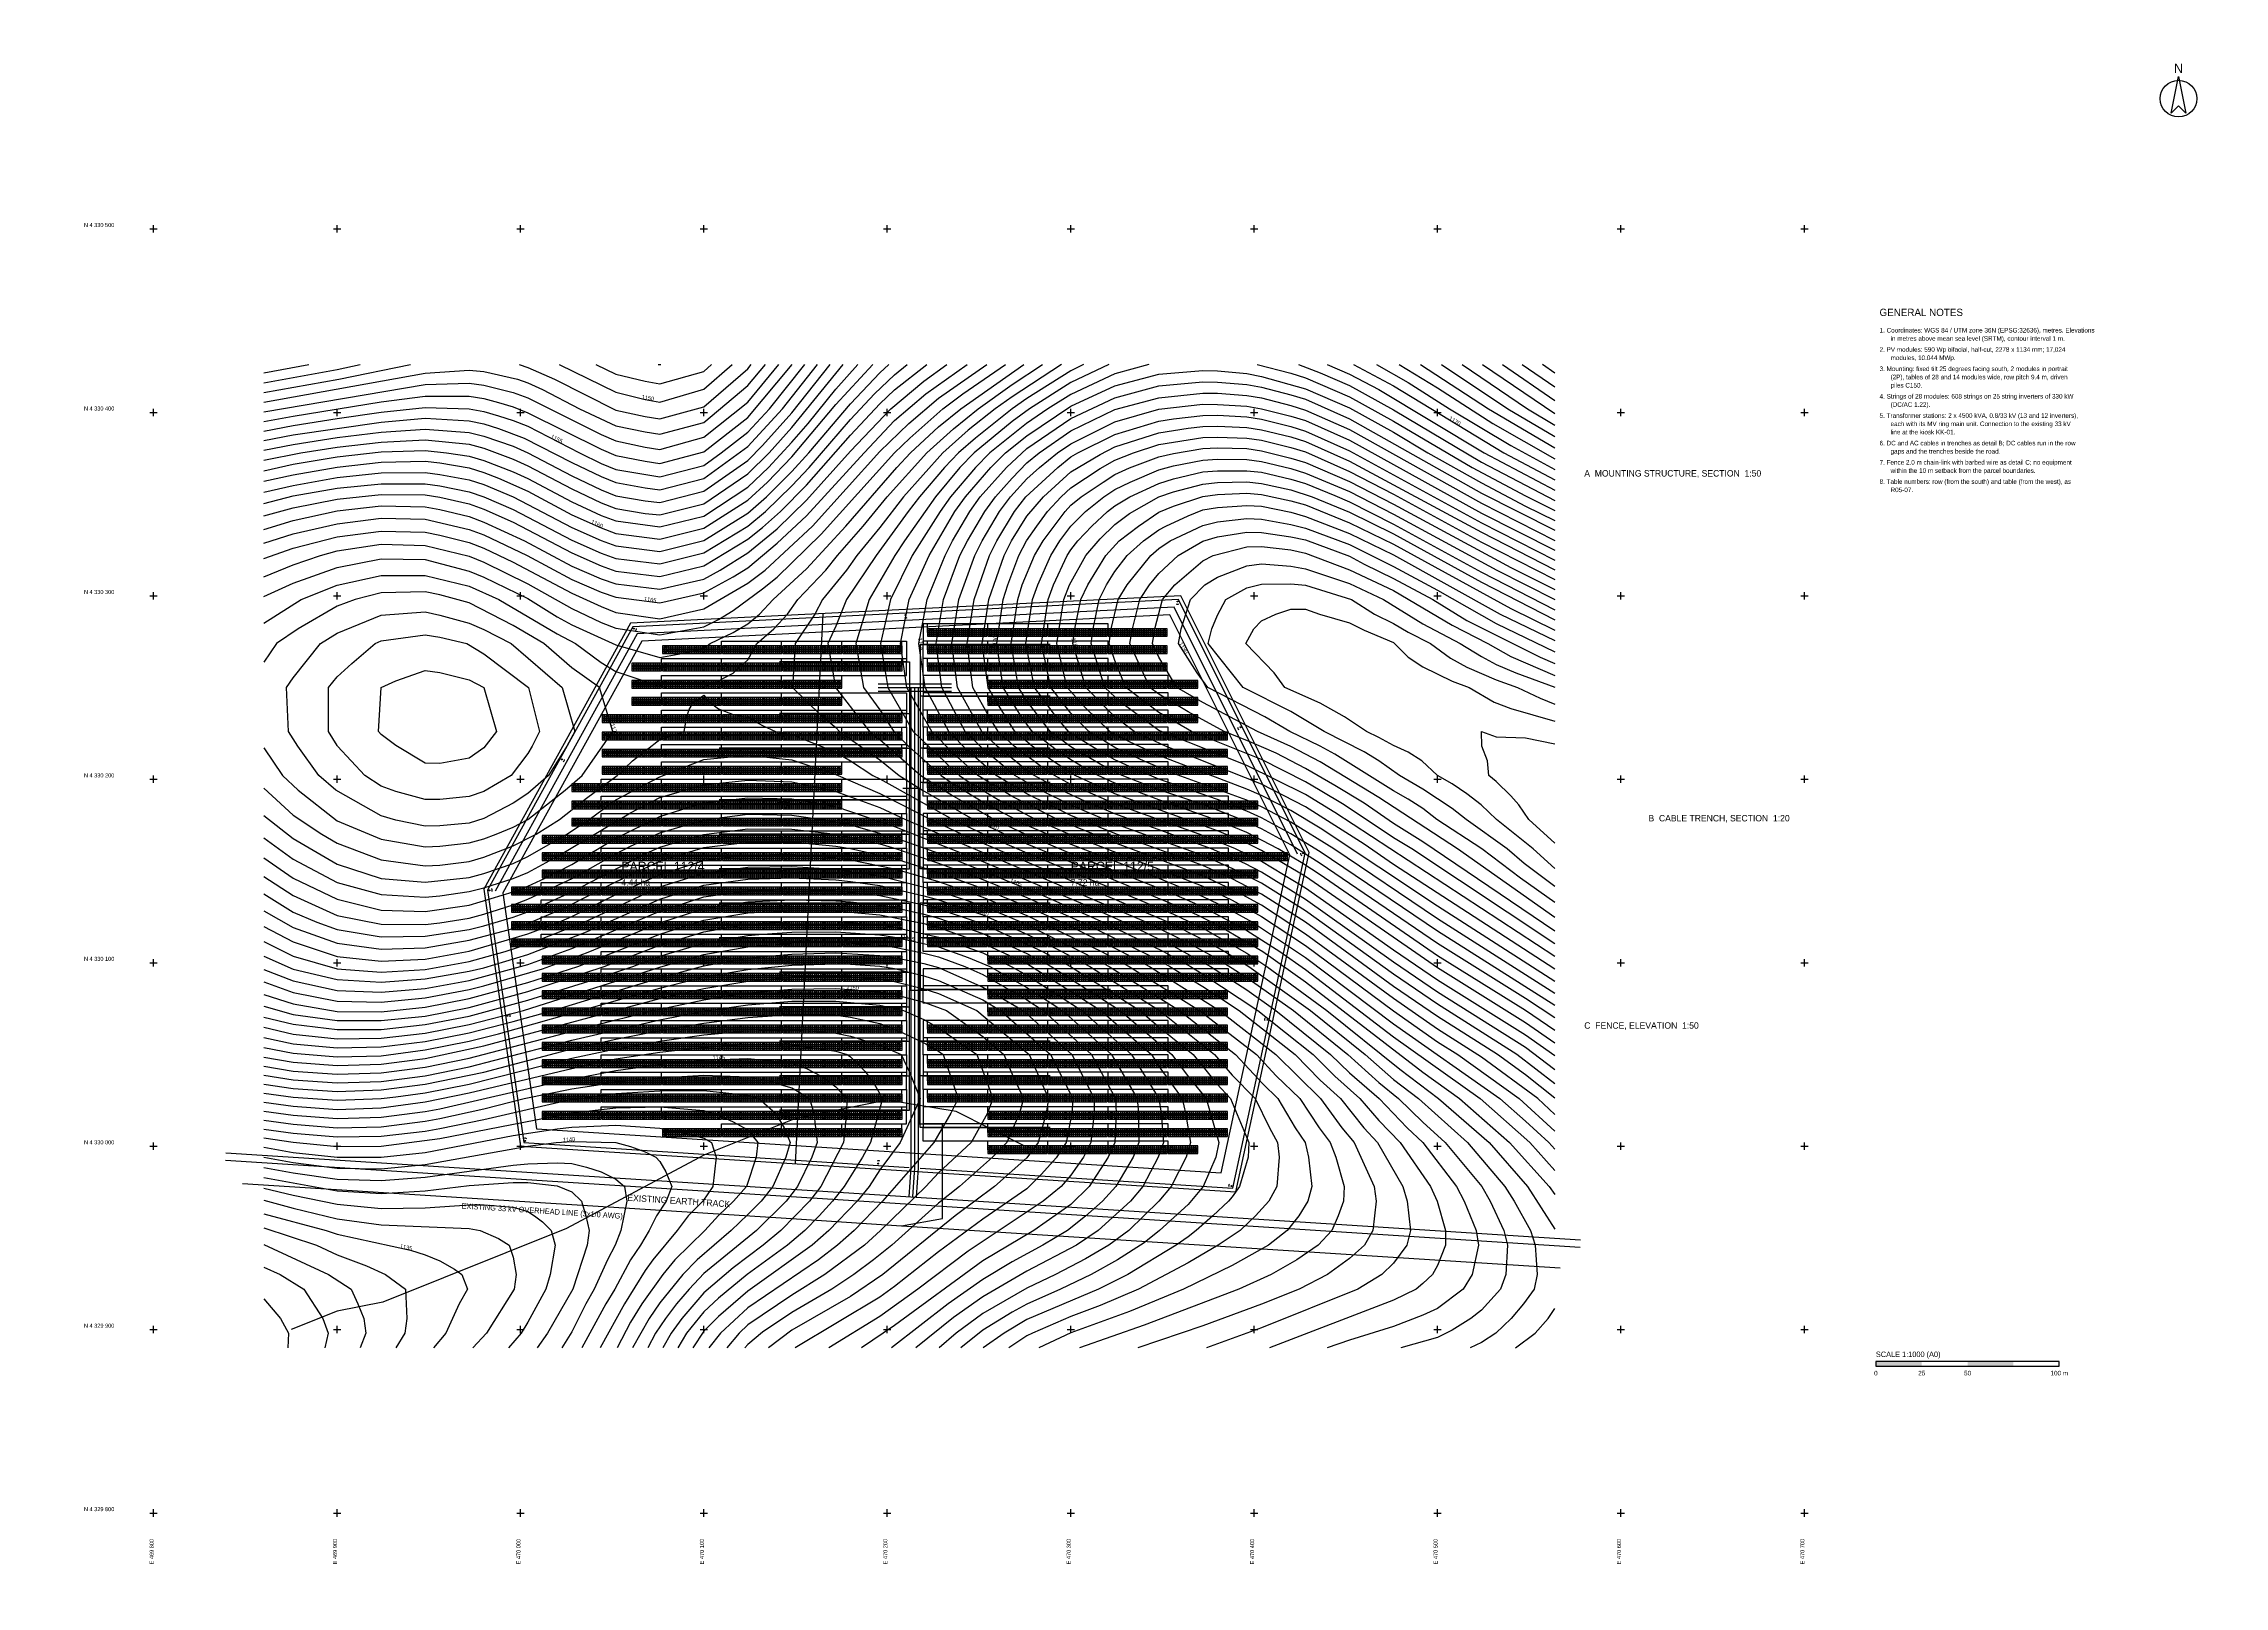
# Model space of a CAD drawing. Header units: metres. Extents: x 469740 to 470929, y 4329760 to 4330601.
import ezdxf
from ezdxf.enums import TextEntityAlignment as Align

# ---------------------------------------------------------------- set-up
doc = ezdxf.new("R2010")
doc.units = ezdxf.units.M
for name, color, linetype in [('AC-CABLE-800V', 6, 'Continuous'), ('CADASTRE-PARCEL', 30, 'Continuous'), ('CADASTRE-TEXT', 30, 'Continuous'), ('DC-CABLE-1500V', 4, 'Continuous'), ('DETAILS-TEXT', 7, 'Continuous'), ('DRAINAGE-DITCH', 150, 'Continuous'), ('EXISTING-OHL-33KV', 6, 'Continuous'), ('EXISTING-TRACK', 251, 'Continuous'), ('FENCE-2.0M-CHAINLINK', 3, 'Continuous'), ('GRAVEL-SURFACE-EDGE', 41, 'Continuous'), ('GRID-COORDINATES', 8, 'Continuous'), ('MV-CABLE-33KV', 1, 'Continuous'), ('NOTES', 7, 'Continuous'), ('PV-MODULES', 5, 'Continuous'), ('PV-PILES', 8, 'Continuous'), ('PV-STRING-NUMBERS', 3, 'Continuous'), ('PV-STRINGS', 3, 'Continuous'), ('PV-TABLES', 5, 'Continuous'), ('ROAD-GRAVEL-4M', 41, 'Continuous'), ('SECURITY-CCTV', 4, 'Continuous'), ('SETBACK-LINE-10M', 1, 'Continuous'), ('STREAM-DRY', 150, 'Continuous'), ('TITLE-SYMBOLS', 7, 'Continuous'), ('TOPO-CONTOUR-MAJOR', 8, 'Continuous'), ('TOPO-CONTOUR-MINOR', 252, 'Continuous'), ('TOPO-TEXT', 8, 'Continuous')]:
    doc.layers.add(name, color=color, linetype=linetype)

# ---------------------------------------------------------------- blocks, each defined once
blk = doc.blocks.new('PV_MODULE_590W')
blk.add_line((-0.567, 0), (0.567, 0))
blk.add_lwpolyline([(-0.567, -1.0325), (0.567, -1.0325), (0.567, 1.0325), (-0.567, 1.0325)], close=True)
blk = doc.blocks.new('PILE_C150')
blk.add_lwpolyline([(-0.075, -0.075), (0.075, -0.075), (0.075, 0.075), (-0.075, 0.075)], close=True)
blk = doc.blocks.new('PV_TABLE_2P28')
blk.add_lwpolyline([(-16.146, -2.0735), (16.146, -2.0735), (16.146, 2.0735), (-16.146, 2.0735)], close=True)
at = {"layer": 'PV-MODULES'}
for p in [(-15.579, 1.041), (-14.425, 1.041), (-13.271, 1.041), (-12.117, 1.041), (-10.963, 1.041), (-9.809, 1.041), (-8.655, 1.041), (-7.501, 1.041), (-6.347, 1.041), (-5.193, 1.041), (-4.039, 1.041), (-2.885, 1.041), (-1.731, 1.041), (-0.577, 1.041), (0.577, 1.041), (1.731, 1.041), (2.885, 1.041), (4.039, 1.041), (5.193, 1.041), (6.347, 1.041), (7.501, 1.041), (8.655, 1.041), (9.809, 1.041), (10.963, 1.041), (12.117, 1.041), (13.271, 1.041), (14.425, 1.041), (15.579, 1.041), (-15.579, -1.041), (-14.425, -1.041), (-13.271, -1.041), (-12.117, -1.041), (-10.963, -1.041), (-9.809, -1.041), (-8.655, -1.041), (-7.501, -1.041), (-6.347, -1.041), (-5.193, -1.041), (-4.039, -1.041), (-2.885, -1.041), (-1.731, -1.041), (-0.577, -1.041), (0.577, -1.041), (1.731, -1.041), (2.885, -1.041), (4.039, -1.041), (5.193, -1.041), (6.347, -1.041), (7.501, -1.041), (8.655, -1.041), (9.809, -1.041), (10.963, -1.041), (12.117, -1.041), (13.271, -1.041), (14.425, -1.041), (15.579, -1.041)]:
    blk.add_blockref('PV_MODULE_590W', p, dxfattribs=at)
at = {"layer": 'PV-PILES'}
for p in [(-14.546, 1.35), (-10.39, 1.35), (-6.234, 1.35), (-2.078, 1.35), (2.078, 1.35), (6.234, 1.35), (10.39, 1.35), (14.546, 1.35), (-14.546, -1.35), (-10.39, -1.35), (-6.234, -1.35), (-2.078, -1.35), (2.078, -1.35), (6.234, -1.35), (10.39, -1.35), (14.546, -1.35)]:
    blk.add_blockref('PILE_C150', p, dxfattribs=at)
blk = doc.blocks.new('PV_TABLE_2P14')
blk.add_lwpolyline([(-8.068, -2.0735), (8.068, -2.0735), (8.068, 2.0735), (-8.068, 2.0735)], close=True)
at = {"layer": 'PV-MODULES'}
for p in [(-7.501, 1.041), (-6.347, 1.041), (-5.193, 1.041), (-4.039, 1.041), (-2.885, 1.041), (-1.731, 1.041), (-0.577, 1.041), (0.577, 1.041), (1.731, 1.041), (2.885, 1.041), (4.039, 1.041), (5.193, 1.041), (6.347, 1.041), (7.501, 1.041), (-7.501, -1.041), (-6.347, -1.041), (-5.193, -1.041), (-4.039, -1.041), (-2.885, -1.041), (-1.731, -1.041), (-0.577, -1.041), (0.577, -1.041), (1.731, -1.041), (2.885, -1.041), (4.039, -1.041), (5.193, -1.041), (6.347, -1.041), (7.501, -1.041)]:
    blk.add_blockref('PV_MODULE_590W', p, dxfattribs=at)
at = {"layer": 'PV-PILES'}
for p in [(-6.468, 1.35), (-2.156, 1.35), (2.156, 1.35), (6.468, 1.35), (-6.468, -1.35), (-2.156, -1.35), (2.156, -1.35), (6.468, -1.35)]:
    blk.add_blockref('PILE_C150', p, dxfattribs=at)
blk = doc.blocks.new('CCTV_POLE_6M')
blk.add_circle((0, 0), 0.25)
blk.add_arc((0, 0), 1.5, 330, 30)
blk = doc.blocks.new('NORTH_ARROW')
at = {"layer": 'TITLE-SYMBOLS'}
blk.add_lwpolyline([(0, 12), (4, -8), (0, -4), (-4, -8)], close=True, dxfattribs=at)
blk.add_circle((0, 0), 10, dxfattribs=at)
blk.add_text('N', height=5, dxfattribs=at).set_placement((0, 14), align=Align.CENTER)
blk = doc.blocks.new('SCALE_BAR_1-1000')
at = {"layer": 'TITLE-SYMBOLS'}
blk.add_lwpolyline([(0, 0), (100, 0), (100, 2.5), (0, 2.5)], close=True, dxfattribs=at)
for points in [[(0, 0), (25, 0), (0, 2.5), (25, 2.5)], [(50, 0), (75, 0), (50, 2.5), (75, 2.5)]]:
    blk.add_solid(points, dxfattribs=at)
blk.add_text('SCALE 1:1000 (A0)', height=3, dxfattribs=at).set_placement((0, 5))
for s, p in [('0', (0, -5)), ('25', (25, -5)), ('50', (50, -5)), ('100 m', (100, -5))]:
    blk.add_text(s, height=2.5, dxfattribs=at).set_placement(p, align=Align.CENTER)
blk = doc.blocks.new('GENERAL_NOTES')
at = {"layer": 'NOTES'}
for s, height, p in [('GENERAL NOTES', 4, (0, 0)), ('1. Coordinates: WGS 84 / UTM zone 36N (EPSG:32636), metres. Elevations', 2.5, (0, -9)), ('in metres above mean sea level (SRTM), contour interval 1 m.', 2.5, (6, -13.5)), ('2. PV modules: 590 Wp bifacial, half-cut, 2278 x 1134 mm; 17,024', 2.5, (0, -19.5)), ('modules, 10.044 MWp.', 2.5, (6, -24)), ('3. Mounting: fixed tilt 25 degrees facing south, 2 modules in portrait', 2.5, (0, -30)), ('(2P), tables of 28 and 14 modules wide, row pitch 9.4 m, driven', 2.5, (6, -34.5)), ('4. Strings of 28 modules: 608 strings on 25 string inverters of 330 kW', 2.5, (0, -45)), ('piles C150.', 2.5, (6, -39)), ('(DC/AC 1.22).', 2.5, (6, -49.5)), ('5. Transformer stations: 2 x 4500 kVA, 0.8/33 kV (13 and 12 inverters),', 2.5, (0, -55.5)), ('each with its MV ring main unit. Connection to the existing 33 kV', 2.5, (6, -60)), ('6. DC and AC cables in trenches as detail B; DC cables run in the row', 2.5, (0, -70.5)), ('line at the kiosk KK-01.', 2.5, (6, -64.5)), ('7. Fence 2.0 m chain-link with barbed wire as detail C; no equipment', 2.5, (0, -81)), ('within the 10 m setback from the parcel boundaries.', 2.5, (6, -85.5)), ('gaps and the trenches beside the road.', 2.5, (6, -75)), ('8. Table numbers: row (from the south) and table (from the west), as', 2.5, (0, -91.5)), ('R05-07.', 2.5, (6, -96))]:
    blk.add_text(s, height=height, dxfattribs=at).set_placement(p)

msp = doc.modelspace()

# ---------------------------------------------------------------- linework, layer by layer
at = {"layer": 'AC-CABLE-800V'}
for points in [[(470288.8, 4330273.4), (470217.9, 4330273.4), (470217.9, 4330195), (470208.5, 4330195)], [(470141.2, 4330264), (470212.1, 4330264), (470212.1, 4330195), (470208.5, 4330195)], [(470288.8, 4330245.2), (470217.9, 4330245.2), (470217.9, 4330195), (470208.5, 4330195)], [(470141.2, 4330235.8), (470212.1, 4330235.8), (470212.1, 4330195), (470208.5, 4330195)], [(470108.4, 4330217), (470212.1, 4330217), (470212.1, 4330195), (470208.5, 4330195)], [(470288.8, 4330217), (470217.9, 4330217), (470217.9, 4330195), (470208.5, 4330195)], [(470288.8, 4330198.2), (470217.9, 4330198.2), (470217.9, 4330195), (470208.5, 4330195)], [(470108.4, 4330151.2), (470212.1, 4330151.2), (470212.1, 4330195), (470208.5, 4330195)], [(470108.4, 4330170), (470212.1, 4330170), (470212.1, 4330195), (470208.5, 4330195)], [(470108.4, 4330188.8), (470212.1, 4330188.8), (470212.1, 4330195), (470208.5, 4330195)], [(470321.6, 4330151.2), (470217.9, 4330151.2), (470217.9, 4330195), (470208.5, 4330195)], [(470321.6, 4330170), (470217.9, 4330170), (470217.9, 4330195), (470208.5, 4330195)], [(470108.4, 4330132.4), (470212.1, 4330132.4), (470212.1, 4330085), (470221.5, 4330085)], [(470288.8, 4330132.4), (470217.9, 4330132.4), (470217.9, 4330085), (470221.5, 4330085)], [(470108.4, 4330113.6), (470212.1, 4330113.6), (470212.1, 4330085), (470221.5, 4330085)], [(470288.8, 4330113.6), (470217.9, 4330113.6), (470217.9, 4330085), (470221.5, 4330085)], [(470141.2, 4330094.8), (470212.1, 4330094.8), (470212.1, 4330085), (470221.5, 4330085)], [(470141.2, 4330019.6), (470212.1, 4330019.6), (470212.1, 4330085), (470221.5, 4330085)], [(470141.2, 4330038.4), (470212.1, 4330038.4), (470212.1, 4330085), (470221.5, 4330085)], [(470141.2, 4330057.2), (470212.1, 4330057.2), (470212.1, 4330085), (470221.5, 4330085)], [(470141.2, 4330076), (470212.1, 4330076), (470212.1, 4330085), (470221.5, 4330085)], [(470321.6, 4330085.4), (470217.9, 4330085.4), (470217.9, 4330085), (470221.5, 4330085)], [(470288.8, 4330010.2), (470217.9, 4330010.2), (470217.9, 4330085), (470221.5, 4330085)], [(470288.8, 4330038.4), (470217.9, 4330038.4), (470217.9, 4330085), (470221.5, 4330085)], [(470288.8, 4330057.2), (470217.9, 4330057.2), (470217.9, 4330085), (470221.5, 4330085)]]:
    msp.add_lwpolyline(points, dxfattribs=at)
at = {"layer": 'CADASTRE-PARCEL'}
msp.add_line((470150, 4329990.4), (470165, 4330290.2), dxfattribs=at)
msp.add_lwpolyline([(470000, 4330000), (470390, 4329975), (470430, 4330160), (470360, 4330300), (470060, 4330285), (469980, 4330140)], close=True, dxfattribs=at)
at = {"layer": 'DC-CABLE-1500V'}
for points in [[(470320.4, 4330280), (470320.4, 4330284.7), (470219.6, 4330284.7), (470219.6, 4330273.4), (470288.8, 4330273.4)], [(470287.6, 4330280), (470287.6, 4330284.7), (470219.6, 4330284.7), (470219.6, 4330273.4), (470288.8, 4330273.4)], [(470254.8, 4330280), (470254.8, 4330284.7), (470219.6, 4330284.7), (470219.6, 4330273.4), (470288.8, 4330273.4)], [(470222, 4330280), (470222, 4330284.7), (470219.6, 4330284.7), (470219.6, 4330273.4), (470288.8, 4330273.4)], [(470109.6, 4330270.6), (470109.6, 4330275.3), (470210.4, 4330275.3), (470210.4, 4330264), (470141.2, 4330264)], [(470208, 4330270.6), (470208, 4330275.3), (470210.4, 4330275.3), (470210.4, 4330264), (470141.2, 4330264)], [(470175.2, 4330270.6), (470175.2, 4330275.3), (470210.4, 4330275.3), (470210.4, 4330264), (470141.2, 4330264)], [(470142.4, 4330270.6), (470142.4, 4330275.3), (470210.4, 4330275.3), (470210.4, 4330264), (470141.2, 4330264)], [(470222, 4330270.6), (470222, 4330275.3), (470219.6, 4330275.3), (470219.6, 4330273.4), (470288.8, 4330273.4)], [(470254.8, 4330270.6), (470254.8, 4330275.3), (470219.6, 4330275.3), (470219.6, 4330273.4), (470288.8, 4330273.4)], [(470287.6, 4330270.6), (470287.6, 4330275.3), (470219.6, 4330275.3), (470219.6, 4330273.4), (470288.8, 4330273.4)], [(470320.4, 4330270.6), (470320.4, 4330275.3), (470219.6, 4330275.3), (470219.6, 4330273.4), (470288.8, 4330273.4)], [(470353.2, 4330251.8), (470353.2, 4330256.5), (470219.6, 4330256.5), (470219.6, 4330273.4), (470288.8, 4330273.4)], [(470320.4, 4330261.2), (470320.4, 4330265.9), (470219.6, 4330265.9), (470219.6, 4330273.4), (470288.8, 4330273.4)], [(470287.6, 4330261.2), (470287.6, 4330265.9), (470219.6, 4330265.9), (470219.6, 4330273.4), (470288.8, 4330273.4)], [(470254.8, 4330261.2), (470254.8, 4330265.9), (470219.6, 4330265.9), (470219.6, 4330273.4), (470288.8, 4330273.4)], [(470222, 4330261.2), (470222, 4330265.9), (470219.6, 4330265.9), (470219.6, 4330273.4), (470288.8, 4330273.4)], [(470076.8, 4330261.2), (470076.8, 4330265.9), (470210.4, 4330265.9), (470210.4, 4330264), (470141.2, 4330264)], [(470076.8, 4330251.8), (470076.8, 4330256.5), (470210.4, 4330256.5), (470210.4, 4330264), (470141.2, 4330264)], [(470109.6, 4330261.2), (470109.6, 4330265.9), (470210.4, 4330265.9), (470210.4, 4330264), (470141.2, 4330264)], [(470109.6, 4330251.8), (470109.6, 4330256.5), (470210.4, 4330256.5), (470210.4, 4330264), (470141.2, 4330264)], [(470142.4, 4330261.2), (470142.4, 4330265.9), (470210.4, 4330265.9), (470210.4, 4330264), (470141.2, 4330264)], [(470175.2, 4330261.2), (470175.2, 4330265.9), (470210.4, 4330265.9), (470210.4, 4330264), (470141.2, 4330264)], [(470208, 4330261.2), (470208, 4330265.9), (470210.4, 4330265.9), (470210.4, 4330264), (470141.2, 4330264)], [(470175.2, 4330251.8), (470175.2, 4330256.5), (470210.4, 4330256.5), (470210.4, 4330264), (470141.2, 4330264)], [(470142.4, 4330251.8), (470142.4, 4330256.5), (470210.4, 4330256.5), (470210.4, 4330264), (470141.2, 4330264)], [(470254.8, 4330251.8), (470254.8, 4330256.5), (470219.6, 4330256.5), (470219.6, 4330245.2), (470288.8, 4330245.2)], [(470287.6, 4330251.8), (470287.6, 4330256.5), (470219.6, 4330256.5), (470219.6, 4330245.2), (470288.8, 4330245.2)], [(470320.4, 4330251.8), (470320.4, 4330256.5), (470219.6, 4330256.5), (470219.6, 4330245.2), (470288.8, 4330245.2)], [(470076.8, 4330242.4), (470076.8, 4330247.1), (470210.4, 4330247.1), (470210.4, 4330235.8), (470141.2, 4330235.8)], [(470109.6, 4330242.4), (470109.6, 4330247.1), (470210.4, 4330247.1), (470210.4, 4330235.8), (470141.2, 4330235.8)], [(470142.4, 4330242.4), (470142.4, 4330247.1), (470210.4, 4330247.1), (470210.4, 4330235.8), (470141.2, 4330235.8)], [(470175.2, 4330242.4), (470175.2, 4330247.1), (470210.4, 4330247.1), (470210.4, 4330235.8), (470141.2, 4330235.8)], [(470353.2, 4330242.4), (470353.2, 4330247.1), (470219.6, 4330247.1), (470219.6, 4330245.2), (470288.8, 4330245.2)], [(470320.4, 4330242.4), (470320.4, 4330247.1), (470219.6, 4330247.1), (470219.6, 4330245.2), (470288.8, 4330245.2)], [(470287.6, 4330242.4), (470287.6, 4330247.1), (470219.6, 4330247.1), (470219.6, 4330245.2), (470288.8, 4330245.2)], [(470254.8, 4330242.4), (470254.8, 4330247.1), (470219.6, 4330247.1), (470219.6, 4330245.2), (470288.8, 4330245.2)], [(470222, 4330223.6), (470222, 4330228.3), (470219.6, 4330228.3), (470219.6, 4330245.2), (470288.8, 4330245.2)], [(470222, 4330233), (470222, 4330237.7), (470219.6, 4330237.7), (470219.6, 4330245.2), (470288.8, 4330245.2)], [(470254.8, 4330233), (470254.8, 4330237.7), (470219.6, 4330237.7), (470219.6, 4330245.2), (470288.8, 4330245.2)], [(470287.6, 4330233), (470287.6, 4330237.7), (470219.6, 4330237.7), (470219.6, 4330245.2), (470288.8, 4330245.2)], [(470320.4, 4330233), (470320.4, 4330237.7), (470219.6, 4330237.7), (470219.6, 4330245.2), (470288.8, 4330245.2)], [(470353.2, 4330233), (470353.2, 4330237.7), (470219.6, 4330237.7), (470219.6, 4330245.2), (470288.8, 4330245.2)], [(470076.8, 4330233), (470076.8, 4330237.7), (470210.4, 4330237.7), (470210.4, 4330235.8), (470141.2, 4330235.8)], [(470109.6, 4330233), (470109.6, 4330237.7), (470210.4, 4330237.7), (470210.4, 4330235.8), (470141.2, 4330235.8)], [(470208, 4330233), (470208, 4330237.7), (470210.4, 4330237.7), (470210.4, 4330235.8), (470141.2, 4330235.8)], [(470175.2, 4330233), (470175.2, 4330237.7), (470210.4, 4330237.7), (470210.4, 4330235.8), (470141.2, 4330235.8)], [(470142.4, 4330233), (470142.4, 4330237.7), (470210.4, 4330237.7), (470210.4, 4330235.8), (470141.2, 4330235.8)], [(470142.4, 4330223.6), (470142.4, 4330228.3), (470210.4, 4330228.3), (470210.4, 4330235.8), (470141.2, 4330235.8)], [(470175.2, 4330223.6), (470175.2, 4330228.3), (470210.4, 4330228.3), (470210.4, 4330235.8), (470141.2, 4330235.8)], [(470208, 4330223.6), (470208, 4330228.3), (470210.4, 4330228.3), (470210.4, 4330235.8), (470141.2, 4330235.8)], [(470076.8, 4330223.6), (470076.8, 4330228.3), (470210.4, 4330228.3), (470210.4, 4330217), (470108.4, 4330217)], [(470109.6, 4330223.6), (470109.6, 4330228.3), (470210.4, 4330228.3), (470210.4, 4330217), (470108.4, 4330217)], [(470353.2, 4330223.6), (470353.2, 4330228.3), (470219.6, 4330228.3), (470219.6, 4330217), (470288.8, 4330217)], [(470320.4, 4330223.6), (470320.4, 4330228.3), (470219.6, 4330228.3), (470219.6, 4330217), (470288.8, 4330217)], [(470287.6, 4330223.6), (470287.6, 4330228.3), (470219.6, 4330228.3), (470219.6, 4330217), (470288.8, 4330217)], [(470254.8, 4330223.6), (470254.8, 4330228.3), (470219.6, 4330228.3), (470219.6, 4330217), (470288.8, 4330217)], [(470044, 4330195.4), (470044, 4330200.1), (470210.4, 4330200.1), (470210.4, 4330217), (470108.4, 4330217)], [(470076.8, 4330214.2), (470076.8, 4330218.9), (470210.4, 4330218.9), (470210.4, 4330217), (470108.4, 4330217)], [(470076.8, 4330195.4), (470076.8, 4330200.1), (470210.4, 4330200.1), (470210.4, 4330217), (470108.4, 4330217)], [(470076.8, 4330204.8), (470076.8, 4330209.5), (470210.4, 4330209.5), (470210.4, 4330217), (470108.4, 4330217)], [(470208, 4330214.2), (470208, 4330218.9), (470210.4, 4330218.9), (470210.4, 4330217), (470108.4, 4330217)], [(470175.2, 4330214.2), (470175.2, 4330218.9), (470210.4, 4330218.9), (470210.4, 4330217), (470108.4, 4330217)], [(470142.4, 4330214.2), (470142.4, 4330218.9), (470210.4, 4330218.9), (470210.4, 4330217), (470108.4, 4330217)], [(470109.6, 4330214.2), (470109.6, 4330218.9), (470210.4, 4330218.9), (470210.4, 4330217), (470108.4, 4330217)], [(470109.6, 4330204.8), (470109.6, 4330209.5), (470210.4, 4330209.5), (470210.4, 4330217), (470108.4, 4330217)], [(470142.4, 4330204.8), (470142.4, 4330209.5), (470210.4, 4330209.5), (470210.4, 4330217), (470108.4, 4330217)], [(470175.2, 4330204.8), (470175.2, 4330209.5), (470210.4, 4330209.5), (470210.4, 4330217), (470108.4, 4330217)], [(470222, 4330214.2), (470222, 4330218.9), (470219.6, 4330218.9), (470219.6, 4330217), (470288.8, 4330217)], [(470254.8, 4330214.2), (470254.8, 4330218.9), (470219.6, 4330218.9), (470219.6, 4330217), (470288.8, 4330217)], [(470287.6, 4330214.2), (470287.6, 4330218.9), (470219.6, 4330218.9), (470219.6, 4330217), (470288.8, 4330217)], [(470320.4, 4330214.2), (470320.4, 4330218.9), (470219.6, 4330218.9), (470219.6, 4330217), (470288.8, 4330217)], [(470353.2, 4330214.2), (470353.2, 4330218.9), (470219.6, 4330218.9), (470219.6, 4330217), (470288.8, 4330217)], [(470287.6, 4330204.8), (470287.6, 4330209.5), (470219.6, 4330209.5), (470219.6, 4330217), (470288.8, 4330217)], [(470254.8, 4330204.8), (470254.8, 4330209.5), (470219.6, 4330209.5), (470219.6, 4330217), (470288.8, 4330217)], [(470222, 4330204.8), (470222, 4330209.5), (470219.6, 4330209.5), (470219.6, 4330217), (470288.8, 4330217)], [(470353.2, 4330204.8), (470353.2, 4330209.5), (470219.6, 4330209.5), (470219.6, 4330198.2), (470288.8, 4330198.2)], [(470320.4, 4330204.8), (470320.4, 4330209.5), (470219.6, 4330209.5), (470219.6, 4330198.2), (470288.8, 4330198.2)], [(470175.2, 4330195.4), (470175.2, 4330200.1), (470210.4, 4330200.1), (470210.4, 4330188.8), (470108.4, 4330188.8)], [(470142.4, 4330195.4), (470142.4, 4330200.1), (470210.4, 4330200.1), (470210.4, 4330188.8), (470108.4, 4330188.8)], [(470109.6, 4330195.4), (470109.6, 4330200.1), (470210.4, 4330200.1), (470210.4, 4330188.8), (470108.4, 4330188.8)], [(470222, 4330195.4), (470222, 4330200.1), (470219.6, 4330200.1), (470219.6, 4330198.2), (470288.8, 4330198.2)], [(470254.8, 4330195.4), (470254.8, 4330200.1), (470219.6, 4330200.1), (470219.6, 4330198.2), (470288.8, 4330198.2)], [(470287.6, 4330195.4), (470287.6, 4330200.1), (470219.6, 4330200.1), (470219.6, 4330198.2), (470288.8, 4330198.2)], [(470320.4, 4330195.4), (470320.4, 4330200.1), (470219.6, 4330200.1), (470219.6, 4330198.2), (470288.8, 4330198.2)], [(470353.2, 4330195.4), (470353.2, 4330200.1), (470219.6, 4330200.1), (470219.6, 4330198.2), (470288.8, 4330198.2)], [(470386, 4330186), (470386, 4330190.7), (470219.6, 4330190.7), (470219.6, 4330198.2), (470288.8, 4330198.2)], [(470353.2, 4330186), (470353.2, 4330190.7), (470219.6, 4330190.7), (470219.6, 4330198.2), (470288.8, 4330198.2)], [(470320.4, 4330186), (470320.4, 4330190.7), (470219.6, 4330190.7), (470219.6, 4330198.2), (470288.8, 4330198.2)], [(470287.6, 4330186), (470287.6, 4330190.7), (470219.6, 4330190.7), (470219.6, 4330198.2), (470288.8, 4330198.2)], [(470254.8, 4330186), (470254.8, 4330190.7), (470219.6, 4330190.7), (470219.6, 4330198.2), (470288.8, 4330198.2)], [(470222, 4330186), (470222, 4330190.7), (470219.6, 4330190.7), (470219.6, 4330198.2), (470288.8, 4330198.2)], [(470044, 4330186), (470044, 4330190.7), (470210.4, 4330190.7), (470210.4, 4330188.8), (470108.4, 4330188.8)], [(470044, 4330176.6), (470044, 4330181.3), (470210.4, 4330181.3), (470210.4, 4330188.8), (470108.4, 4330188.8)], [(470076.8, 4330186), (470076.8, 4330190.7), (470210.4, 4330190.7), (470210.4, 4330188.8), (470108.4, 4330188.8)], [(470076.8, 4330176.6), (470076.8, 4330181.3), (470210.4, 4330181.3), (470210.4, 4330188.8), (470108.4, 4330188.8)], [(470109.6, 4330186), (470109.6, 4330190.7), (470210.4, 4330190.7), (470210.4, 4330188.8), (470108.4, 4330188.8)], [(470142.4, 4330186), (470142.4, 4330190.7), (470210.4, 4330190.7), (470210.4, 4330188.8), (470108.4, 4330188.8)], [(470175.2, 4330186), (470175.2, 4330190.7), (470210.4, 4330190.7), (470210.4, 4330188.8), (470108.4, 4330188.8)], [(470175.2, 4330176.6), (470175.2, 4330181.3), (470210.4, 4330181.3), (470210.4, 4330188.8), (470108.4, 4330188.8)], [(470142.4, 4330176.6), (470142.4, 4330181.3), (470210.4, 4330181.3), (470210.4, 4330188.8), (470108.4, 4330188.8)], [(470109.6, 4330176.6), (470109.6, 4330181.3), (470210.4, 4330181.3), (470210.4, 4330188.8), (470108.4, 4330188.8)], [(470044, 4330167.2), (470044, 4330171.9), (470210.4, 4330171.9), (470210.4, 4330170), (470108.4, 4330170)], [(470076.8, 4330167.2), (470076.8, 4330171.9), (470210.4, 4330171.9), (470210.4, 4330170), (470108.4, 4330170)], [(470208, 4330176.6), (470208, 4330181.3), (470210.4, 4330181.3), (470210.4, 4330170), (470108.4, 4330170)], [(470109.6, 4330167.2), (470109.6, 4330171.9), (470210.4, 4330171.9), (470210.4, 4330170), (470108.4, 4330170)], [(470142.4, 4330167.2), (470142.4, 4330171.9), (470210.4, 4330171.9), (470210.4, 4330170), (470108.4, 4330170)], [(470175.2, 4330167.2), (470175.2, 4330171.9), (470210.4, 4330171.9), (470210.4, 4330170), (470108.4, 4330170)], [(470208, 4330167.2), (470208, 4330171.9), (470210.4, 4330171.9), (470210.4, 4330170), (470108.4, 4330170)], [(470222, 4330176.6), (470222, 4330181.3), (470219.6, 4330181.3), (470219.6, 4330170), (470321.6, 4330170)], [(470254.8, 4330176.6), (470254.8, 4330181.3), (470219.6, 4330181.3), (470219.6, 4330170), (470321.6, 4330170)], [(470287.6, 4330176.6), (470287.6, 4330181.3), (470219.6, 4330181.3), (470219.6, 4330170), (470321.6, 4330170)], [(470320.4, 4330176.6), (470320.4, 4330181.3), (470219.6, 4330181.3), (470219.6, 4330170), (470321.6, 4330170)], [(470353.2, 4330176.6), (470353.2, 4330181.3), (470219.6, 4330181.3), (470219.6, 4330170), (470321.6, 4330170)], [(470386, 4330176.6), (470386, 4330181.3), (470219.6, 4330181.3), (470219.6, 4330170), (470321.6, 4330170)], [(470386, 4330167.2), (470386, 4330171.9), (470219.6, 4330171.9), (470219.6, 4330170), (470321.6, 4330170)], [(470353.2, 4330167.2), (470353.2, 4330171.9), (470219.6, 4330171.9), (470219.6, 4330170), (470321.6, 4330170)], [(470320.4, 4330167.2), (470320.4, 4330171.9), (470219.6, 4330171.9), (470219.6, 4330170), (470321.6, 4330170)], [(470287.6, 4330167.2), (470287.6, 4330171.9), (470219.6, 4330171.9), (470219.6, 4330170), (470321.6, 4330170)], [(470254.8, 4330167.2), (470254.8, 4330171.9), (470219.6, 4330171.9), (470219.6, 4330170), (470321.6, 4330170)], [(470222, 4330167.2), (470222, 4330171.9), (470219.6, 4330171.9), (470219.6, 4330170), (470321.6, 4330170)], [(470044, 4330157.8), (470044, 4330162.5), (470210.4, 4330162.5), (470210.4, 4330170), (470108.4, 4330170)], [(470076.8, 4330157.8), (470076.8, 4330162.5), (470210.4, 4330162.5), (470210.4, 4330170), (470108.4, 4330170)], [(470175.2, 4330157.8), (470175.2, 4330162.5), (470210.4, 4330162.5), (470210.4, 4330170), (470108.4, 4330170)], [(470142.4, 4330157.8), (470142.4, 4330162.5), (470210.4, 4330162.5), (470210.4, 4330170), (470108.4, 4330170)], [(470109.6, 4330157.8), (470109.6, 4330162.5), (470210.4, 4330162.5), (470210.4, 4330170), (470108.4, 4330170)], [(470208, 4330157.8), (470208, 4330162.5), (470210.4, 4330162.5), (470210.4, 4330151.2), (470108.4, 4330151.2)], [(470386, 4330157.8), (470386, 4330162.5), (470219.6, 4330162.5), (470219.6, 4330170), (470321.6, 4330170)], [(470222, 4330157.8), (470222, 4330162.5), (470219.6, 4330162.5), (470219.6, 4330151.2), (470321.6, 4330151.2)], [(470254.8, 4330157.8), (470254.8, 4330162.5), (470219.6, 4330162.5), (470219.6, 4330151.2), (470321.6, 4330151.2)], [(470287.6, 4330157.8), (470287.6, 4330162.5), (470219.6, 4330162.5), (470219.6, 4330151.2), (470321.6, 4330151.2)], [(470320.4, 4330157.8), (470320.4, 4330162.5), (470219.6, 4330162.5), (470219.6, 4330151.2), (470321.6, 4330151.2)], [(470353.2, 4330157.8), (470353.2, 4330162.5), (470219.6, 4330162.5), (470219.6, 4330151.2), (470321.6, 4330151.2)], [(470011.2, 4330139), (470011.2, 4330143.7), (470210.4, 4330143.7), (470210.4, 4330151.2), (470108.4, 4330151.2)], [(470044, 4330148.4), (470044, 4330153.1), (470210.4, 4330153.1), (470210.4, 4330151.2), (470108.4, 4330151.2)], [(470044, 4330139), (470044, 4330143.7), (470210.4, 4330143.7), (470210.4, 4330151.2), (470108.4, 4330151.2)], [(470076.8, 4330148.4), (470076.8, 4330153.1), (470210.4, 4330153.1), (470210.4, 4330151.2), (470108.4, 4330151.2)], [(470076.8, 4330139), (470076.8, 4330143.7), (470210.4, 4330143.7), (470210.4, 4330151.2), (470108.4, 4330151.2)], [(470109.6, 4330148.4), (470109.6, 4330153.1), (470210.4, 4330153.1), (470210.4, 4330151.2), (470108.4, 4330151.2)], [(470142.4, 4330148.4), (470142.4, 4330153.1), (470210.4, 4330153.1), (470210.4, 4330151.2), (470108.4, 4330151.2)], [(470175.2, 4330148.4), (470175.2, 4330153.1), (470210.4, 4330153.1), (470210.4, 4330151.2), (470108.4, 4330151.2)], [(470208, 4330148.4), (470208, 4330153.1), (470210.4, 4330153.1), (470210.4, 4330151.2), (470108.4, 4330151.2)], [(470175.2, 4330139), (470175.2, 4330143.7), (470210.4, 4330143.7), (470210.4, 4330151.2), (470108.4, 4330151.2)], [(470142.4, 4330139), (470142.4, 4330143.7), (470210.4, 4330143.7), (470210.4, 4330151.2), (470108.4, 4330151.2)], [(470109.6, 4330139), (470109.6, 4330143.7), (470210.4, 4330143.7), (470210.4, 4330151.2), (470108.4, 4330151.2)], [(470386, 4330148.4), (470386, 4330153.1), (470219.6, 4330153.1), (470219.6, 4330151.2), (470321.6, 4330151.2)], [(470353.2, 4330148.4), (470353.2, 4330153.1), (470219.6, 4330153.1), (470219.6, 4330151.2), (470321.6, 4330151.2)], [(470320.4, 4330148.4), (470320.4, 4330153.1), (470219.6, 4330153.1), (470219.6, 4330151.2), (470321.6, 4330151.2)], [(470287.6, 4330148.4), (470287.6, 4330153.1), (470219.6, 4330153.1), (470219.6, 4330151.2), (470321.6, 4330151.2)], [(470254.8, 4330148.4), (470254.8, 4330153.1), (470219.6, 4330153.1), (470219.6, 4330151.2), (470321.6, 4330151.2)], [(470222, 4330148.4), (470222, 4330153.1), (470219.6, 4330153.1), (470219.6, 4330151.2), (470321.6, 4330151.2)], [(470353.2, 4330139), (470353.2, 4330143.7), (470219.6, 4330143.7), (470219.6, 4330151.2), (470321.6, 4330151.2)], [(470386, 4330139), (470386, 4330143.7), (470219.6, 4330143.7), (470219.6, 4330151.2), (470321.6, 4330151.2)], [(470208, 4330139), (470208, 4330143.7), (470210.4, 4330143.7), (470210.4, 4330132.4), (470108.4, 4330132.4)], [(470222, 4330139), (470222, 4330143.7), (470219.6, 4330143.7), (470219.6, 4330132.4), (470288.8, 4330132.4)], [(470254.8, 4330139), (470254.8, 4330143.7), (470219.6, 4330143.7), (470219.6, 4330132.4), (470288.8, 4330132.4)], [(470287.6, 4330139), (470287.6, 4330143.7), (470219.6, 4330143.7), (470219.6, 4330132.4), (470288.8, 4330132.4)], [(470320.4, 4330139), (470320.4, 4330143.7), (470219.6, 4330143.7), (470219.6, 4330132.4), (470288.8, 4330132.4)], [(470011.2, 4330129.6), (470011.2, 4330134.3), (470210.4, 4330134.3), (470210.4, 4330132.4), (470108.4, 4330132.4)], [(470011.2, 4330120.2), (470011.2, 4330124.9), (470210.4, 4330124.9), (470210.4, 4330132.4), (470108.4, 4330132.4)], [(470044, 4330129.6), (470044, 4330134.3), (470210.4, 4330134.3), (470210.4, 4330132.4), (470108.4, 4330132.4)], [(470044, 4330120.2), (470044, 4330124.9), (470210.4, 4330124.9), (470210.4, 4330132.4), (470108.4, 4330132.4)], [(470076.8, 4330129.6), (470076.8, 4330134.3), (470210.4, 4330134.3), (470210.4, 4330132.4), (470108.4, 4330132.4)], [(470076.8, 4330120.2), (470076.8, 4330124.9), (470210.4, 4330124.9), (470210.4, 4330132.4), (470108.4, 4330132.4)], [(470109.6, 4330129.6), (470109.6, 4330134.3), (470210.4, 4330134.3), (470210.4, 4330132.4), (470108.4, 4330132.4)], [(470142.4, 4330129.6), (470142.4, 4330134.3), (470210.4, 4330134.3), (470210.4, 4330132.4), (470108.4, 4330132.4)], [(470175.2, 4330129.6), (470175.2, 4330134.3), (470210.4, 4330134.3), (470210.4, 4330132.4), (470108.4, 4330132.4)], [(470208, 4330129.6), (470208, 4330134.3), (470210.4, 4330134.3), (470210.4, 4330132.4), (470108.4, 4330132.4)], [(470142.4, 4330120.2), (470142.4, 4330124.9), (470210.4, 4330124.9), (470210.4, 4330132.4), (470108.4, 4330132.4)], [(470109.6, 4330120.2), (470109.6, 4330124.9), (470210.4, 4330124.9), (470210.4, 4330132.4), (470108.4, 4330132.4)], [(470208, 4330120.2), (470208, 4330124.9), (470210.4, 4330124.9), (470210.4, 4330113.6), (470108.4, 4330113.6)], [(470175.2, 4330120.2), (470175.2, 4330124.9), (470210.4, 4330124.9), (470210.4, 4330113.6), (470108.4, 4330113.6)], [(470386, 4330129.6), (470386, 4330134.3), (470219.6, 4330134.3), (470219.6, 4330132.4), (470288.8, 4330132.4)], [(470353.2, 4330129.6), (470353.2, 4330134.3), (470219.6, 4330134.3), (470219.6, 4330132.4), (470288.8, 4330132.4)], [(470320.4, 4330129.6), (470320.4, 4330134.3), (470219.6, 4330134.3), (470219.6, 4330132.4), (470288.8, 4330132.4)], [(470287.6, 4330129.6), (470287.6, 4330134.3), (470219.6, 4330134.3), (470219.6, 4330132.4), (470288.8, 4330132.4)], [(470254.8, 4330129.6), (470254.8, 4330134.3), (470219.6, 4330134.3), (470219.6, 4330132.4), (470288.8, 4330132.4)], [(470222, 4330129.6), (470222, 4330134.3), (470219.6, 4330134.3), (470219.6, 4330132.4), (470288.8, 4330132.4)], [(470287.6, 4330120.2), (470287.6, 4330124.9), (470219.6, 4330124.9), (470219.6, 4330132.4), (470288.8, 4330132.4)], [(470320.4, 4330120.2), (470320.4, 4330124.9), (470219.6, 4330124.9), (470219.6, 4330132.4), (470288.8, 4330132.4)], [(470353.2, 4330120.2), (470353.2, 4330124.9), (470219.6, 4330124.9), (470219.6, 4330132.4), (470288.8, 4330132.4)], [(470386, 4330120.2), (470386, 4330124.9), (470219.6, 4330124.9), (470219.6, 4330132.4), (470288.8, 4330132.4)], [(470222, 4330120.2), (470222, 4330124.9), (470219.6, 4330124.9), (470219.6, 4330113.6), (470288.8, 4330113.6)], [(470254.8, 4330120.2), (470254.8, 4330124.9), (470219.6, 4330124.9), (470219.6, 4330113.6), (470288.8, 4330113.6)], [(470011.2, 4330110.8), (470011.2, 4330115.5), (470210.4, 4330115.5), (470210.4, 4330113.6), (470108.4, 4330113.6)], [(470044, 4330110.8), (470044, 4330115.5), (470210.4, 4330115.5), (470210.4, 4330113.6), (470108.4, 4330113.6)], [(470044, 4330101.4), (470044, 4330106.1), (470210.4, 4330106.1), (470210.4, 4330113.6), (470108.4, 4330113.6)], [(470076.8, 4330110.8), (470076.8, 4330115.5), (470210.4, 4330115.5), (470210.4, 4330113.6), (470108.4, 4330113.6)], [(470076.8, 4330101.4), (470076.8, 4330106.1), (470210.4, 4330106.1), (470210.4, 4330113.6), (470108.4, 4330113.6)], [(470109.6, 4330110.8), (470109.6, 4330115.5), (470210.4, 4330115.5), (470210.4, 4330113.6), (470108.4, 4330113.6)], [(470142.4, 4330110.8), (470142.4, 4330115.5), (470210.4, 4330115.5), (470210.4, 4330113.6), (470108.4, 4330113.6)], [(470175.2, 4330110.8), (470175.2, 4330115.5), (470210.4, 4330115.5), (470210.4, 4330113.6), (470108.4, 4330113.6)], [(470208, 4330110.8), (470208, 4330115.5), (470210.4, 4330115.5), (470210.4, 4330113.6), (470108.4, 4330113.6)], [(470109.6, 4330101.4), (470109.6, 4330106.1), (470210.4, 4330106.1), (470210.4, 4330113.6), (470108.4, 4330113.6)], [(470386, 4330110.8), (470386, 4330115.5), (470219.6, 4330115.5), (470219.6, 4330113.6), (470288.8, 4330113.6)], [(470353.2, 4330110.8), (470353.2, 4330115.5), (470219.6, 4330115.5), (470219.6, 4330113.6), (470288.8, 4330113.6)], [(470320.4, 4330110.8), (470320.4, 4330115.5), (470219.6, 4330115.5), (470219.6, 4330113.6), (470288.8, 4330113.6)], [(470287.6, 4330110.8), (470287.6, 4330115.5), (470219.6, 4330115.5), (470219.6, 4330113.6), (470288.8, 4330113.6)], [(470254.8, 4330110.8), (470254.8, 4330115.5), (470219.6, 4330115.5), (470219.6, 4330113.6), (470288.8, 4330113.6)], [(470222, 4330110.8), (470222, 4330115.5), (470219.6, 4330115.5), (470219.6, 4330113.6), (470288.8, 4330113.6)], [(470254.8, 4330101.4), (470254.8, 4330106.1), (470219.6, 4330106.1), (470219.6, 4330113.6), (470288.8, 4330113.6)], [(470287.6, 4330101.4), (470287.6, 4330106.1), (470219.6, 4330106.1), (470219.6, 4330113.6), (470288.8, 4330113.6)], [(470320.4, 4330101.4), (470320.4, 4330106.1), (470219.6, 4330106.1), (470219.6, 4330113.6), (470288.8, 4330113.6)], [(470353.2, 4330101.4), (470353.2, 4330106.1), (470219.6, 4330106.1), (470219.6, 4330113.6), (470288.8, 4330113.6)], [(470386, 4330101.4), (470386, 4330106.1), (470219.6, 4330106.1), (470219.6, 4330113.6), (470288.8, 4330113.6)], [(470208, 4330101.4), (470208, 4330106.1), (470210.4, 4330106.1), (470210.4, 4330094.8), (470141.2, 4330094.8)], [(470175.2, 4330101.4), (470175.2, 4330106.1), (470210.4, 4330106.1), (470210.4, 4330094.8), (470141.2, 4330094.8)], [(470142.4, 4330101.4), (470142.4, 4330106.1), (470210.4, 4330106.1), (470210.4, 4330094.8), (470141.2, 4330094.8)], [(470044, 4330092), (470044, 4330096.7), (470210.4, 4330096.7), (470210.4, 4330094.8), (470141.2, 4330094.8)], [(470044, 4330082.6), (470044, 4330087.3), (470210.4, 4330087.3), (470210.4, 4330094.8), (470141.2, 4330094.8)], [(470076.8, 4330092), (470076.8, 4330096.7), (470210.4, 4330096.7), (470210.4, 4330094.8), (470141.2, 4330094.8)], [(470076.8, 4330082.6), (470076.8, 4330087.3), (470210.4, 4330087.3), (470210.4, 4330094.8), (470141.2, 4330094.8)], [(470109.6, 4330092), (470109.6, 4330096.7), (470210.4, 4330096.7), (470210.4, 4330094.8), (470141.2, 4330094.8)], [(470109.6, 4330082.6), (470109.6, 4330087.3), (470210.4, 4330087.3), (470210.4, 4330094.8), (470141.2, 4330094.8)], [(470142.4, 4330092), (470142.4, 4330096.7), (470210.4, 4330096.7), (470210.4, 4330094.8), (470141.2, 4330094.8)], [(470175.2, 4330092), (470175.2, 4330096.7), (470210.4, 4330096.7), (470210.4, 4330094.8), (470141.2, 4330094.8)], [(470208, 4330092), (470208, 4330096.7), (470210.4, 4330096.7), (470210.4, 4330094.8), (470141.2, 4330094.8)], [(470386, 4330092), (470386, 4330096.7), (470219.6, 4330096.7), (470219.6, 4330085.4), (470321.6, 4330085.4)], [(470353.2, 4330092), (470353.2, 4330096.7), (470219.6, 4330096.7), (470219.6, 4330085.4), (470321.6, 4330085.4)], [(470320.4, 4330092), (470320.4, 4330096.7), (470219.6, 4330096.7), (470219.6, 4330085.4), (470321.6, 4330085.4)], [(470287.6, 4330092), (470287.6, 4330096.7), (470219.6, 4330096.7), (470219.6, 4330085.4), (470321.6, 4330085.4)], [(470254.8, 4330092), (470254.8, 4330096.7), (470219.6, 4330096.7), (470219.6, 4330085.4), (470321.6, 4330085.4)], [(470044, 4330073.2), (470044, 4330077.9), (470210.4, 4330077.9), (470210.4, 4330076), (470141.2, 4330076)], [(470076.8, 4330073.2), (470076.8, 4330077.9), (470210.4, 4330077.9), (470210.4, 4330076), (470141.2, 4330076)], [(470109.6, 4330073.2), (470109.6, 4330077.9), (470210.4, 4330077.9), (470210.4, 4330076), (470141.2, 4330076)], [(470208, 4330082.6), (470208, 4330087.3), (470210.4, 4330087.3), (470210.4, 4330076), (470141.2, 4330076)], [(470175.2, 4330082.6), (470175.2, 4330087.3), (470210.4, 4330087.3), (470210.4, 4330076), (470141.2, 4330076)], [(470142.4, 4330082.6), (470142.4, 4330087.3), (470210.4, 4330087.3), (470210.4, 4330076), (470141.2, 4330076)], [(470142.4, 4330073.2), (470142.4, 4330077.9), (470210.4, 4330077.9), (470210.4, 4330076), (470141.2, 4330076)], [(470175.2, 4330073.2), (470175.2, 4330077.9), (470210.4, 4330077.9), (470210.4, 4330076), (470141.2, 4330076)], [(470208, 4330073.2), (470208, 4330077.9), (470210.4, 4330077.9), (470210.4, 4330076), (470141.2, 4330076)], [(470254.8, 4330082.6), (470254.8, 4330087.3), (470219.6, 4330087.3), (470219.6, 4330085.4), (470321.6, 4330085.4)], [(470287.6, 4330082.6), (470287.6, 4330087.3), (470219.6, 4330087.3), (470219.6, 4330085.4), (470321.6, 4330085.4)], [(470320.4, 4330082.6), (470320.4, 4330087.3), (470219.6, 4330087.3), (470219.6, 4330085.4), (470321.6, 4330085.4)], [(470353.2, 4330082.6), (470353.2, 4330087.3), (470219.6, 4330087.3), (470219.6, 4330085.4), (470321.6, 4330085.4)], [(470353.2, 4330073.2), (470353.2, 4330077.9), (470219.6, 4330077.9), (470219.6, 4330085.4), (470321.6, 4330085.4)], [(470320.4, 4330073.2), (470320.4, 4330077.9), (470219.6, 4330077.9), (470219.6, 4330085.4), (470321.6, 4330085.4)], [(470287.6, 4330073.2), (470287.6, 4330077.9), (470219.6, 4330077.9), (470219.6, 4330085.4), (470321.6, 4330085.4)], [(470254.8, 4330073.2), (470254.8, 4330077.9), (470219.6, 4330077.9), (470219.6, 4330085.4), (470321.6, 4330085.4)], [(470044, 4330063.8), (470044, 4330068.5), (470210.4, 4330068.5), (470210.4, 4330076), (470141.2, 4330076)], [(470076.8, 4330063.8), (470076.8, 4330068.5), (470210.4, 4330068.5), (470210.4, 4330076), (470141.2, 4330076)], [(470109.6, 4330063.8), (470109.6, 4330068.5), (470210.4, 4330068.5), (470210.4, 4330076), (470141.2, 4330076)], [(470142.4, 4330063.8), (470142.4, 4330068.5), (470210.4, 4330068.5), (470210.4, 4330076), (470141.2, 4330076)], [(470208, 4330063.8), (470208, 4330068.5), (470210.4, 4330068.5), (470210.4, 4330057.2), (470141.2, 4330057.2)], [(470175.2, 4330063.8), (470175.2, 4330068.5), (470210.4, 4330068.5), (470210.4, 4330057.2), (470141.2, 4330057.2)], [(470222, 4330063.8), (470222, 4330068.5), (470219.6, 4330068.5), (470219.6, 4330057.2), (470288.8, 4330057.2)], [(470254.8, 4330063.8), (470254.8, 4330068.5), (470219.6, 4330068.5), (470219.6, 4330057.2), (470288.8, 4330057.2)], [(470287.6, 4330063.8), (470287.6, 4330068.5), (470219.6, 4330068.5), (470219.6, 4330057.2), (470288.8, 4330057.2)], [(470320.4, 4330063.8), (470320.4, 4330068.5), (470219.6, 4330068.5), (470219.6, 4330057.2), (470288.8, 4330057.2)], [(470353.2, 4330063.8), (470353.2, 4330068.5), (470219.6, 4330068.5), (470219.6, 4330057.2), (470288.8, 4330057.2)], [(470044, 4330054.4), (470044, 4330059.1), (470210.4, 4330059.1), (470210.4, 4330057.2), (470141.2, 4330057.2)], [(470044, 4330045), (470044, 4330049.7), (470210.4, 4330049.7), (470210.4, 4330057.2), (470141.2, 4330057.2)], [(470076.8, 4330054.4), (470076.8, 4330059.1), (470210.4, 4330059.1), (470210.4, 4330057.2), (470141.2, 4330057.2)], [(470076.8, 4330045), (470076.8, 4330049.7), (470210.4, 4330049.7), (470210.4, 4330057.2), (470141.2, 4330057.2)], [(470109.6, 4330054.4), (470109.6, 4330059.1), (470210.4, 4330059.1), (470210.4, 4330057.2), (470141.2, 4330057.2)], [(470109.6, 4330045), (470109.6, 4330049.7), (470210.4, 4330049.7), (470210.4, 4330057.2), (470141.2, 4330057.2)], [(470142.4, 4330054.4), (470142.4, 4330059.1), (470210.4, 4330059.1), (470210.4, 4330057.2), (470141.2, 4330057.2)], [(470175.2, 4330054.4), (470175.2, 4330059.1), (470210.4, 4330059.1), (470210.4, 4330057.2), (470141.2, 4330057.2)], [(470208, 4330054.4), (470208, 4330059.1), (470210.4, 4330059.1), (470210.4, 4330057.2), (470141.2, 4330057.2)], [(470142.4, 4330045), (470142.4, 4330049.7), (470210.4, 4330049.7), (470210.4, 4330057.2), (470141.2, 4330057.2)], [(470353.2, 4330054.4), (470353.2, 4330059.1), (470219.6, 4330059.1), (470219.6, 4330057.2), (470288.8, 4330057.2)], [(470320.4, 4330054.4), (470320.4, 4330059.1), (470219.6, 4330059.1), (470219.6, 4330057.2), (470288.8, 4330057.2)], [(470287.6, 4330054.4), (470287.6, 4330059.1), (470219.6, 4330059.1), (470219.6, 4330057.2), (470288.8, 4330057.2)], [(470254.8, 4330054.4), (470254.8, 4330059.1), (470219.6, 4330059.1), (470219.6, 4330057.2), (470288.8, 4330057.2)], [(470222, 4330054.4), (470222, 4330059.1), (470219.6, 4330059.1), (470219.6, 4330057.2), (470288.8, 4330057.2)], [(470320.4, 4330045), (470320.4, 4330049.7), (470219.6, 4330049.7), (470219.6, 4330057.2), (470288.8, 4330057.2)], [(470353.2, 4330045), (470353.2, 4330049.7), (470219.6, 4330049.7), (470219.6, 4330057.2), (470288.8, 4330057.2)], [(470208, 4330045), (470208, 4330049.7), (470210.4, 4330049.7), (470210.4, 4330038.4), (470141.2, 4330038.4)], [(470175.2, 4330045), (470175.2, 4330049.7), (470210.4, 4330049.7), (470210.4, 4330038.4), (470141.2, 4330038.4)], [(470222, 4330045), (470222, 4330049.7), (470219.6, 4330049.7), (470219.6, 4330038.4), (470288.8, 4330038.4)], [(470254.8, 4330045), (470254.8, 4330049.7), (470219.6, 4330049.7), (470219.6, 4330038.4), (470288.8, 4330038.4)], [(470287.6, 4330045), (470287.6, 4330049.7), (470219.6, 4330049.7), (470219.6, 4330038.4), (470288.8, 4330038.4)], [(470044, 4330035.6), (470044, 4330040.3), (470210.4, 4330040.3), (470210.4, 4330038.4), (470141.2, 4330038.4)], [(470044, 4330026.2), (470044, 4330030.9), (470210.4, 4330030.9), (470210.4, 4330038.4), (470141.2, 4330038.4)], [(470076.8, 4330035.6), (470076.8, 4330040.3), (470210.4, 4330040.3), (470210.4, 4330038.4), (470141.2, 4330038.4)], [(470076.8, 4330026.2), (470076.8, 4330030.9), (470210.4, 4330030.9), (470210.4, 4330038.4), (470141.2, 4330038.4)], [(470109.6, 4330035.6), (470109.6, 4330040.3), (470210.4, 4330040.3), (470210.4, 4330038.4), (470141.2, 4330038.4)], [(470109.6, 4330026.2), (470109.6, 4330030.9), (470210.4, 4330030.9), (470210.4, 4330038.4), (470141.2, 4330038.4)], [(470142.4, 4330035.6), (470142.4, 4330040.3), (470210.4, 4330040.3), (470210.4, 4330038.4), (470141.2, 4330038.4)], [(470175.2, 4330035.6), (470175.2, 4330040.3), (470210.4, 4330040.3), (470210.4, 4330038.4), (470141.2, 4330038.4)], [(470208, 4330035.6), (470208, 4330040.3), (470210.4, 4330040.3), (470210.4, 4330038.4), (470141.2, 4330038.4)], [(470142.4, 4330026.2), (470142.4, 4330030.9), (470210.4, 4330030.9), (470210.4, 4330038.4), (470141.2, 4330038.4)], [(470208, 4330026.2), (470208, 4330030.9), (470210.4, 4330030.9), (470210.4, 4330019.6), (470141.2, 4330019.6)], [(470175.2, 4330026.2), (470175.2, 4330030.9), (470210.4, 4330030.9), (470210.4, 4330019.6), (470141.2, 4330019.6)], [(470353.2, 4330035.6), (470353.2, 4330040.3), (470219.6, 4330040.3), (470219.6, 4330038.4), (470288.8, 4330038.4)], [(470320.4, 4330035.6), (470320.4, 4330040.3), (470219.6, 4330040.3), (470219.6, 4330038.4), (470288.8, 4330038.4)], [(470287.6, 4330035.6), (470287.6, 4330040.3), (470219.6, 4330040.3), (470219.6, 4330038.4), (470288.8, 4330038.4)], [(470254.8, 4330035.6), (470254.8, 4330040.3), (470219.6, 4330040.3), (470219.6, 4330038.4), (470288.8, 4330038.4)], [(470222, 4330035.6), (470222, 4330040.3), (470219.6, 4330040.3), (470219.6, 4330038.4), (470288.8, 4330038.4)], [(470254.8, 4330026.2), (470254.8, 4330030.9), (470219.6, 4330030.9), (470219.6, 4330038.4), (470288.8, 4330038.4)], [(470287.6, 4330026.2), (470287.6, 4330030.9), (470219.6, 4330030.9), (470219.6, 4330038.4), (470288.8, 4330038.4)], [(470320.4, 4330026.2), (470320.4, 4330030.9), (470219.6, 4330030.9), (470219.6, 4330038.4), (470288.8, 4330038.4)], [(470353.2, 4330026.2), (470353.2, 4330030.9), (470219.6, 4330030.9), (470219.6, 4330038.4), (470288.8, 4330038.4)], [(470222, 4330026.2), (470222, 4330030.9), (470219.6, 4330030.9), (470219.6, 4330010.2), (470288.8, 4330010.2)], [(470044, 4330016.8), (470044, 4330021.5), (470210.4, 4330021.5), (470210.4, 4330019.6), (470141.2, 4330019.6)], [(470076.8, 4330016.8), (470076.8, 4330021.5), (470210.4, 4330021.5), (470210.4, 4330019.6), (470141.2, 4330019.6)], [(470109.6, 4330016.8), (470109.6, 4330021.5), (470210.4, 4330021.5), (470210.4, 4330019.6), (470141.2, 4330019.6)], [(470109.6, 4330007.4), (470109.6, 4330012.1), (470210.4, 4330012.1), (470210.4, 4330019.6), (470141.2, 4330019.6)], [(470142.4, 4330016.8), (470142.4, 4330021.5), (470210.4, 4330021.5), (470210.4, 4330019.6), (470141.2, 4330019.6)], [(470175.2, 4330016.8), (470175.2, 4330021.5), (470210.4, 4330021.5), (470210.4, 4330019.6), (470141.2, 4330019.6)], [(470208, 4330016.8), (470208, 4330021.5), (470210.4, 4330021.5), (470210.4, 4330019.6), (470141.2, 4330019.6)], [(470208, 4330007.4), (470208, 4330012.1), (470210.4, 4330012.1), (470210.4, 4330019.6), (470141.2, 4330019.6)], [(470175.2, 4330007.4), (470175.2, 4330012.1), (470210.4, 4330012.1), (470210.4, 4330019.6), (470141.2, 4330019.6)], [(470142.4, 4330007.4), (470142.4, 4330012.1), (470210.4, 4330012.1), (470210.4, 4330019.6), (470141.2, 4330019.6)], [(470353.2, 4330016.8), (470353.2, 4330021.5), (470219.6, 4330021.5), (470219.6, 4330010.2), (470288.8, 4330010.2)], [(470320.4, 4330016.8), (470320.4, 4330021.5), (470219.6, 4330021.5), (470219.6, 4330010.2), (470288.8, 4330010.2)], [(470287.6, 4330016.8), (470287.6, 4330021.5), (470219.6, 4330021.5), (470219.6, 4330010.2), (470288.8, 4330010.2)], [(470254.8, 4330016.8), (470254.8, 4330021.5), (470219.6, 4330021.5), (470219.6, 4330010.2), (470288.8, 4330010.2)], [(470254.8, 4330007.4), (470254.8, 4330012.1), (470219.6, 4330012.1), (470219.6, 4330010.2), (470288.8, 4330010.2)], [(470287.6, 4330007.4), (470287.6, 4330012.1), (470219.6, 4330012.1), (470219.6, 4330010.2), (470288.8, 4330010.2)], [(470320.4, 4330007.4), (470320.4, 4330012.1), (470219.6, 4330012.1), (470219.6, 4330010.2), (470288.8, 4330010.2)], [(470353.2, 4330007.4), (470353.2, 4330012.1), (470219.6, 4330012.1), (470219.6, 4330010.2), (470288.8, 4330010.2)], [(470353.2, 4329998), (470353.2, 4330002.7), (470219.6, 4330002.7), (470219.6, 4330010.2), (470288.8, 4330010.2)], [(470320.4, 4329998), (470320.4, 4330002.7), (470219.6, 4330002.7), (470219.6, 4330010.2), (470288.8, 4330010.2)], [(470287.6, 4329998), (470287.6, 4330002.7), (470219.6, 4330002.7), (470219.6, 4330010.2), (470288.8, 4330010.2)], [(470254.8, 4329998), (470254.8, 4330002.7), (470219.6, 4330002.7), (470219.6, 4330010.2), (470288.8, 4330010.2)]]:
    msp.add_lwpolyline(points, dxfattribs=at)
at = {"layer": 'DRAINAGE-DITCH'}
msp.add_lwpolyline([(470423.7, 4330159.2), (470356.4, 4330293.8), (470063.6, 4330279.2), (469986.2, 4330138.9)], dxfattribs=at)
at = {"layer": 'EXISTING-OHL-33KV'}
msp.add_lwpolyline([(469848.4, 4329979.7), (469908.3, 4329975.8), (469968.1, 4329972), (470028, 4329968.1), (470087.9, 4329964.3), (470147.8, 4329960.5), (470207.7, 4329956.6), (470267.5, 4329952.8), (470327.4, 4329949), (470387.3, 4329945.1), (470447.2, 4329941.3), (470507, 4329937.4), (470566.9, 4329933.6)], dxfattribs=at)
at = {"layer": 'EXISTING-TRACK'}
for p, q in [((469839.4, 4329996.3), (470577.9, 4329948.9)), ((469839.2, 4329992.3), (470577.7, 4329944.9))]:
    msp.add_line(p, q, dxfattribs=at)
at = {"layer": 'FENCE-2.0M-CHAINLINK'}
msp.add_lwpolyline([(470218, 4329988), (470388.4, 4329977.1), (470427.9, 4330159.7), (470358.8, 4330297.9), (470061.2, 4330283.1), (469982.1, 4330139.6), (470001.8, 4330001.9), (470212, 4329988.4)], dxfattribs=at)
at = {"layer": 'GRAVEL-SURFACE-EDGE'}
for p, q in [((470195, 4330252), (470235, 4330252)), ((470195, 4330248), (470235, 4330248))]:
    msp.add_line(p, q, dxfattribs=at)
for points in [[(470212, 4329972.4), (470213, 4329988.3), (470213, 4330250)], [(470216, 4329972.1), (470217, 4329988.2), (470217, 4330250)]]:
    msp.add_lwpolyline(points, dxfattribs=at)
at = {"layer": 'GRID-COORDINATES'}
for p, q in [((469798, 4330500), (469802, 4330500)), ((469800, 4330498), (469800, 4330502)), ((469898, 4330500), (469902, 4330500)), ((469900, 4330498), (469900, 4330502)), ((469998, 4330500), (470002, 4330500)), ((470000, 4330498), (470000, 4330502)), ((470098, 4330500), (470102, 4330500)), ((470100, 4330498), (470100, 4330502)), ((470198, 4330500), (470202, 4330500)), ((470200, 4330498), (470200, 4330502)), ((470298, 4330500), (470302, 4330500)), ((470300, 4330498), (470300, 4330502)), ((470398, 4330500), (470402, 4330500)), ((470400, 4330498), (470400, 4330502)), ((470498, 4330500), (470502, 4330500)), ((470500, 4330498), (470500, 4330502)), ((470598, 4330500), (470602, 4330500)), ((470600, 4330498), (470600, 4330502)), ((470698, 4330500), (470702, 4330500)), ((470700, 4330498), (470700, 4330502)), ((469798, 4330400), (469802, 4330400)), ((469800, 4330398), (469800, 4330402)), ((469898, 4330400), (469902, 4330400)), ((469900, 4330398), (469900, 4330402)), ((469998, 4330400), (470002, 4330400)), ((470000, 4330398), (470000, 4330402)), ((470098, 4330400), (470102, 4330400)), ((470100, 4330398), (470100, 4330402)), ((470198, 4330400), (470202, 4330400)), ((470200, 4330398), (470200, 4330402)), ((470298, 4330400), (470302, 4330400)), ((470300, 4330398), (470300, 4330402)), ((470398, 4330400), (470402, 4330400)), ((470400, 4330398), (470400, 4330402)), ((470498, 4330400), (470502, 4330400)), ((470500, 4330398), (470500, 4330402)), ((470598, 4330400), (470602, 4330400)), ((470600, 4330398), (470600, 4330402)), ((470698, 4330400), (470702, 4330400)), ((470700, 4330398), (470700, 4330402)), ((469798, 4330300), (469802, 4330300)), ((469800, 4330298), (469800, 4330302)), ((469898, 4330300), (469902, 4330300)), ((469900, 4330298), (469900, 4330302)), ((469998, 4330300), (470002, 4330300)), ((470000, 4330298), (470000, 4330302)), ((470098, 4330300), (470102, 4330300)), ((470100, 4330298), (470100, 4330302)), ((470198, 4330300), (470202, 4330300)), ((470200, 4330298), (470200, 4330302)), ((470298, 4330300), (470302, 4330300)), ((470300, 4330298), (470300, 4330302)), ((470398, 4330300), (470402, 4330300)), ((470400, 4330298), (470400, 4330302)), ((470498, 4330300), (470502, 4330300)), ((470500, 4330298), (470500, 4330302)), ((470598, 4330300), (470602, 4330300)), ((470600, 4330298), (470600, 4330302)), ((470698, 4330300), (470702, 4330300)), ((470700, 4330298), (470700, 4330302)), ((469798, 4330200), (469802, 4330200)), ((469800, 4330198), (469800, 4330202)), ((469898, 4330200), (469902, 4330200)), ((469900, 4330198), (469900, 4330202)), ((469998, 4330200), (470002, 4330200)), ((470000, 4330198), (470000, 4330202)), ((470098, 4330200), (470102, 4330200)), ((470100, 4330198), (470100, 4330202)), ((470198, 4330200), (470202, 4330200)), ((470200, 4330198), (470200, 4330202)), ((470298, 4330200), (470302, 4330200)), ((470300, 4330198), (470300, 4330202)), ((470398, 4330200), (470402, 4330200)), ((470400, 4330198), (470400, 4330202)), ((470498, 4330200), (470502, 4330200)), ((470500, 4330198), (470500, 4330202)), ((470598, 4330200), (470602, 4330200)), ((470600, 4330198), (470600, 4330202)), ((470698, 4330200), (470702, 4330200)), ((470700, 4330198), (470700, 4330202)), ((469800, 4330098), (469800, 4330102)), ((469900, 4330098), (469900, 4330102)), ((470000, 4330098), (470000, 4330102)), ((470100, 4330098), (470100, 4330102)), ((470200, 4330098), (470200, 4330102)), ((470300, 4330098), (470300, 4330102)), ((470400, 4330098), (470400, 4330102)), ((470500, 4330098), (470500, 4330102)), ((470600, 4330098), (470600, 4330102)), ((470700, 4330098), (470700, 4330102)), ((469798, 4330100), (469802, 4330100)), ((469898, 4330100), (469902, 4330100)), ((469998, 4330100), (470002, 4330100)), ((470098, 4330100), (470102, 4330100)), ((470198, 4330100), (470202, 4330100)), ((470298, 4330100), (470302, 4330100)), ((470398, 4330100), (470402, 4330100)), ((470498, 4330100), (470502, 4330100)), ((470598, 4330100), (470602, 4330100)), ((470698, 4330100), (470702, 4330100)), ((469798, 4330000), (469802, 4330000)), ((469800, 4329998), (469800, 4330002)), ((469898, 4330000), (469902, 4330000)), ((469900, 4329998), (469900, 4330002)), ((469998, 4330000), (470002, 4330000)), ((470000, 4329998), (470000, 4330002)), ((470098, 4330000), (470102, 4330000)), ((470100, 4329998), (470100, 4330002)), ((470198, 4330000), (470202, 4330000)), ((470200, 4329998), (470200, 4330002)), ((470298, 4330000), (470302, 4330000)), ((470300, 4329998), (470300, 4330002)), ((470398, 4330000), (470402, 4330000)), ((470400, 4329998), (470400, 4330002)), ((470498, 4330000), (470502, 4330000)), ((470500, 4329998), (470500, 4330002)), ((470598, 4330000), (470602, 4330000)), ((470600, 4329998), (470600, 4330002)), ((470698, 4330000), (470702, 4330000)), ((470700, 4329998), (470700, 4330002)), ((469798, 4329900), (469802, 4329900)), ((469800, 4329898), (469800, 4329902)), ((469898, 4329900), (469902, 4329900)), ((469900, 4329898), (469900, 4329902)), ((469998, 4329900), (470002, 4329900)), ((470000, 4329898), (470000, 4329902)), ((470098, 4329900), (470102, 4329900)), ((470100, 4329898), (470100, 4329902)), ((470198, 4329900), (470202, 4329900)), ((470200, 4329898), (470200, 4329902)), ((470298, 4329900), (470302, 4329900)), ((470300, 4329898), (470300, 4329902)), ((470398, 4329900), (470402, 4329900)), ((470400, 4329898), (470400, 4329902)), ((470498, 4329900), (470502, 4329900)), ((470500, 4329898), (470500, 4329902)), ((470598, 4329900), (470602, 4329900)), ((470600, 4329898), (470600, 4329902)), ((470698, 4329900), (470702, 4329900)), ((470700, 4329898), (470700, 4329902)), ((469798, 4329800), (469802, 4329800)), ((469800, 4329798), (469800, 4329802)), ((469898, 4329800), (469902, 4329800)), ((469900, 4329798), (469900, 4329802)), ((469998, 4329800), (470002, 4329800)), ((470000, 4329798), (470000, 4329802)), ((470098, 4329800), (470102, 4329800)), ((470100, 4329798), (470100, 4329802)), ((470198, 4329800), (470202, 4329800)), ((470200, 4329798), (470200, 4329802)), ((470298, 4329800), (470302, 4329800)), ((470300, 4329798), (470300, 4329802)), ((470398, 4329800), (470402, 4329800)), ((470400, 4329798), (470400, 4329802)), ((470498, 4329800), (470502, 4329800)), ((470500, 4329798), (470500, 4329802)), ((470598, 4329800), (470602, 4329800)), ((470600, 4329798), (470600, 4329802)), ((470698, 4329800), (470702, 4329800)), ((470700, 4329798), (470700, 4329802))]:
    msp.add_line(p, q, dxfattribs=at)
at = {"layer": 'MV-CABLE-33KV'}
for points in [[(470221.5, 4330085), (470217.4, 4330085), (470217.4, 4330195), (470208.5, 4330195)], [(470207.7, 4329956.6), (470230, 4329960.6), (470230, 4330012), (470217.4, 4330012), (470217.4, 4330085), (470221.5, 4330085)]]:
    msp.add_lwpolyline(points, dxfattribs=at)
at = {"layer": 'PV-STRINGS'}
for points in [[(470222.3, 4330281), (470254, 4330281)], [(470222.3, 4330279), (470254, 4330279)], [(470255.1, 4330281), (470286.8, 4330281)], [(470255.1, 4330279), (470286.8, 4330279)], [(470287.9, 4330281), (470319.6, 4330281)], [(470287.9, 4330279), (470319.6, 4330279)], [(470320.7, 4330281), (470352.4, 4330281)], [(470320.7, 4330279), (470352.4, 4330279)], [(470077.6, 4330271.6), (470109.3, 4330271.6)], [(470077.6, 4330269.6), (470109.3, 4330269.6)], [(470110.4, 4330271.6), (470142.1, 4330271.6)], [(470110.4, 4330269.6), (470142.1, 4330269.6)], [(470143.2, 4330271.6), (470174.9, 4330271.6)], [(470143.2, 4330269.6), (470174.9, 4330269.6)], [(470176, 4330271.6), (470207.7, 4330271.6)], [(470176, 4330269.6), (470207.7, 4330269.6)], [(470222.3, 4330271.6), (470254, 4330271.6)], [(470222.3, 4330269.6), (470254, 4330269.6)], [(470255.1, 4330271.6), (470286.8, 4330271.6)], [(470255.1, 4330269.6), (470286.8, 4330269.6)], [(470287.9, 4330271.6), (470319.6, 4330271.6)], [(470287.9, 4330269.6), (470319.6, 4330269.6)], [(470320.7, 4330271.6), (470352.4, 4330271.6)], [(470320.7, 4330269.6), (470352.4, 4330269.6)], [(470061, 4330262.2), (470076.5, 4330262.2), (470076.5, 4330260.2), (470061, 4330260.2)], [(470077.6, 4330262.2), (470109.3, 4330262.2)], [(470077.6, 4330260.2), (470109.3, 4330260.2)], [(470110.4, 4330262.2), (470142.1, 4330262.2)], [(470110.4, 4330260.2), (470142.1, 4330260.2)], [(470143.2, 4330262.2), (470174.9, 4330262.2)], [(470143.2, 4330260.2), (470174.9, 4330260.2)], [(470176, 4330262.2), (470207.7, 4330262.2)], [(470176, 4330260.2), (470207.7, 4330260.2)], [(470222.3, 4330262.2), (470254, 4330262.2)], [(470222.3, 4330260.2), (470254, 4330260.2)], [(470255.1, 4330262.2), (470286.8, 4330262.2)], [(470255.1, 4330260.2), (470286.8, 4330260.2)], [(470287.9, 4330262.2), (470319.6, 4330262.2)], [(470287.9, 4330260.2), (470319.6, 4330260.2)], [(470320.7, 4330262.2), (470352.4, 4330262.2)], [(470320.7, 4330260.2), (470352.4, 4330260.2)], [(470061, 4330252.8), (470076.5, 4330252.8), (470076.5, 4330250.8), (470061, 4330250.8)], [(470061, 4330243.4), (470076.5, 4330243.4), (470076.5, 4330241.4), (470061, 4330241.4)], [(470077.6, 4330252.8), (470109.3, 4330252.8)], [(470077.6, 4330250.8), (470109.3, 4330250.8)], [(470077.6, 4330243.4), (470109.3, 4330243.4)], [(470110.4, 4330252.8), (470142.1, 4330252.8)], [(470110.4, 4330250.8), (470142.1, 4330250.8)], [(470110.4, 4330243.4), (470142.1, 4330243.4)], [(470143.2, 4330252.8), (470174.9, 4330252.8)], [(470143.2, 4330250.8), (470174.9, 4330250.8)], [(470143.2, 4330243.4), (470174.9, 4330243.4)], [(470255.1, 4330252.8), (470286.8, 4330252.8)], [(470255.1, 4330250.8), (470286.8, 4330250.8)], [(470255.1, 4330243.4), (470286.8, 4330243.4)], [(470287.9, 4330252.8), (470319.6, 4330252.8)], [(470287.9, 4330250.8), (470319.6, 4330250.8)], [(470287.9, 4330243.4), (470319.6, 4330243.4)], [(470320.7, 4330252.8), (470352.4, 4330252.8)], [(470320.7, 4330250.8), (470352.4, 4330250.8)], [(470320.7, 4330243.4), (470352.4, 4330243.4)], [(470353.5, 4330252.8), (470369, 4330252.8), (470369, 4330250.8), (470353.5, 4330250.8)], [(470353.5, 4330243.4), (470369, 4330243.4), (470369, 4330241.4), (470353.5, 4330241.4)], [(470044.8, 4330234), (470076.5, 4330234)], [(470044.8, 4330232), (470076.5, 4330232)], [(470077.6, 4330241.4), (470109.3, 4330241.4)], [(470077.6, 4330234), (470109.3, 4330234)], [(470077.6, 4330232), (470109.3, 4330232)], [(470110.4, 4330241.4), (470142.1, 4330241.4)], [(470110.4, 4330234), (470142.1, 4330234)], [(470110.4, 4330232), (470142.1, 4330232)], [(470143.2, 4330241.4), (470174.9, 4330241.4)], [(470143.2, 4330234), (470174.9, 4330234)], [(470143.2, 4330232), (470174.9, 4330232)], [(470176, 4330234), (470207.7, 4330234)], [(470176, 4330232), (470207.7, 4330232)], [(470222.3, 4330234), (470254, 4330234)], [(470222.3, 4330232), (470254, 4330232)], [(470255.1, 4330241.4), (470286.8, 4330241.4)], [(470255.1, 4330234), (470286.8, 4330234)], [(470255.1, 4330232), (470286.8, 4330232)], [(470287.9, 4330241.4), (470319.6, 4330241.4)], [(470287.9, 4330234), (470319.6, 4330234)], [(470287.9, 4330232), (470319.6, 4330232)], [(470320.7, 4330241.4), (470352.4, 4330241.4)], [(470320.7, 4330234), (470352.4, 4330234)], [(470320.7, 4330232), (470352.4, 4330232)], [(470353.5, 4330234), (470369, 4330234), (470369, 4330232), (470353.5, 4330232)], [(470044.8, 4330224.6), (470076.5, 4330224.6)], [(470044.8, 4330222.6), (470076.5, 4330222.6)], [(470077.6, 4330224.6), (470109.3, 4330224.6)], [(470077.6, 4330222.6), (470109.3, 4330222.6)], [(470110.4, 4330224.6), (470142.1, 4330224.6)], [(470110.4, 4330222.6), (470142.1, 4330222.6)], [(470143.2, 4330224.6), (470174.9, 4330224.6)], [(470143.2, 4330222.6), (470174.9, 4330222.6)], [(470176, 4330224.6), (470207.7, 4330224.6)], [(470176, 4330222.6), (470207.7, 4330222.6)], [(470222.3, 4330224.6), (470254, 4330224.6)], [(470222.3, 4330222.6), (470254, 4330222.6)], [(470255.1, 4330224.6), (470286.8, 4330224.6)], [(470255.1, 4330222.6), (470286.8, 4330222.6)], [(470287.9, 4330224.6), (470319.6, 4330224.6)], [(470287.9, 4330222.6), (470319.6, 4330222.6)], [(470320.7, 4330224.6), (470352.4, 4330224.6)], [(470320.7, 4330222.6), (470352.4, 4330222.6)], [(470353.5, 4330224.6), (470385.2, 4330224.6)], [(470353.5, 4330222.6), (470385.2, 4330222.6)], [(470044.8, 4330215.2), (470076.5, 4330215.2)], [(470044.8, 4330213.2), (470076.5, 4330213.2)], [(470077.6, 4330215.2), (470109.3, 4330215.2)], [(470077.6, 4330213.2), (470109.3, 4330213.2)], [(470110.4, 4330215.2), (470142.1, 4330215.2)], [(470110.4, 4330213.2), (470142.1, 4330213.2)], [(470143.2, 4330215.2), (470174.9, 4330215.2)], [(470143.2, 4330213.2), (470174.9, 4330213.2)], [(470176, 4330215.2), (470207.7, 4330215.2)], [(470176, 4330213.2), (470207.7, 4330213.2)], [(470222.3, 4330215.2), (470254, 4330215.2)], [(470222.3, 4330213.2), (470254, 4330213.2)], [(470255.1, 4330215.2), (470286.8, 4330215.2)], [(470255.1, 4330213.2), (470286.8, 4330213.2)], [(470287.9, 4330215.2), (470319.6, 4330215.2)], [(470287.9, 4330213.2), (470319.6, 4330213.2)], [(470320.7, 4330215.2), (470352.4, 4330215.2)], [(470320.7, 4330213.2), (470352.4, 4330213.2)], [(470353.5, 4330215.2), (470385.2, 4330215.2)], [(470353.5, 4330213.2), (470385.2, 4330213.2)], [(470028.2, 4330196.4), (470043.7, 4330196.4), (470043.7, 4330194.4), (470028.2, 4330194.4)], [(470044.8, 4330205.8), (470076.5, 4330205.8)], [(470044.8, 4330203.8), (470076.5, 4330203.8)], [(470044.8, 4330196.4), (470076.5, 4330196.4)], [(470077.6, 4330205.8), (470109.3, 4330205.8)], [(470077.6, 4330203.8), (470109.3, 4330203.8)], [(470077.6, 4330196.4), (470109.3, 4330196.4)], [(470110.4, 4330205.8), (470142.1, 4330205.8)], [(470110.4, 4330203.8), (470142.1, 4330203.8)], [(470110.4, 4330196.4), (470142.1, 4330196.4)], [(470143.2, 4330205.8), (470174.9, 4330205.8)], [(470143.2, 4330203.8), (470174.9, 4330203.8)], [(470143.2, 4330196.4), (470174.9, 4330196.4)], [(470222.3, 4330205.8), (470254, 4330205.8)], [(470222.3, 4330203.8), (470254, 4330203.8)], [(470222.3, 4330196.4), (470254, 4330196.4)], [(470255.1, 4330205.8), (470286.8, 4330205.8)], [(470255.1, 4330203.8), (470286.8, 4330203.8)], [(470255.1, 4330196.4), (470286.8, 4330196.4)], [(470287.9, 4330205.8), (470319.6, 4330205.8)], [(470287.9, 4330203.8), (470319.6, 4330203.8)], [(470287.9, 4330196.4), (470319.6, 4330196.4)], [(470320.7, 4330205.8), (470352.4, 4330205.8)], [(470320.7, 4330203.8), (470352.4, 4330203.8)], [(470320.7, 4330196.4), (470352.4, 4330196.4)], [(470353.5, 4330205.8), (470385.2, 4330205.8)], [(470353.5, 4330203.8), (470385.2, 4330203.8)], [(470353.5, 4330196.4), (470385.2, 4330196.4)], [(470028.2, 4330187), (470043.7, 4330187), (470043.7, 4330185), (470028.2, 4330185)], [(470044.8, 4330194.4), (470076.5, 4330194.4)], [(470044.8, 4330187), (470076.5, 4330187)], [(470044.8, 4330185), (470076.5, 4330185)], [(470077.6, 4330194.4), (470109.3, 4330194.4)], [(470077.6, 4330187), (470109.3, 4330187)], [(470077.6, 4330185), (470109.3, 4330185)], [(470110.4, 4330194.4), (470142.1, 4330194.4)], [(470110.4, 4330187), (470142.1, 4330187)], [(470110.4, 4330185), (470142.1, 4330185)], [(470143.2, 4330194.4), (470174.9, 4330194.4)], [(470143.2, 4330187), (470174.9, 4330187)], [(470143.2, 4330185), (470174.9, 4330185)], [(470222.3, 4330194.4), (470254, 4330194.4)], [(470222.3, 4330187), (470254, 4330187)], [(470222.3, 4330185), (470254, 4330185)], [(470255.1, 4330194.4), (470286.8, 4330194.4)], [(470255.1, 4330187), (470286.8, 4330187)], [(470255.1, 4330185), (470286.8, 4330185)], [(470287.9, 4330194.4), (470319.6, 4330194.4)], [(470287.9, 4330187), (470319.6, 4330187)], [(470287.9, 4330185), (470319.6, 4330185)], [(470320.7, 4330194.4), (470352.4, 4330194.4)], [(470320.7, 4330187), (470352.4, 4330187)], [(470320.7, 4330185), (470352.4, 4330185)], [(470353.5, 4330194.4), (470385.2, 4330194.4)], [(470353.5, 4330187), (470385.2, 4330187)], [(470353.5, 4330185), (470385.2, 4330185)], [(470386.3, 4330187), (470401.8, 4330187), (470401.8, 4330185), (470386.3, 4330185)], [(470028.2, 4330177.6), (470043.7, 4330177.6), (470043.7, 4330175.6), (470028.2, 4330175.6)], [(470044.8, 4330177.6), (470076.5, 4330177.6)], [(470044.8, 4330175.6), (470076.5, 4330175.6)], [(470077.6, 4330177.6), (470109.3, 4330177.6)], [(470077.6, 4330175.6), (470109.3, 4330175.6)], [(470110.4, 4330177.6), (470142.1, 4330177.6)], [(470110.4, 4330175.6), (470142.1, 4330175.6)], [(470143.2, 4330177.6), (470174.9, 4330177.6)], [(470143.2, 4330175.6), (470174.9, 4330175.6)], [(470176, 4330177.6), (470207.7, 4330177.6)], [(470176, 4330175.6), (470207.7, 4330175.6)], [(470222.3, 4330177.6), (470254, 4330177.6)], [(470222.3, 4330175.6), (470254, 4330175.6)], [(470255.1, 4330177.6), (470286.8, 4330177.6)], [(470255.1, 4330175.6), (470286.8, 4330175.6)], [(470287.9, 4330177.6), (470319.6, 4330177.6)], [(470287.9, 4330175.6), (470319.6, 4330175.6)], [(470320.7, 4330177.6), (470352.4, 4330177.6)], [(470320.7, 4330175.6), (470352.4, 4330175.6)], [(470353.5, 4330177.6), (470385.2, 4330177.6)], [(470353.5, 4330175.6), (470385.2, 4330175.6)], [(470386.3, 4330177.6), (470401.8, 4330177.6), (470401.8, 4330175.6), (470386.3, 4330175.6)], [(470012, 4330168.2), (470043.7, 4330168.2)], [(470012, 4330166.2), (470043.7, 4330166.2)], [(470044.8, 4330168.2), (470076.5, 4330168.2)], [(470044.8, 4330166.2), (470076.5, 4330166.2)], [(470077.6, 4330168.2), (470109.3, 4330168.2)], [(470077.6, 4330166.2), (470109.3, 4330166.2)], [(470110.4, 4330168.2), (470142.1, 4330168.2)], [(470110.4, 4330166.2), (470142.1, 4330166.2)], [(470143.2, 4330168.2), (470174.9, 4330168.2)], [(470143.2, 4330166.2), (470174.9, 4330166.2)], [(470176, 4330168.2), (470207.7, 4330168.2)], [(470176, 4330166.2), (470207.7, 4330166.2)], [(470222.3, 4330168.2), (470254, 4330168.2)], [(470222.3, 4330166.2), (470254, 4330166.2)], [(470255.1, 4330168.2), (470286.8, 4330168.2)], [(470255.1, 4330166.2), (470286.8, 4330166.2)], [(470287.9, 4330168.2), (470319.6, 4330168.2)], [(470287.9, 4330166.2), (470319.6, 4330166.2)], [(470320.7, 4330168.2), (470352.4, 4330168.2)], [(470320.7, 4330166.2), (470352.4, 4330166.2)], [(470353.5, 4330168.2), (470385.2, 4330168.2)], [(470353.5, 4330166.2), (470385.2, 4330166.2)], [(470386.3, 4330168.2), (470401.8, 4330168.2), (470401.8, 4330166.2), (470386.3, 4330166.2)], [(470012, 4330158.8), (470043.7, 4330158.8)], [(470012, 4330156.8), (470043.7, 4330156.8)], [(470012, 4330149.4), (470043.7, 4330149.4)], [(470044.8, 4330158.8), (470076.5, 4330158.8)], [(470044.8, 4330156.8), (470076.5, 4330156.8)], [(470044.8, 4330149.4), (470076.5, 4330149.4)], [(470077.6, 4330158.8), (470109.3, 4330158.8)], [(470077.6, 4330156.8), (470109.3, 4330156.8)], [(470077.6, 4330149.4), (470109.3, 4330149.4)], [(470110.4, 4330158.8), (470142.1, 4330158.8)], [(470110.4, 4330156.8), (470142.1, 4330156.8)], [(470110.4, 4330149.4), (470142.1, 4330149.4)], [(470143.2, 4330158.8), (470174.9, 4330158.8)], [(470143.2, 4330156.8), (470174.9, 4330156.8)], [(470143.2, 4330149.4), (470174.9, 4330149.4)], [(470176, 4330158.8), (470207.7, 4330158.8)], [(470176, 4330156.8), (470207.7, 4330156.8)], [(470176, 4330149.4), (470207.7, 4330149.4)], [(470222.3, 4330158.8), (470254, 4330158.8)], [(470222.3, 4330156.8), (470254, 4330156.8)], [(470222.3, 4330149.4), (470254, 4330149.4)], [(470255.1, 4330158.8), (470286.8, 4330158.8)], [(470255.1, 4330156.8), (470286.8, 4330156.8)], [(470255.1, 4330149.4), (470286.8, 4330149.4)], [(470287.9, 4330158.8), (470319.6, 4330158.8)], [(470287.9, 4330156.8), (470319.6, 4330156.8)], [(470287.9, 4330149.4), (470319.6, 4330149.4)], [(470320.7, 4330158.8), (470352.4, 4330158.8)], [(470320.7, 4330156.8), (470352.4, 4330156.8)], [(470320.7, 4330149.4), (470352.4, 4330149.4)], [(470353.5, 4330158.8), (470385.2, 4330158.8)], [(470353.5, 4330156.8), (470385.2, 4330156.8)], [(470353.5, 4330149.4), (470385.2, 4330149.4)], [(470386.3, 4330158.8), (470418, 4330158.8)], [(470386.3, 4330156.8), (470418, 4330156.8)], [(470386.3, 4330149.4), (470401.8, 4330149.4), (470401.8, 4330147.4), (470386.3, 4330147.4)], [(469995.4, 4330140), (470010.9, 4330140), (470010.9, 4330138), (469995.4, 4330138)], [(470012, 4330147.4), (470043.7, 4330147.4)], [(470012, 4330140), (470043.7, 4330140)], [(470012, 4330138), (470043.7, 4330138)], [(470044.8, 4330147.4), (470076.5, 4330147.4)], [(470044.8, 4330140), (470076.5, 4330140)], [(470044.8, 4330138), (470076.5, 4330138)], [(470077.6, 4330147.4), (470109.3, 4330147.4)], [(470077.6, 4330140), (470109.3, 4330140)], [(470077.6, 4330138), (470109.3, 4330138)], [(470110.4, 4330147.4), (470142.1, 4330147.4)], [(470110.4, 4330140), (470142.1, 4330140)], [(470110.4, 4330138), (470142.1, 4330138)], [(470143.2, 4330147.4), (470174.9, 4330147.4)], [(470143.2, 4330140), (470174.9, 4330140)], [(470143.2, 4330138), (470174.9, 4330138)], [(470176, 4330147.4), (470207.7, 4330147.4)], [(470176, 4330140), (470207.7, 4330140)], [(470176, 4330138), (470207.7, 4330138)], [(470222.3, 4330147.4), (470254, 4330147.4)], [(470222.3, 4330140), (470254, 4330140)], [(470222.3, 4330138), (470254, 4330138)], [(470255.1, 4330147.4), (470286.8, 4330147.4)], [(470255.1, 4330140), (470286.8, 4330140)], [(470255.1, 4330138), (470286.8, 4330138)], [(470287.9, 4330147.4), (470319.6, 4330147.4)], [(470287.9, 4330140), (470319.6, 4330140)], [(470287.9, 4330138), (470319.6, 4330138)], [(470320.7, 4330147.4), (470352.4, 4330147.4)], [(470320.7, 4330140), (470352.4, 4330140)], [(470320.7, 4330138), (470352.4, 4330138)], [(470353.5, 4330147.4), (470385.2, 4330147.4)], [(470353.5, 4330140), (470385.2, 4330140)], [(470353.5, 4330138), (470385.2, 4330138)], [(470386.3, 4330140), (470401.8, 4330140), (470401.8, 4330138), (470386.3, 4330138)], [(469995.4, 4330130.6), (470010.9, 4330130.6), (470010.9, 4330128.6), (469995.4, 4330128.6)], [(470012, 4330130.6), (470043.7, 4330130.6)], [(470012, 4330128.6), (470043.7, 4330128.6)], [(470044.8, 4330130.6), (470076.5, 4330130.6)], [(470044.8, 4330128.6), (470076.5, 4330128.6)], [(470077.6, 4330130.6), (470109.3, 4330130.6)], [(470077.6, 4330128.6), (470109.3, 4330128.6)], [(470110.4, 4330130.6), (470142.1, 4330130.6)], [(470110.4, 4330128.6), (470142.1, 4330128.6)], [(470143.2, 4330130.6), (470174.9, 4330130.6)], [(470143.2, 4330128.6), (470174.9, 4330128.6)], [(470176, 4330130.6), (470207.7, 4330130.6)], [(470176, 4330128.6), (470207.7, 4330128.6)], [(470222.3, 4330130.6), (470254, 4330130.6)], [(470222.3, 4330128.6), (470254, 4330128.6)], [(470255.1, 4330130.6), (470286.8, 4330130.6)], [(470255.1, 4330128.6), (470286.8, 4330128.6)], [(470287.9, 4330130.6), (470319.6, 4330130.6)], [(470287.9, 4330128.6), (470319.6, 4330128.6)], [(470320.7, 4330130.6), (470352.4, 4330130.6)], [(470320.7, 4330128.6), (470352.4, 4330128.6)], [(470353.5, 4330130.6), (470385.2, 4330130.6)], [(470353.5, 4330128.6), (470385.2, 4330128.6)], [(470386.3, 4330130.6), (470401.8, 4330130.6), (470401.8, 4330128.6), (470386.3, 4330128.6)], [(469995.4, 4330121.2), (470010.9, 4330121.2), (470010.9, 4330119.2), (469995.4, 4330119.2)], [(470012, 4330121.2), (470043.7, 4330121.2)], [(470012, 4330119.2), (470043.7, 4330119.2)], [(470044.8, 4330121.2), (470076.5, 4330121.2)], [(470044.8, 4330119.2), (470076.5, 4330119.2)], [(470077.6, 4330121.2), (470109.3, 4330121.2)], [(470077.6, 4330119.2), (470109.3, 4330119.2)], [(470110.4, 4330121.2), (470142.1, 4330121.2)], [(470110.4, 4330119.2), (470142.1, 4330119.2)], [(470143.2, 4330121.2), (470174.9, 4330121.2)], [(470143.2, 4330119.2), (470174.9, 4330119.2)], [(470176, 4330121.2), (470207.7, 4330121.2)], [(470176, 4330119.2), (470207.7, 4330119.2)], [(470222.3, 4330121.2), (470254, 4330121.2)], [(470222.3, 4330119.2), (470254, 4330119.2)], [(470255.1, 4330121.2), (470286.8, 4330121.2)], [(470255.1, 4330119.2), (470286.8, 4330119.2)], [(470287.9, 4330121.2), (470319.6, 4330121.2)], [(470287.9, 4330119.2), (470319.6, 4330119.2)], [(470320.7, 4330121.2), (470352.4, 4330121.2)], [(470320.7, 4330119.2), (470352.4, 4330119.2)], [(470353.5, 4330121.2), (470385.2, 4330121.2)], [(470353.5, 4330119.2), (470385.2, 4330119.2)], [(470386.3, 4330121.2), (470401.8, 4330121.2), (470401.8, 4330119.2), (470386.3, 4330119.2)], [(469995.4, 4330111.8), (470010.9, 4330111.8), (470010.9, 4330109.8), (469995.4, 4330109.8)], [(470012, 4330111.8), (470043.7, 4330111.8)], [(470012, 4330109.8), (470043.7, 4330109.8)], [(470012, 4330102.4), (470043.7, 4330102.4)], [(470012, 4330100.4), (470043.7, 4330100.4)], [(470044.8, 4330111.8), (470076.5, 4330111.8)], [(470044.8, 4330109.8), (470076.5, 4330109.8)], [(470044.8, 4330102.4), (470076.5, 4330102.4)], [(470044.8, 4330100.4), (470076.5, 4330100.4)], [(470077.6, 4330111.8), (470109.3, 4330111.8)], [(470077.6, 4330109.8), (470109.3, 4330109.8)], [(470077.6, 4330102.4), (470109.3, 4330102.4)], [(470077.6, 4330100.4), (470109.3, 4330100.4)], [(470110.4, 4330111.8), (470142.1, 4330111.8)], [(470110.4, 4330109.8), (470142.1, 4330109.8)], [(470110.4, 4330102.4), (470142.1, 4330102.4)], [(470110.4, 4330100.4), (470142.1, 4330100.4)], [(470143.2, 4330111.8), (470174.9, 4330111.8)], [(470143.2, 4330109.8), (470174.9, 4330109.8)], [(470143.2, 4330102.4), (470174.9, 4330102.4)], [(470143.2, 4330100.4), (470174.9, 4330100.4)], [(470176, 4330111.8), (470207.7, 4330111.8)], [(470176, 4330109.8), (470207.7, 4330109.8)], [(470176, 4330102.4), (470207.7, 4330102.4)], [(470176, 4330100.4), (470207.7, 4330100.4)], [(470222.3, 4330111.8), (470254, 4330111.8)], [(470222.3, 4330109.8), (470254, 4330109.8)], [(470255.1, 4330111.8), (470286.8, 4330111.8)], [(470255.1, 4330109.8), (470286.8, 4330109.8)], [(470255.1, 4330102.4), (470286.8, 4330102.4)], [(470255.1, 4330100.4), (470286.8, 4330100.4)], [(470287.9, 4330111.8), (470319.6, 4330111.8)], [(470287.9, 4330109.8), (470319.6, 4330109.8)], [(470287.9, 4330102.4), (470319.6, 4330102.4)], [(470287.9, 4330100.4), (470319.6, 4330100.4)], [(470320.7, 4330111.8), (470352.4, 4330111.8)], [(470320.7, 4330109.8), (470352.4, 4330109.8)], [(470320.7, 4330102.4), (470352.4, 4330102.4)], [(470320.7, 4330100.4), (470352.4, 4330100.4)], [(470353.5, 4330111.8), (470385.2, 4330111.8)], [(470353.5, 4330109.8), (470385.2, 4330109.8)], [(470353.5, 4330102.4), (470385.2, 4330102.4)], [(470353.5, 4330100.4), (470385.2, 4330100.4)], [(470386.3, 4330111.8), (470401.8, 4330111.8), (470401.8, 4330109.8), (470386.3, 4330109.8)], [(470386.3, 4330102.4), (470401.8, 4330102.4), (470401.8, 4330100.4), (470386.3, 4330100.4)], [(470012, 4330093), (470043.7, 4330093)], [(470012, 4330091), (470043.7, 4330091)], [(470044.8, 4330093), (470076.5, 4330093)], [(470044.8, 4330091), (470076.5, 4330091)], [(470077.6, 4330093), (470109.3, 4330093)], [(470077.6, 4330091), (470109.3, 4330091)], [(470110.4, 4330093), (470142.1, 4330093)], [(470110.4, 4330091), (470142.1, 4330091)], [(470143.2, 4330093), (470174.9, 4330093)], [(470143.2, 4330091), (470174.9, 4330091)], [(470176, 4330093), (470207.7, 4330093)], [(470176, 4330091), (470207.7, 4330091)], [(470255.1, 4330093), (470286.8, 4330093)], [(470255.1, 4330091), (470286.8, 4330091)], [(470287.9, 4330093), (470319.6, 4330093)], [(470287.9, 4330091), (470319.6, 4330091)], [(470320.7, 4330093), (470352.4, 4330093)], [(470320.7, 4330091), (470352.4, 4330091)], [(470353.5, 4330093), (470385.2, 4330093)], [(470353.5, 4330091), (470385.2, 4330091)], [(470386.3, 4330093), (470401.8, 4330093), (470401.8, 4330091), (470386.3, 4330091)], [(470012, 4330083.6), (470043.7, 4330083.6)], [(470012, 4330081.6), (470043.7, 4330081.6)], [(470044.8, 4330083.6), (470076.5, 4330083.6)], [(470044.8, 4330081.6), (470076.5, 4330081.6)], [(470077.6, 4330083.6), (470109.3, 4330083.6)], [(470077.6, 4330081.6), (470109.3, 4330081.6)], [(470110.4, 4330083.6), (470142.1, 4330083.6)], [(470110.4, 4330081.6), (470142.1, 4330081.6)], [(470143.2, 4330083.6), (470174.9, 4330083.6)], [(470143.2, 4330081.6), (470174.9, 4330081.6)], [(470176, 4330083.6), (470207.7, 4330083.6)], [(470176, 4330081.6), (470207.7, 4330081.6)], [(470255.1, 4330083.6), (470286.8, 4330083.6)], [(470255.1, 4330081.6), (470286.8, 4330081.6)], [(470287.9, 4330083.6), (470319.6, 4330083.6)], [(470287.9, 4330081.6), (470319.6, 4330081.6)], [(470320.7, 4330083.6), (470352.4, 4330083.6)], [(470320.7, 4330081.6), (470352.4, 4330081.6)], [(470353.5, 4330083.6), (470385.2, 4330083.6)], [(470353.5, 4330081.6), (470385.2, 4330081.6)], [(470012, 4330074.2), (470043.7, 4330074.2)], [(470012, 4330072.2), (470043.7, 4330072.2)], [(470012, 4330064.8), (470043.7, 4330064.8)], [(470044.8, 4330074.2), (470076.5, 4330074.2)], [(470044.8, 4330072.2), (470076.5, 4330072.2)], [(470044.8, 4330064.8), (470076.5, 4330064.8)], [(470077.6, 4330074.2), (470109.3, 4330074.2)], [(470077.6, 4330072.2), (470109.3, 4330072.2)], [(470077.6, 4330064.8), (470109.3, 4330064.8)], [(470110.4, 4330074.2), (470142.1, 4330074.2)], [(470110.4, 4330072.2), (470142.1, 4330072.2)], [(470110.4, 4330064.8), (470142.1, 4330064.8)], [(470143.2, 4330074.2), (470174.9, 4330074.2)], [(470143.2, 4330072.2), (470174.9, 4330072.2)], [(470143.2, 4330064.8), (470174.9, 4330064.8)], [(470176, 4330074.2), (470207.7, 4330074.2)], [(470176, 4330072.2), (470207.7, 4330072.2)], [(470176, 4330064.8), (470207.7, 4330064.8)], [(470222.3, 4330064.8), (470254, 4330064.8)], [(470255.1, 4330074.2), (470286.8, 4330074.2)], [(470255.1, 4330072.2), (470286.8, 4330072.2)], [(470255.1, 4330064.8), (470286.8, 4330064.8)], [(470287.9, 4330074.2), (470319.6, 4330074.2)], [(470287.9, 4330072.2), (470319.6, 4330072.2)], [(470287.9, 4330064.8), (470319.6, 4330064.8)], [(470320.7, 4330074.2), (470352.4, 4330074.2)], [(470320.7, 4330072.2), (470352.4, 4330072.2)], [(470320.7, 4330064.8), (470352.4, 4330064.8)], [(470353.5, 4330074.2), (470385.2, 4330074.2)], [(470353.5, 4330072.2), (470385.2, 4330072.2)], [(470353.5, 4330064.8), (470385.2, 4330064.8)], [(470012, 4330062.8), (470043.7, 4330062.8)], [(470012, 4330055.4), (470043.7, 4330055.4)], [(470012, 4330053.4), (470043.7, 4330053.4)], [(470044.8, 4330062.8), (470076.5, 4330062.8)], [(470044.8, 4330055.4), (470076.5, 4330055.4)], [(470044.8, 4330053.4), (470076.5, 4330053.4)], [(470077.6, 4330062.8), (470109.3, 4330062.8)], [(470077.6, 4330055.4), (470109.3, 4330055.4)], [(470077.6, 4330053.4), (470109.3, 4330053.4)], [(470110.4, 4330062.8), (470142.1, 4330062.8)], [(470110.4, 4330055.4), (470142.1, 4330055.4)], [(470110.4, 4330053.4), (470142.1, 4330053.4)], [(470143.2, 4330062.8), (470174.9, 4330062.8)], [(470143.2, 4330055.4), (470174.9, 4330055.4)], [(470143.2, 4330053.4), (470174.9, 4330053.4)], [(470176, 4330062.8), (470207.7, 4330062.8)], [(470176, 4330055.4), (470207.7, 4330055.4)], [(470176, 4330053.4), (470207.7, 4330053.4)], [(470222.3, 4330062.8), (470254, 4330062.8)], [(470222.3, 4330055.4), (470254, 4330055.4)], [(470222.3, 4330053.4), (470254, 4330053.4)], [(470255.1, 4330062.8), (470286.8, 4330062.8)], [(470255.1, 4330055.4), (470286.8, 4330055.4)], [(470255.1, 4330053.4), (470286.8, 4330053.4)], [(470287.9, 4330062.8), (470319.6, 4330062.8)], [(470287.9, 4330055.4), (470319.6, 4330055.4)], [(470287.9, 4330053.4), (470319.6, 4330053.4)], [(470320.7, 4330062.8), (470352.4, 4330062.8)], [(470320.7, 4330055.4), (470352.4, 4330055.4)], [(470320.7, 4330053.4), (470352.4, 4330053.4)], [(470353.5, 4330062.8), (470385.2, 4330062.8)], [(470353.5, 4330055.4), (470385.2, 4330055.4)], [(470353.5, 4330053.4), (470385.2, 4330053.4)], [(470012, 4330046), (470043.7, 4330046)], [(470012, 4330044), (470043.7, 4330044)], [(470044.8, 4330046), (470076.5, 4330046)], [(470044.8, 4330044), (470076.5, 4330044)], [(470077.6, 4330046), (470109.3, 4330046)], [(470077.6, 4330044), (470109.3, 4330044)], [(470110.4, 4330046), (470142.1, 4330046)], [(470110.4, 4330044), (470142.1, 4330044)], [(470143.2, 4330046), (470174.9, 4330046)], [(470143.2, 4330044), (470174.9, 4330044)], [(470176, 4330046), (470207.7, 4330046)], [(470176, 4330044), (470207.7, 4330044)], [(470222.3, 4330046), (470254, 4330046)], [(470222.3, 4330044), (470254, 4330044)], [(470255.1, 4330046), (470286.8, 4330046)], [(470255.1, 4330044), (470286.8, 4330044)], [(470287.9, 4330046), (470319.6, 4330046)], [(470287.9, 4330044), (470319.6, 4330044)], [(470320.7, 4330046), (470352.4, 4330046)], [(470320.7, 4330044), (470352.4, 4330044)], [(470353.5, 4330046), (470385.2, 4330046)], [(470353.5, 4330044), (470385.2, 4330044)], [(470012, 4330036.6), (470043.7, 4330036.6)], [(470012, 4330034.6), (470043.7, 4330034.6)], [(470044.8, 4330036.6), (470076.5, 4330036.6)], [(470044.8, 4330034.6), (470076.5, 4330034.6)], [(470077.6, 4330036.6), (470109.3, 4330036.6)], [(470077.6, 4330034.6), (470109.3, 4330034.6)], [(470110.4, 4330036.6), (470142.1, 4330036.6)], [(470110.4, 4330034.6), (470142.1, 4330034.6)], [(470143.2, 4330036.6), (470174.9, 4330036.6)], [(470143.2, 4330034.6), (470174.9, 4330034.6)], [(470176, 4330036.6), (470207.7, 4330036.6)], [(470176, 4330034.6), (470207.7, 4330034.6)], [(470222.3, 4330036.6), (470254, 4330036.6)], [(470222.3, 4330034.6), (470254, 4330034.6)], [(470255.1, 4330036.6), (470286.8, 4330036.6)], [(470255.1, 4330034.6), (470286.8, 4330034.6)], [(470287.9, 4330036.6), (470319.6, 4330036.6)], [(470287.9, 4330034.6), (470319.6, 4330034.6)], [(470320.7, 4330036.6), (470352.4, 4330036.6)], [(470320.7, 4330034.6), (470352.4, 4330034.6)], [(470353.5, 4330036.6), (470385.2, 4330036.6)], [(470353.5, 4330034.6), (470385.2, 4330034.6)], [(470012, 4330027.2), (470043.7, 4330027.2)], [(470012, 4330025.2), (470043.7, 4330025.2)], [(470012, 4330017.8), (470043.7, 4330017.8)], [(470044.8, 4330027.2), (470076.5, 4330027.2)], [(470044.8, 4330025.2), (470076.5, 4330025.2)], [(470044.8, 4330017.8), (470076.5, 4330017.8)], [(470077.6, 4330027.2), (470109.3, 4330027.2)], [(470077.6, 4330025.2), (470109.3, 4330025.2)], [(470077.6, 4330017.8), (470109.3, 4330017.8)], [(470110.4, 4330027.2), (470142.1, 4330027.2)], [(470110.4, 4330025.2), (470142.1, 4330025.2)], [(470110.4, 4330017.8), (470142.1, 4330017.8)], [(470143.2, 4330027.2), (470174.9, 4330027.2)], [(470143.2, 4330025.2), (470174.9, 4330025.2)], [(470143.2, 4330017.8), (470174.9, 4330017.8)], [(470176, 4330027.2), (470207.7, 4330027.2)], [(470176, 4330025.2), (470207.7, 4330025.2)], [(470176, 4330017.8), (470207.7, 4330017.8)], [(470222.3, 4330027.2), (470254, 4330027.2)], [(470222.3, 4330025.2), (470254, 4330025.2)], [(470255.1, 4330027.2), (470286.8, 4330027.2)], [(470255.1, 4330025.2), (470286.8, 4330025.2)], [(470255.1, 4330017.8), (470286.8, 4330017.8)], [(470287.9, 4330027.2), (470319.6, 4330027.2)], [(470287.9, 4330025.2), (470319.6, 4330025.2)], [(470287.9, 4330017.8), (470319.6, 4330017.8)], [(470320.7, 4330027.2), (470352.4, 4330027.2)], [(470320.7, 4330025.2), (470352.4, 4330025.2)], [(470320.7, 4330017.8), (470352.4, 4330017.8)], [(470353.5, 4330027.2), (470385.2, 4330027.2)], [(470353.5, 4330025.2), (470385.2, 4330025.2)], [(470353.5, 4330017.8), (470385.2, 4330017.8)], [(470012, 4330015.8), (470043.7, 4330015.8)], [(470044.8, 4330015.8), (470076.5, 4330015.8)], [(470077.6, 4330015.8), (470109.3, 4330015.8)], [(470077.6, 4330008.4), (470109.3, 4330008.4)], [(470077.6, 4330006.4), (470109.3, 4330006.4)], [(470110.4, 4330015.8), (470142.1, 4330015.8)], [(470110.4, 4330008.4), (470142.1, 4330008.4)], [(470110.4, 4330006.4), (470142.1, 4330006.4)], [(470143.2, 4330015.8), (470174.9, 4330015.8)], [(470143.2, 4330008.4), (470174.9, 4330008.4)], [(470143.2, 4330006.4), (470174.9, 4330006.4)], [(470176, 4330015.8), (470207.7, 4330015.8)], [(470176, 4330008.4), (470207.7, 4330008.4)], [(470176, 4330006.4), (470207.7, 4330006.4)], [(470255.1, 4330015.8), (470286.8, 4330015.8)], [(470255.1, 4330008.4), (470286.8, 4330008.4)], [(470255.1, 4330006.4), (470286.8, 4330006.4)], [(470287.9, 4330015.8), (470319.6, 4330015.8)], [(470287.9, 4330008.4), (470319.6, 4330008.4)], [(470287.9, 4330006.4), (470319.6, 4330006.4)], [(470320.7, 4330015.8), (470352.4, 4330015.8)], [(470320.7, 4330008.4), (470352.4, 4330008.4)], [(470320.7, 4330006.4), (470352.4, 4330006.4)], [(470353.5, 4330015.8), (470385.2, 4330015.8)], [(470353.5, 4330008.4), (470385.2, 4330008.4)], [(470353.5, 4330006.4), (470385.2, 4330006.4)], [(470255.1, 4329999), (470286.8, 4329999)], [(470255.1, 4329997), (470286.8, 4329997)], [(470287.9, 4329999), (470319.6, 4329999)], [(470287.9, 4329997), (470319.6, 4329997)], [(470320.7, 4329999), (470352.4, 4329999)], [(470320.7, 4329997), (470352.4, 4329997)], [(470353.5, 4329999), (470369, 4329999), (470369, 4329997), (470353.5, 4329997)]]:
    msp.add_lwpolyline(points, dxfattribs=at)
at = {"layer": 'ROAD-GRAVEL-4M'}
msp.add_line((470195, 4330250), (470235, 4330250), dxfattribs=at)
msp.add_lwpolyline([(470214, 4329972.3), (470215, 4329988.2), (470215, 4330250)], dxfattribs=at)
at = {"layer": 'SETBACK-LINE-10M'}
msp.add_lwpolyline([(470008.8, 4330009.5), (470382, 4329985.5), (470419.5, 4330158.7), (470354, 4330289.7), (470066.1, 4330275.3), (469990.4, 4330138.1)], close=True, dxfattribs=at)
at = {"layer": 'STREAM-DRY'}
msp.add_lwpolyline([(470275, 4330000), (470237.5, 4330018.8), (470200, 4330025), (470150, 4330015), (470100, 4329995), (470025, 4329955), (469925, 4329915), (469900, 4329910), (469875, 4329900)], dxfattribs=at)
at = {"layer": 'TOPO-CONTOUR-MAJOR'}
for points in [[(469860, 4330416.1), (469900, 4330423.3), (469912.6, 4330426)], [(469860, 4330389.8), (469876, 4330392.8), (469900, 4330396.6), (469924, 4330400.1), (469948, 4330402.7), (469972, 4330401.9), (469980, 4330400.4), (469988, 4330398.1), (469996, 4330395.6), (470004, 4330392.4), (470032.1, 4330378), (470044, 4330372.2), (470052, 4330368.9), (470076, 4330364.9), (470100, 4330371.1), (470109.5, 4330378), (470124, 4330389.2), (470135.7, 4330402), (470155.1, 4330426)], [(469860, 4330362.4), (469876, 4330366), (469900, 4330370.1), (469924, 4330372.8), (469948, 4330373.3), (469956, 4330372.4), (469972, 4330369.7), (469980, 4330367.2), (469988, 4330364.1), (470004, 4330357), (470028, 4330344.2), (470044, 4330337), (470052, 4330334), (470076, 4330330.9), (470100, 4330336.8), (470124, 4330352.2), (470134.7, 4330362), (470148, 4330375.7), (470172, 4330404.2), (470192.1, 4330426)], [(469860, 4330328.7), (469876, 4330333.7), (469900, 4330339.3), (469924, 4330342.3), (469948, 4330341.7), (469972, 4330336.2), (469980, 4330333.2), (470003.6, 4330322), (470028, 4330308.9), (470044, 4330302), (470052, 4330299.2), (470076, 4330296.1), (470100, 4330301.7), (470116, 4330310.4), (470124, 4330315.2), (470140, 4330328.6), (470156, 4330343.6), (470187.3, 4330378), (470204, 4330395.5), (470221, 4330410), (470243.6, 4330426)], [(470021, 4330426), (470052, 4330411), (470068, 4330407), (470076, 4330405.6), (470100, 4330412.6), (470115.4, 4330426)], [(470294.9, 4330426), (470268, 4330408.5), (470258.8, 4330402), (470244, 4330390.2), (470230.2, 4330378), (470208.8, 4330354), (470196, 4330337.3), (470183.4, 4330322), (470177.7, 4330314), (470164.7, 4330298), (470160.4, 4330290), (470149.7, 4330274), (470148.3, 4330250), (470164, 4330234.8), (470172, 4330228.2), (470173.9, 4330226), (470196, 4330210.5), (470206.5, 4330202), (470219.2, 4330194), (470244, 4330179.7), (470264, 4330170), (470276, 4330164.8), (470364, 4330128.4), (470380, 4330120.6), (470404.7, 4330106), (470428, 4330089.6), (470492, 4330040.3), (470511.9, 4330026), (470539.3, 4330002), (470560.8, 4329978), (470564, 4329973.6)], [(470454.1, 4330426), (470476, 4330414.4), (470536.1, 4330378), (470564, 4330363.2)], [(470513.4, 4330426), (470549, 4330402), (470564, 4330393)], [(470564, 4330026.2), (470548, 4330038.8), (470532.6, 4330050), (470500, 4330070.6), (470476, 4330087.1), (470428, 4330122), (470404, 4330137.3), (470388, 4330145.7), (470372, 4330152.9), (470324, 4330170.4), (470300, 4330180.2), (470276, 4330192), (470259.4, 4330202), (470244, 4330215.3), (470233.5, 4330226), (470220.6, 4330250), (470217.2, 4330274), (470221.8, 4330298), (470231.5, 4330322), (470235.6, 4330330), (470245, 4330346), (470250.7, 4330354), (470264.9, 4330370), (470276, 4330380.2), (470300, 4330396.7), (470324, 4330408), (470348, 4330414.4), (470372, 4330416.7), (470380, 4330416.5), (470396, 4330415.1), (470404, 4330413.7), (470420, 4330409.6), (470428, 4330407.1), (470452, 4330396.5), (470524, 4330356), (470564, 4330335.7)], [(470564, 4330063), (470548, 4330074), (470500, 4330103.8), (470436, 4330147.8), (470426.6, 4330154), (470413.1, 4330162), (470396, 4330170.9), (470380, 4330177.5), (470348, 4330188.7), (470324, 4330197.8), (470314.9, 4330202), (470308, 4330205.9), (470300, 4330210.5), (470292, 4330216), (470278.9, 4330226), (470273.2, 4330234), (470263.2, 4330250), (470259.7, 4330274), (470263.2, 4330298), (470265.7, 4330306), (470271.7, 4330322), (470275.9, 4330330), (470281.5, 4330338), (470287.4, 4330346), (470294.7, 4330354), (470300, 4330358.8), (470316, 4330369.3), (470324, 4330374), (470334.3, 4330378), (470348, 4330382.4), (470372, 4330386.3), (470380, 4330386.5), (470396, 4330385.9), (470404, 4330384.8), (470420, 4330380.9), (470428, 4330378.4), (470452, 4330367.8), (470476, 4330355.4), (470524, 4330329.3), (470564, 4330308.8)], [(470564, 4330096.4), (470476, 4330153.6), (470460, 4330164.6), (470428, 4330185), (470404, 4330197.3), (470351.6, 4330218), (470334.6, 4330226), (470324, 4330234.1), (470308.2, 4330250), (470301.2, 4330274), (470302.3, 4330282), (470305.5, 4330298), (470309.3, 4330306), (470319.1, 4330322), (470326.4, 4330330), (470336.9, 4330338), (470348, 4330345.5), (470356, 4330348.9), (470372, 4330354.2), (470380, 4330355.3), (470396, 4330355.9), (470404, 4330355.2), (470420, 4330351.8), (470428, 4330349.5), (470452, 4330339.8), (470476, 4330328.1), (470540, 4330293), (470564, 4330281.3)], [(470564, 4330132.8), (470545.3, 4330146), (470524.1, 4330162), (470499.7, 4330178), (470492, 4330184), (470484, 4330189.2), (470476, 4330193.6), (470444, 4330213.7), (470436, 4330218.1), (470419.4, 4330226), (470405.8, 4330234), (470374.7, 4330250), (470369, 4330258), (470358.7, 4330274), (470360.3, 4330282), (470365.3, 4330298), (470373.1, 4330306), (470380, 4330310.1), (470396, 4330316.4), (470404, 4330317.4), (470420, 4330316.2), (470428, 4330314.7), (470452, 4330306.7), (470470.5, 4330298), (470492, 4330284.7), (470512.4, 4330274), (470524, 4330266.9), (470532, 4330262.6), (470542.6, 4330258), (470564, 4330250.1)], [(469860, 4330217.2), (469870.2, 4330202), (469878.7, 4330194), (469900, 4330177.4), (469924, 4330167.3), (469948, 4330163.2), (469956, 4330163.6), (469972, 4330165.3), (469980, 4330167.5), (469986.8, 4330170), (469996, 4330173.8), (470004, 4330178), (470024.4, 4330194), (470033.7, 4330202), (470050.3, 4330226), (470043, 4330250), (470028, 4330260.7), (470012.7, 4330274), (469996, 4330283.8), (469972, 4330296.1), (469956, 4330300.5), (469948, 4330302.1), (469924, 4330301.6), (469909.9, 4330298), (469900, 4330294.3), (469878.7, 4330282), (469867, 4330274), (469860, 4330263.9)], [(469860, 4330146.9), (469876, 4330136.7), (469900, 4330125.8), (469924, 4330120.9), (469948, 4330120.8), (469956, 4330121.7), (469972, 4330124.3), (469980, 4330126.4), (469996, 4330131.5), (470004, 4330134.6), (470028.6, 4330146), (470052, 4330159.4), (470060, 4330163.5), (470076, 4330170.8), (470084, 4330173.2), (470100, 4330177.8), (470124, 4330180.9), (470148, 4330180.5), (470172, 4330177), (470180, 4330175.1), (470204, 4330168.2), (470228, 4330159.7), (470252, 4330150.1), (470284, 4330136.9), (470317.6, 4330122), (470350.5, 4330106), (470365.3, 4330098), (470372, 4330093.8), (470402.1, 4330074), (470432.1, 4330050), (470444, 4330038.1), (470457.7, 4330026), (470468, 4330013.9), (470479.6, 4330002), (470496.1, 4329978), (470499.8, 4329970), (470504.3, 4329954), (470504.3, 4329946), (470500, 4329934.9), (470497.2, 4329930), (470492, 4329925.1), (470488.3, 4329922), (470476, 4329916), (470408.4, 4329890)], [(469860, 4330103.6), (469876, 4330096.5), (469900, 4330090.8), (469924, 4330089.4), (469948, 4330091.1), (469972, 4330095.3), (469980, 4330097.2), (470004, 4330104.4), (470036, 4330116.8), (470076, 4330134.7), (470100, 4330142.3), (470124, 4330145.6), (470148, 4330146.2), (470172, 4330145.1), (470180, 4330144.2), (470196, 4330142), (470220, 4330136.5), (470228, 4330134.3), (470252, 4330126), (470276, 4330115.5), (470295.2, 4330106), (470310.4, 4330098), (470348.4, 4330074), (470378.3, 4330050), (470388, 4330038.7), (470400.5, 4330026), (470408.4, 4330010), (470412.8, 4330002), (470413.7, 4329994), (470412.3, 4329978), (470408, 4329970), (470400.8, 4329962), (470392.3, 4329954), (470380.3, 4329946), (470364, 4329936.4), (470337, 4329922), (470316, 4329913.1), (470300, 4329907.1), (470279.2, 4329898), (470276, 4329896.5), (470266.3, 4329890)], [(469860, 4330070.3), (469876, 4330066.4), (469900, 4330063.5), (469924, 4330063.6), (469948, 4330066.3), (469972, 4330070.9), (470004, 4330079.5), (470037.2, 4330090), (470061.2, 4330098), (470076, 4330103.5), (470100, 4330110.7), (470124, 4330114.8), (470132, 4330115.5), (470148, 4330116.6), (470172, 4330116.8), (470196, 4330115.1), (470204, 4330113.9), (470228, 4330108.6), (470244, 4330102.9), (470255.9, 4330098), (470276, 4330086.5), (470295.6, 4330074), (470322.2, 4330050), (470336.3, 4330026), (470337, 4330018), (470337.2, 4330002), (470334, 4329994), (470324.6, 4329978), (470317.4, 4329970), (470308, 4329961.8), (470298.2, 4329954), (470284.8, 4329946), (470268, 4329937), (470252, 4329927.3), (470233.1, 4329914), (470202.2, 4329890)], [(469860, 4330043.5), (469876, 4330040.9), (469900, 4330039.2), (469924, 4330040), (469948, 4330043), (469972, 4330048), (470052, 4330068.8), (470076, 4330074.7), (470100, 4330079.8), (470124, 4330083.6), (470148, 4330085.6), (470172, 4330086), (470196, 4330084.1), (470204, 4330082.7), (470220, 4330078.5), (470232.3, 4330074), (470252, 4330059.7), (470263.6, 4330050), (470268, 4330039.2), (470274.2, 4330026), (470272, 4330018), (470265.1, 4330002), (470257.3, 4329994), (470239.3, 4329978), (470228, 4329968.9), (470202.4, 4329946), (470192.4, 4329938), (470181.7, 4329930), (470169.8, 4329922), (470148, 4329909.3), (470132, 4329898.5), (470124, 4329891.9), (470122.3, 4329890)], [(469860, 4330019), (469876, 4330016.8), (469900, 4330015), (469924, 4330015.8), (469948, 4330018.9), (469956, 4330020.4), (470020, 4330035.1), (470052, 4330041.2), (470076, 4330044.5), (470100, 4330046.8), (470124, 4330047.8), (470140, 4330046.2), (470148, 4330045.1), (470156, 4330042.4), (470164, 4330038.2), (470172, 4330032.4), (470178, 4330026), (470177.8, 4330018), (470176.1, 4330002), (470163.7, 4329978), (470157.6, 4329970), (470141.9, 4329954), (470132.4, 4329946), (470116, 4329933.7), (470100, 4329920), (470087.9, 4329906), (470082.2, 4329898), (470077.6, 4329890)], [(469860, 4329994), (469876, 4329991.1), (469900, 4329988), (469924, 4329987.6), (469948, 4329989.9), (470004, 4329999.9), (470019.4, 4330002), (470028, 4330002.6), (470052, 4330002), (470060, 4329999.8), (470068, 4329996.9), (470073.8, 4329994), (470076, 4329991.6), (470079.3, 4329986), (470082.6, 4329978), (470079.4, 4329970), (470074.2, 4329962), (470070.2, 4329954), (470065.4, 4329946), (470060, 4329938), (470051.5, 4329922), (470046.6, 4329914), (470033.4, 4329890)], [(469860, 4329963), (469894, 4329954), (469900, 4329952), (469940, 4329943.2), (469948, 4329940.7), (469956, 4329937.4), (469964, 4329933), (469968, 4329930), (469971.1, 4329922), (469966.6, 4329914), (469959.3, 4329898), (469952.5, 4329890)]]:
    msp.add_lwpolyline(points, dxfattribs=at)
at = {"layer": 'TOPO-CONTOUR-MINOR'}
for points in [[(469860, 4330421.5), (469884.6, 4330426)], [(469860, 4330410.8), (469900.9, 4330418), (469940.1, 4330426)], [(469860, 4330405.5), (469948, 4330421.4), (469972, 4330423), (469980, 4330422.2), (469998.4, 4330418), (470004, 4330416.1), (470012, 4330412.4), (470032.1, 4330402), (470052, 4330392.7), (470068, 4330389.3), (470076, 4330388.1), (470100, 4330394.5), (470124, 4330414.6), (470133.5, 4330426)], [(469860, 4330400.2), (469948, 4330415.1), (469972, 4330415.9), (469980, 4330414.8), (469988, 4330412.9), (469996, 4330410.9), (470004, 4330407.9), (470044, 4330388), (470052, 4330384.5), (470068, 4330381.1), (470076, 4330379.8), (470100, 4330386.5), (470124, 4330405.6), (470140.8, 4330426)], [(469860, 4330395), (469876, 4330398), (469924, 4330405.7), (469948, 4330408.9), (469972, 4330408.9), (469980, 4330407.6), (469988, 4330405.4), (469996, 4330403), (470004, 4330399.8), (470044, 4330379.9), (470052, 4330376.4), (470068, 4330373.3), (470076, 4330372.2), (470100, 4330378.5), (470124, 4330397.1), (470148.1, 4330426)], [(469860, 4330384.6), (469876, 4330387.7), (469924, 4330394.6), (469948, 4330396.8), (469972, 4330395.4), (469980, 4330393.7), (469988, 4330391.2), (470002, 4330386), (470028, 4330372.6), (470044, 4330365), (470052, 4330361.7), (470068, 4330358.8), (470076, 4330357.8), (470100, 4330364), (470124, 4330381.4), (470142.8, 4330402), (470161.9, 4330426)], [(469860, 4330379.4), (469876, 4330382.5), (469900, 4330386.2), (469924, 4330389.2), (469948, 4330390.9), (469972, 4330389), (469980, 4330387.1), (469996, 4330381.5), (470004, 4330377.9), (470028, 4330365.4), (470044, 4330357.8), (470052, 4330354.5), (470068, 4330351.8), (470076, 4330350.8), (470100, 4330357), (470124, 4330373.8), (470132, 4330381.9), (470148, 4330399.8), (470168.8, 4330426)], [(469860, 4330373.9), (469880.3, 4330378), (469900, 4330381), (469924, 4330383.8), (469948, 4330385.1), (469972, 4330382.6), (469980, 4330380.4), (469996, 4330374.5), (470004, 4330370.9), (470028, 4330358.3), (470044, 4330350.7), (470052, 4330347.6), (470068, 4330344.9), (470076, 4330344.1), (470100, 4330350.1), (470124, 4330366.5), (470135.6, 4330378), (470148, 4330391.7), (470176, 4330426)], [(469860, 4330368.2), (469876, 4330371.8), (469900, 4330375.7), (469924, 4330378.4), (469948, 4330379.2), (469959.6, 4330378), (469972, 4330376.1), (469980, 4330373.8), (469996, 4330367.6), (470004, 4330363.9), (470028, 4330351.2), (470044, 4330343.8), (470052, 4330340.8), (470076, 4330337.5), (470100, 4330343.4), (470124, 4330359.3), (470135.3, 4330370), (470148, 4330383.7), (470156.9, 4330394), (470172, 4330412.7), (470183.9, 4330426)], [(469860, 4330356.5), (469876, 4330360.2), (469900, 4330364.4), (469924, 4330367), (469948, 4330367.2), (469956, 4330366.2), (469972, 4330363.2), (469980, 4330360.6), (469996, 4330354), (470028, 4330337.3), (470044, 4330330.2), (470052, 4330327.3), (470076, 4330324.2), (470100, 4330330.2), (470124, 4330345.1), (470134.1, 4330354), (470148, 4330367.8), (470157.2, 4330378), (470180, 4330404.7), (470196, 4330421.5), (470200.8, 4330426)], [(469860, 4330350.3), (469876, 4330354.4), (469900, 4330358.6), (469924, 4330361.1), (469948, 4330361.1), (469956, 4330359.9), (469972, 4330356.7), (469980, 4330354), (469996, 4330347.1), (470028, 4330330.4), (470044, 4330323.3), (470052, 4330320.4), (470076, 4330317.4), (470100, 4330323.4), (470124, 4330338), (470133.5, 4330346), (470148, 4330360), (470157.4, 4330370), (470180, 4330396.1), (470193.1, 4330410), (470204, 4330420.5), (470210.9, 4330426)], [(469860, 4330343.5), (469876, 4330348), (469900, 4330352.7), (469924, 4330355.3), (469948, 4330355), (469956, 4330353.7), (469972, 4330350.1), (469980, 4330347.2), (469996, 4330340.1), (470028, 4330323.4), (470044, 4330316.3), (470052, 4330313.4), (470076, 4330310.6), (470100, 4330316.3), (470124, 4330330.9), (470132, 4330337.2), (470141.7, 4330346), (470156, 4330360.3), (470180, 4330387.5), (470196, 4330404.7), (470204, 4330412.2), (470221.5, 4330426)], [(469860, 4330336.2), (469876, 4330341), (469900, 4330346.3), (469924, 4330349), (469948, 4330348.5), (469956, 4330347.1), (469972, 4330343.2), (469980, 4330340.2), (470002.1, 4330330), (470028, 4330316.1), (470044, 4330309.2), (470052, 4330306.5), (470076, 4330303.6), (470100, 4330309.1), (470108.9, 4330314), (470124, 4330323.4), (470140, 4330336.5), (470156, 4330352.1), (470180, 4330378.9), (470201.9, 4330402), (470220, 4330417), (470232.4, 4330426)], [(469860, 4330320.3), (469876, 4330326), (469900, 4330332.1), (469924, 4330335.3), (469948, 4330334.7), (469956, 4330333.1), (469972, 4330329.1), (469980, 4330325.9), (469996, 4330318.3), (470028, 4330301.4), (470044, 4330294.1), (470052, 4330290.9), (470076, 4330287.5), (470100, 4330292.9), (470124, 4330306.9), (470133.4, 4330314), (470159.3, 4330338), (470196, 4330378.6), (470211.7, 4330394), (470228, 4330407.7), (470254.3, 4330426)], [(469860, 4330310.3), (469876, 4330316.9), (469890.9, 4330322), (469900, 4330324.5), (469924, 4330328.2), (469948, 4330327.5), (469972, 4330321.6), (469980, 4330318.3), (470004, 4330306.5), (470028, 4330293.1), (470044, 4330285.5), (470052, 4330282.4), (470076, 4330278.7), (470100, 4330283.1), (470108, 4330287.1), (470116, 4330291.9), (470132, 4330303.7), (470140, 4330310.2), (470164, 4330333.6), (470203.9, 4330378), (470212.2, 4330386), (470230.3, 4330402), (470241.1, 4330410), (470264.4, 4330426)], [(469860, 4330299.7), (469876, 4330306.9), (469900, 4330315.4), (469924, 4330320.2), (469948, 4330319.7), (469972, 4330313.4), (469980, 4330310.2), (470004, 4330298.5), (470020, 4330288.5), (470028, 4330284.2), (470052, 4330273.2), (470076, 4330266.3), (470092, 4330269.3), (470100, 4330271.3), (470103.4, 4330274), (470116, 4330280), (470124, 4330284.8), (470130.3, 4330290), (470137.8, 4330298), (470156, 4330314.7), (470177.4, 4330338), (470205.2, 4330370), (470212.7, 4330378), (470228, 4330392.1), (470240, 4330402), (470274.4, 4330426)], [(469860, 4330285.1), (469880.5, 4330298), (469900, 4330305.8), (469924, 4330311.1), (469948, 4330311.1), (469972, 4330305.2), (469988.2, 4330298), (470020, 4330279.3), (470030, 4330274), (470044, 4330263.7), (470052, 4330258.8), (470076, 4330250.7), (470100, 4330250.6), (470108, 4330253.6), (470116, 4330257.9), (470124, 4330265), (470128.8, 4330274), (470138.1, 4330282), (470145.6, 4330290), (470151.2, 4330298), (470166.5, 4330314), (470172.8, 4330322), (470186.9, 4330338), (470200, 4330354), (470221.5, 4330378), (470236, 4330391.1), (470249.5, 4330402), (470268, 4330415.1), (470284.7, 4330426)], [(469999.2, 4330426), (470004, 4330424.5), (470018.5, 4330418), (470052, 4330401.2), (470068, 4330397.7), (470076, 4330396.4), (470100, 4330403), (470124, 4330423.8), (470125.8, 4330426)], [(470041, 4330426), (470052, 4330420.9), (470068, 4330417), (470076, 4330415.6), (470100, 4330422.3), (470104.2, 4330426)], [(470075, 4330426), (470076.6, 4330426)], [(470307, 4330426), (470300, 4330422.7), (470276, 4330407.5), (470268, 4330402), (470248, 4330386), (470238.8, 4330378), (470231.2, 4330370), (470217.6, 4330354), (470211.4, 4330346), (470194, 4330322), (470177.7, 4330298), (470172, 4330283.4), (470167.6, 4330274), (470171.8, 4330250), (470190.2, 4330226), (470196, 4330221.6), (470218.3, 4330202), (470236, 4330190.7), (470258.4, 4330178), (470275.4, 4330170), (470300, 4330159.6), (470354.5, 4330138), (470372, 4330130.5), (470396, 4330117.6), (470414.1, 4330106), (470428, 4330096.3), (470476, 4330059.6), (470523.2, 4330026), (470550.3, 4330002), (470564, 4329986.7)], [(470320.7, 4330426), (470300, 4330416.2), (470277.5, 4330402), (470268, 4330395), (470247.3, 4330378), (470239.6, 4330370), (470226.2, 4330354), (470209.3, 4330330), (470204.1, 4330322), (470190.1, 4330298), (470182.8, 4330274), (470187, 4330250), (470196, 4330237.8), (470203.6, 4330226), (470211.5, 4330218), (470229.3, 4330202), (470236, 4330197.3), (470254.8, 4330186), (470276, 4330175), (470300, 4330164.6), (470348, 4330146), (470372, 4330136.1), (470384.5, 4330130), (470399.1, 4330122), (470428, 4330102.9), (470476, 4330066.6), (470533.9, 4330026), (470548, 4330013.6), (470560.6, 4330002), (470564, 4329998.3)], [(470342.6, 4330426), (470324, 4330421), (470300, 4330409.8), (470287.6, 4330402), (470275.8, 4330394), (470255.9, 4330378), (470248, 4330370), (470234.4, 4330354), (470228.8, 4330346), (470213.6, 4330322), (470201.8, 4330298), (470196.2, 4330274), (470200.2, 4330250), (470214.1, 4330226), (470236, 4330205), (470239.3, 4330202), (470244, 4330198.8), (470260, 4330189.1), (470281, 4330178), (470300, 4330169.6), (470372, 4330141.7), (470388, 4330134), (470404, 4330125.2), (470428, 4330109.3), (470476, 4330073.7), (470500, 4330056.9), (470511, 4330050), (470544.5, 4330026), (470564, 4330008.1)], [(470564, 4330017.3), (470554.6, 4330026), (470524, 4330048.5), (470500, 4330063.7), (470476, 4330080.4), (470428, 4330115.6), (470404, 4330131.3), (470391.7, 4330138), (470372, 4330147.4), (470324, 4330165.3), (470292.8, 4330178), (470268, 4330190.6), (470249.3, 4330202), (470236, 4330214), (470224.2, 4330226), (470210.7, 4330250), (470207.2, 4330274), (470211.9, 4330298), (470222.9, 4330322), (470236.9, 4330346), (470242.6, 4330354), (470256.4, 4330370), (470264.5, 4330378), (470276, 4330387.2), (470300, 4330403.4), (470324, 4330414.5), (470348, 4330420.9), (470372, 4330422.9), (470380, 4330422.6), (470396, 4330421.1), (470404, 4330419.6), (470428, 4330412.9), (470452, 4330402.4), (470476, 4330389.2), (470494.7, 4330378), (470524, 4330361.6), (470548, 4330348.9), (470564, 4330341.1)], [(470401.7, 4330426), (470420, 4330421.4), (470428, 4330418.8), (470452, 4330408.5), (470476, 4330395.2), (470518.9, 4330370), (470548, 4330354.4), (470564, 4330346.5)], [(470424.1, 4330426), (470436, 4330421.5), (470452, 4330414.6), (470476, 4330401.3), (470524, 4330372.9), (470564, 4330352)], [(470439.9, 4330426), (470452, 4330420.8), (470468, 4330412.4), (470525.4, 4330378), (470564, 4330357.6)], [(470466.7, 4330426), (470484, 4330416.3), (470506.5, 4330402), (470540, 4330382), (470564, 4330368.9)], [(470479, 4330426), (470500, 4330413.3), (470530.2, 4330394), (470564, 4330374.6)], [(470490.7, 4330426), (470527.8, 4330402), (470564, 4330380.6)], [(470502.2, 4330426), (470538.4, 4330402), (470564, 4330386.8)], [(470524.5, 4330426), (470564, 4330399.4)], [(470535.4, 4330426), (470564, 4330406.5)], [(470546.2, 4330426), (470564, 4330413.9)], [(470564, 4330421.4), (470557.3, 4330426)], [(470564, 4330033.9), (470543.2, 4330050), (470500, 4330077.3), (470476, 4330093.7), (470428, 4330128.2), (470404, 4330143.3), (470388, 4330151.4), (470372, 4330158.4), (470324, 4330175.7), (470300, 4330185.8), (470283.5, 4330194), (470269.5, 4330202), (470252, 4330216.6), (470242.5, 4330226), (470229.7, 4330250), (470226.7, 4330274), (470230.7, 4330298), (470239.6, 4330322), (470243.7, 4330330), (470253.1, 4330346), (470258.9, 4330354), (470268, 4330364.2), (470276, 4330372.5), (470282.8, 4330378), (470300, 4330389.9), (470324, 4330401.5), (470348, 4330408), (470372, 4330410.5), (470380, 4330410.4), (470396, 4330409.2), (470404, 4330407.9), (470420, 4330403.8), (470428, 4330401.2), (470452, 4330390.7), (470524, 4330350.5), (470564, 4330330.2)], [(470564, 4330041.6), (470548, 4330053.7), (470500, 4330084), (470476, 4330100.3), (470428, 4330134.5), (470404, 4330149.3), (470394.9, 4330154), (470376.7, 4330162), (470324, 4330181.1), (470308, 4330187.9), (470294.8, 4330194), (470280, 4330202), (470276, 4330204.8), (470260, 4330217.8), (470251.5, 4330226), (470238.2, 4330250), (470235.2, 4330274), (470239, 4330298), (470247.8, 4330322), (470251.8, 4330330), (470261.2, 4330346), (470267.1, 4330354), (470276, 4330363.7), (470282.9, 4330370), (470292.8, 4330378), (470300, 4330382.9), (470324, 4330394.8), (470348, 4330401.7), (470372, 4330404.4), (470380, 4330404.3), (470396, 4330403.3), (470404, 4330402), (470420, 4330398), (470428, 4330395.5), (470452, 4330384.9), (470524, 4330345.1), (470564, 4330324.8)], [(470564, 4330049.2), (470548, 4330060.4), (470500, 4330090.5), (470476, 4330106.9), (470428, 4330140.7), (470404, 4330155.2), (470389.9, 4330162), (470372, 4330169.4), (470324, 4330186.6), (470300, 4330197.2), (470291.1, 4330202), (470284, 4330206.8), (470269.2, 4330218), (470260.5, 4330226), (470255.6, 4330234), (470246.6, 4330250), (470243.5, 4330274), (470247.3, 4330298), (470255.8, 4330322), (470259.8, 4330330), (470269.3, 4330346), (470275.5, 4330354), (470292.9, 4330370), (470300, 4330375.7), (470303.9, 4330378), (470324, 4330388), (470348, 4330395.2), (470356, 4330396.5), (470372, 4330398.3), (470380, 4330398.4), (470396, 4330397.5), (470404, 4330396.2), (470420, 4330392.3), (470428, 4330389.8), (470452, 4330379.1), (470524, 4330339.8), (470564, 4330319.5)], [(470564, 4330056.2), (470548, 4330067.2), (470500, 4330097.1), (470428, 4330146.9), (470404, 4330161.1), (470396, 4330165.1), (470380, 4330171.8), (470324, 4330192.1), (470302.4, 4330202), (470290.1, 4330210), (470278.9, 4330218), (470269.6, 4330226), (470260, 4330241.2), (470254.9, 4330250), (470251.7, 4330274), (470255.3, 4330298), (470263.7, 4330322), (470267.8, 4330330), (470276, 4330343.4), (470285.1, 4330354), (470300, 4330367.5), (470316, 4330377.1), (470324, 4330381.2), (470348, 4330388.8), (470364, 4330391.3), (470372, 4330392.3), (470380, 4330392.4), (470396, 4330391.7), (470404, 4330390.5), (470420, 4330386.6), (470428, 4330384.1), (470452, 4330373.4), (470524, 4330334.6), (470564, 4330314.1)], [(470564, 4330069.9), (470548, 4330080.5), (470500, 4330110.5), (470436, 4330154.1), (470420, 4330164.2), (470404, 4330172.9), (470392.9, 4330178), (470372.5, 4330186), (470348, 4330194.3), (470328, 4330202), (470316, 4330208.3), (470300, 4330217.6), (470288.8, 4330226), (470276.7, 4330242), (470271.5, 4330250), (470267.6, 4330274), (470271.1, 4330298), (470273.6, 4330306), (470280.2, 4330322), (470285, 4330330), (470296.9, 4330346), (470300, 4330349.4), (470305.7, 4330354), (470317.6, 4330362), (470324, 4330366.1), (470332, 4330369.7), (470348, 4330375.7), (470356, 4330377.6), (470372, 4330380.3), (470380, 4330380.6), (470396, 4330380.2), (470404, 4330379.1), (470420, 4330375.1), (470428, 4330372.6), (470452, 4330362.3), (470476, 4330349.9), (470540, 4330315.4), (470564, 4330303.4)], [(470564, 4330076.6), (470500, 4330117.1), (470436, 4330160.5), (470420, 4330170.3), (470404, 4330178.9), (470396, 4330182.6), (470380, 4330188.9), (470348, 4330200), (470332, 4330206.9), (470324, 4330210.6), (470316, 4330215.1), (470300, 4330225), (470298.7, 4330226), (470292, 4330234.1), (470280.2, 4330250), (470275.6, 4330274), (470279.2, 4330298), (470282.1, 4330306), (470289.1, 4330322), (470294.1, 4330330), (470300.1, 4330338), (470308, 4330346), (470318.1, 4330354), (470324, 4330357.9), (470332.4, 4330362), (470348, 4330368.7), (470356, 4330370.8), (470372, 4330374), (470380, 4330374.5), (470396, 4330374.3), (470404, 4330373.2), (470420, 4330369.4), (470428, 4330366.9), (470452, 4330356.8), (470476, 4330344.5), (470532.4, 4330314), (470564, 4330298)], [(470564, 4330083.2), (470500, 4330123.9), (470443.5, 4330162), (470420, 4330176.6), (470404, 4330185), (470396, 4330188.6), (470356, 4330203.2), (470340, 4330209.9), (470324, 4330217.3), (470309.9, 4330226), (470300, 4330236), (470289.1, 4330250), (470284, 4330274), (470287.7, 4330298), (470290.7, 4330306), (470298, 4330322), (470300, 4330325.1), (470303.9, 4330330), (470311.6, 4330338), (470320, 4330346), (470324, 4330349.1), (470332.2, 4330354), (470348, 4330361.3), (470356, 4330363.7), (470372, 4330367.5), (470380, 4330368.2), (470396, 4330368.2), (470404, 4330367.3), (470420, 4330363.6), (470428, 4330361.2), (470444, 4330354.7), (470452, 4330351.2), (470476, 4330339.1), (470524, 4330312.9), (470564, 4330292.4)], [(470564, 4330089.8), (470500, 4330130.8), (470436, 4330173.4), (470420, 4330183), (470404, 4330191.1), (470396, 4330194.5), (470348, 4330212.9), (470332, 4330220.3), (470321.4, 4330226), (470308, 4330239), (470298.1, 4330250), (470292.5, 4330274), (470296.2, 4330298), (470299.3, 4330306), (470308.3, 4330322), (470316, 4330331), (470324, 4330338.8), (470332, 4330344.8), (470348, 4330353.9), (470356, 4330356.6), (470372, 4330360.9), (470380, 4330361.7), (470396, 4330362.1), (470404, 4330361.2), (470420, 4330357.8), (470431.7, 4330354), (470452, 4330345.6), (470476, 4330333.7), (470524, 4330307.4), (470564, 4330286.9)], [(470564, 4330103.3), (470444, 4330181.9), (470428, 4330191.7), (470396, 4330207.4), (470348, 4330226.5), (470327.2, 4330242), (470318.6, 4330250), (470311.1, 4330274), (470312.2, 4330282), (470315.5, 4330298), (470319.5, 4330306), (470324, 4330313.2), (470330.8, 4330322), (470339.7, 4330330), (470348, 4330336), (470351.8, 4330338), (470364, 4330343.6), (470372, 4330346.8), (470380, 4330348.2), (470396, 4330349.3), (470404, 4330348.8), (470420, 4330345.6), (470428, 4330343.3), (470452, 4330333.9), (470476, 4330322.4), (470534.2, 4330290), (470564, 4330275.7)], [(470564, 4330110.2), (470486, 4330162), (470476, 4330168.1), (470449.1, 4330186), (470436, 4330193.9), (470428, 4330198.5), (470404, 4330210.8), (470365.8, 4330226), (470348, 4330236.4), (470330.1, 4330250), (470324, 4330264.7), (470321, 4330274), (470322.1, 4330282), (470325.8, 4330298), (470330.7, 4330306), (470343.6, 4330322), (470348, 4330325.8), (470354.3, 4330330), (470372, 4330338.4), (470380, 4330340.3), (470396, 4330342.2), (470404, 4330341.8), (470420, 4330338.9), (470428, 4330336.9), (470452, 4330328), (470476, 4330316), (470500, 4330303), (470532, 4330284.9), (470564, 4330269.4)], [(470564, 4330117.2), (470492, 4330165.9), (470476, 4330175.9), (470460, 4330186.9), (470444, 4330196.5), (470428, 4330205.9), (470412, 4330214.2), (470396, 4330221.2), (470383.6, 4330226), (470364, 4330236.7), (470348, 4330246.3), (470343.1, 4330250), (470332.3, 4330274), (470333.7, 4330282), (470337.7, 4330298), (470342.9, 4330306), (470348, 4330312.2), (470358.5, 4330322), (470372, 4330329.8), (470380, 4330332.1), (470396, 4330334.6), (470404, 4330334.5), (470420, 4330332.2), (470428, 4330330.5), (470452, 4330321.6), (470460, 4330317.2), (470476, 4330309.5), (470497.4, 4330298), (470516, 4330286.6), (470556, 4330266.6), (470564, 4330263)], [(470564, 4330124.6), (470510.9, 4330162), (470468, 4330190), (470436, 4330209.5), (470420, 4330217.8), (470401.8, 4330226), (470372, 4330241.8), (470357.9, 4330250), (470348, 4330266.6), (470344.6, 4330274), (470345.8, 4330282), (470350.1, 4330298), (470356.8, 4330306), (470372, 4330319), (470377.6, 4330322), (470396, 4330326.6), (470404, 4330326.9), (470420, 4330325), (470428, 4330323.3), (470452, 4330314.2), (470476, 4330302.8), (470508, 4330283.9), (470527.5, 4330274), (470540, 4330266.9), (470564, 4330256.5)], [(470564, 4330141.6), (470547.3, 4330154), (470537.9, 4330162), (470515.6, 4330178), (470508, 4330184.1), (470492, 4330194.6), (470479.2, 4330202), (470468, 4330210.1), (470460, 4330214.9), (470438.2, 4330226), (470420, 4330237), (470394.1, 4330250), (470374.9, 4330274), (470376.9, 4330282), (470380, 4330289.5), (470384.6, 4330298), (470396, 4330304.4), (470404, 4330306.4), (470420, 4330306.6), (470428, 4330305.7), (470453, 4330298), (470465.7, 4330290), (470476, 4330284.9), (470484, 4330280.2), (470496.2, 4330274), (470507.1, 4330266), (470516, 4330261), (470532, 4330254.1), (470543.6, 4330250), (470556, 4330244.1), (470564, 4330240.9)], [(470564, 4330151.4), (470552.1, 4330162), (470532.1, 4330178), (470523.7, 4330186), (470516, 4330192), (470508, 4330197.5), (470499.9, 4330202), (470491.5, 4330210), (470484, 4330214.7), (470476, 4330218.3), (470468, 4330222.8), (470461.2, 4330226), (470449.2, 4330234), (470436, 4330241.5), (470416.8, 4330250), (470410.9, 4330258), (470395.5, 4330274), (470399.9, 4330282), (470404, 4330286.4), (470411.9, 4330290), (470420, 4330292.7), (470428, 4330292.7), (470435.6, 4330290), (470452, 4330285.3), (470460, 4330281.2), (470476, 4330274.5), (470484, 4330266.6), (470492, 4330261.2), (470508, 4330253.4), (470517.2, 4330250), (470530.9, 4330242), (470540, 4330238.5), (470564, 4330231.7)], [(469860, 4330195.1), (469876, 4330180.5), (469891.7, 4330170), (469900, 4330165.1), (469924, 4330156), (469948, 4330152.7), (469956, 4330153.2), (469972, 4330155.2), (469980, 4330157.6), (469996, 4330163.7), (470008.5, 4330170), (470021.3, 4330178), (470036, 4330189.6), (470052.7, 4330202), (470061.1, 4330210), (470076, 4330221.7), (470089.3, 4330226), (470090.7, 4330234), (470092, 4330238.1), (470094.4, 4330242), (470100, 4330245.8), (470103.1, 4330242), (470108, 4330238.4), (470116, 4330235.3), (470124, 4330233.6), (470132, 4330229.2), (470139.1, 4330226), (470148, 4330224.4), (470172, 4330214.7), (470180, 4330210), (470192.1, 4330202), (470196, 4330200.2), (470236, 4330177.8), (470252.6, 4330170), (470276, 4330159.8), (470356, 4330126.4), (470372, 4330118.8), (470396, 4330105.2), (470407, 4330098), (470439.7, 4330074), (470479.4, 4330042), (470500.6, 4330026), (470528.1, 4330002), (470549.1, 4329978), (470564, 4329954.7)], [(470564, 4330165.2), (470549.7, 4330178), (470544.3, 4330186), (470540, 4330191), (470532, 4330198.8), (470528, 4330202), (470527.2, 4330210), (470524.1, 4330218), (470524, 4330226), (470532, 4330223.2), (470548, 4330222.6), (470564, 4330219.3)], [(469860, 4330180.3), (469876, 4330167.7), (469900, 4330153.7), (469924, 4330145.9), (469948, 4330143.8), (469972, 4330146.4), (469980, 4330148.6), (469996, 4330154), (470004, 4330157.9), (470025.2, 4330170), (470037.5, 4330178), (470052, 4330188.7), (470076, 4330201.3), (470100, 4330210.8), (470124, 4330213.1), (470148, 4330210.5), (470172, 4330202.5), (470196, 4330192.2), (470223.7, 4330178), (470240.7, 4330170), (470353.4, 4330122), (470372, 4330112.7), (470384, 4330106), (470397.2, 4330098), (470430.8, 4330074), (470460.5, 4330050), (470476, 4330036.4), (470489.7, 4330026), (470516.3, 4330002), (470536.7, 4329978), (470541.8, 4329970), (470550.6, 4329954), (470553.3, 4329946), (470554.3, 4329930), (470552.6, 4329922), (470546.8, 4329914), (470540.1, 4329906), (470531.8, 4329898), (470524, 4329892.9), (470517.8, 4329890)], [(469860, 4330168), (469876, 4330156.4), (469900, 4330143.7), (469924, 4330137.2), (469948, 4330135.7), (469956, 4330136.5), (469972, 4330138.8), (469980, 4330140.8), (469996, 4330145.8), (470004, 4330149.2), (470020, 4330157.8), (470060, 4330181.6), (470076, 4330190), (470100, 4330196.9), (470124, 4330199.5), (470148, 4330198.5), (470172, 4330193.4), (470196, 4330184.6), (470209.9, 4330178), (470341.3, 4330122), (470364, 4330110.9), (470380, 4330102.1), (470396, 4330092), (470421.5, 4330074), (470451.1, 4330050), (470468, 4330034.7), (470478.8, 4330026), (470492, 4330013), (470504.2, 4330002), (470524.2, 4329978), (470528.7, 4329970), (470536.2, 4329954), (470538.1, 4329946), (470537.2, 4329930), (470534.4, 4329922), (470524, 4329910.5), (470518.1, 4329906), (470508, 4329899.7), (470500, 4329895.7), (470480, 4329890)], [(469860, 4330157.1), (469876, 4330146), (469900, 4330134.6), (469924, 4330128.7), (469948, 4330127.9), (469972, 4330131.3), (469996, 4330138.6), (470004, 4330141.7), (470013.5, 4330146), (470028, 4330153.5), (470052, 4330167.8), (470068, 4330175.7), (470076, 4330179.6), (470092, 4330184.8), (470100, 4330187.2), (470124, 4330189.9), (470148, 4330189.3), (470172, 4330185.1), (470204, 4330174.3), (470252, 4330155.1), (470311.4, 4330130), (470329.2, 4330122), (470356, 4330109), (470376.3, 4330098), (470396, 4330085.2), (470411.9, 4330074), (470441.6, 4330050), (470452, 4330040), (470468.1, 4330026), (470483.4, 4330010), (470492, 4330002), (470510.3, 4329978), (470514.5, 4329970), (470521.1, 4329954), (470522.4, 4329946), (470518.9, 4329930), (470514, 4329922), (470500, 4329911.5), (470492, 4329907.8), (470476, 4329901.6), (470452, 4329894.2), (470439.9, 4329890)], [(469860, 4330137.5), (469876, 4330127.6), (469888.9, 4330122), (469900, 4330118), (469924, 4330114.1), (469948, 4330114.4), (469972, 4330118.1), (469980, 4330120), (469996, 4330124.8), (470004, 4330127.7), (470028, 4330138.7), (470068, 4330159.4), (470076, 4330163), (470084, 4330165.4), (470100, 4330169.9), (470124, 4330172.9), (470148, 4330172.8), (470172, 4330170), (470196, 4330164.7), (470204, 4330162.4), (470228, 4330154.3), (470252, 4330145.3), (470276, 4330135.5), (470308, 4330121.2), (470348, 4330101.3), (470354.1, 4330098), (470372, 4330087), (470391.8, 4330074), (470422.3, 4330050), (470436, 4330036), (470447, 4330026), (470459.8, 4330010), (470467.2, 4330002), (470481.1, 4329978), (470483.5, 4329970), (470485.3, 4329954), (470483.3, 4329946), (470476, 4329936.2), (470469.7, 4329930), (470456.6, 4329922), (470404, 4329900.9), (470374.1, 4329890)], [(469860, 4330128.3), (469876, 4330119.2), (469900, 4330110.6), (469924, 4330107.3), (469948, 4330108.1), (469972, 4330112.2), (469996, 4330118.7), (470004, 4330121.3), (470024.4, 4330130), (470052, 4330144), (470076, 4330155.4), (470100, 4330162.8), (470124, 4330165.7), (470148, 4330165.8), (470172, 4330163.6), (470180, 4330162.2), (470204, 4330156.7), (470228, 4330149.2), (470252, 4330140.5), (470277.6, 4330130), (470295.2, 4330122), (470327.7, 4330106), (470343, 4330098), (470381.1, 4330074), (470411.9, 4330050), (470436.1, 4330026), (470447.9, 4330010), (470454.6, 4330002), (470465.4, 4329978), (470466.6, 4329970), (470464.7, 4329954), (470460.1, 4329946), (470452, 4329938.7), (470440, 4329930), (470424.6, 4329922), (470404, 4329913.9), (470372, 4329902.1), (470336.5, 4329890)], [(469860, 4330119.7), (469876, 4330111.3), (469900, 4330103.4), (469924, 4330100.8), (469948, 4330102), (469972, 4330106.2), (470004, 4330115.7), (470020.9, 4330122), (470028, 4330125.2), (470052, 4330137.1), (470076, 4330148.1), (470100, 4330155.7), (470124, 4330158.8), (470148, 4330159.1), (470172, 4330157.2), (470180, 4330156), (470204, 4330151.1), (470228, 4330144.2), (470252, 4330135.7), (470276, 4330125.8), (470316.7, 4330106), (470331.9, 4330098), (470370.3, 4330074), (470401.2, 4330050), (470412, 4330038.4), (470425, 4330026), (470435.4, 4330010), (470441.4, 4330002), (470444.5, 4329994), (470449.1, 4329978), (470448.7, 4329970), (470445.8, 4329962), (470442.3, 4329954), (470435, 4329946), (470423.3, 4329938), (470409.2, 4329930), (470391.7, 4329922), (470340, 4329902.4), (470304.7, 4329890)], [(469860, 4330111.6), (469876, 4330103.6), (469900, 4330096.7), (469924, 4330094.9), (469948, 4330096.3), (469972, 4330100.6), (469991.6, 4330106), (470004, 4330110), (470034.7, 4330122), (470076, 4330141.3), (470100, 4330148.8), (470124, 4330152), (470148, 4330152.5), (470172, 4330151), (470196, 4330147.4), (470228, 4330139.2), (470252, 4330130.9), (470273.2, 4330122), (470308, 4330104.9), (470321, 4330098), (470359.3, 4330074), (470389.9, 4330050), (470404.8, 4330034), (470412.9, 4330026), (470422.4, 4330010), (470427.8, 4330002), (470429.7, 4329994), (470431.5, 4329978), (470429.3, 4329970), (470424.3, 4329962), (470418.1, 4329954), (470407.8, 4329946), (470388, 4329935), (470361.5, 4329922), (470332, 4329909.8), (470300, 4329898.3), (470282.7, 4329890)], [(469860, 4330096.2), (469876, 4330090.1), (469900, 4330084.9), (469924, 4330083.9), (469948, 4330086), (469972, 4330090.3), (470004, 4330099), (470028, 4330107.8), (470076, 4330128.1), (470100, 4330135.9), (470124, 4330139.4), (470148, 4330140.3), (470172, 4330139.4), (470180, 4330138.7), (470196, 4330136.7), (470220, 4330131.5), (470228, 4330129.4), (470252, 4330121.1), (470284.7, 4330106), (470299.8, 4330098), (470337.7, 4330074), (470348, 4330065.1), (470366.8, 4330050), (470379.7, 4330034), (470387.2, 4330026), (470397.2, 4330002), (470396.8, 4329994), (470392.1, 4329978), (470388, 4329972.4), (470386.1, 4329970), (470377.4, 4329962), (470368.4, 4329954), (470364, 4329950.6), (470357.5, 4329946), (470331.1, 4329930), (470315.1, 4329922), (470276, 4329905.4), (470263.7, 4329898), (470252.2, 4329890)], [(469860, 4330089.5), (469876, 4330083.7), (469900, 4330079.1), (469924, 4330078.5), (469948, 4330080.8), (469972, 4330085.4), (469980, 4330087.3), (470012, 4330096.6), (470036, 4330105.4), (470076, 4330121.7), (470100, 4330129.5), (470124, 4330133.2), (470148, 4330134.3), (470172, 4330133.8), (470180, 4330133.2), (470196, 4330131.4), (470204, 4330130), (470220, 4330126.5), (470228, 4330124.3), (470252, 4330115.9), (470276, 4330105), (470289.3, 4330098), (470327, 4330074), (470355.2, 4330050), (470364, 4330038), (470373.8, 4330026), (470380.8, 4330002), (470379.2, 4329994), (470372.2, 4329978), (470364, 4329968.1), (470348.4, 4329954), (470340, 4329947.2), (470325.5, 4329938), (470311.2, 4329930), (470294.4, 4329922), (470276, 4329913.9), (470268, 4329909.5), (470252, 4329899.6), (470240.1, 4329890)], [(469860, 4330082.7), (469876, 4330077.5), (469900, 4330073.4), (469924, 4330073.2), (469948, 4330075.7), (469972, 4330080.4), (470004, 4330089.2), (470031.3, 4330098), (470076, 4330115.6), (470100, 4330123.1), (470124, 4330127.1), (470148, 4330128.4), (470172, 4330128.2), (470180, 4330127.6), (470196, 4330126), (470220, 4330121.3), (470228, 4330119.2), (470252, 4330110.6), (470276, 4330099.5), (470316.5, 4330074), (470344, 4330050), (470349.1, 4330042), (470360.8, 4330026), (470362.6, 4330018), (470365.3, 4330002), (470363, 4329994), (470354.8, 4329978), (470348, 4329970), (470331.6, 4329954), (470320.7, 4329946), (470308, 4329938.6), (470291.7, 4329930), (470276, 4329922.5), (470252, 4329908.8), (470237.5, 4329898), (470228.2, 4329890)], [(469860, 4330076.2), (469876, 4330071.7), (469900, 4330068.5), (469924, 4330068.4), (469948, 4330070.9), (469972, 4330075.5), (470004, 4330084.3), (470045.7, 4330098), (470076, 4330109.5), (470100, 4330116.9), (470124, 4330120.9), (470148, 4330122.5), (470172, 4330122.5), (470196, 4330120.6), (470204, 4330119.4), (470228, 4330113.9), (470252, 4330105.4), (470267.6, 4330098), (470276, 4330093.2), (470306.1, 4330074), (470333.1, 4330050), (470348.1, 4330026), (470349.3, 4330018), (470350.5, 4330002), (470347.6, 4329994), (470339.3, 4329978), (470332.6, 4329970), (470314.9, 4329954), (470303.2, 4329946), (470276, 4329931.8), (470252, 4329917.9), (470236, 4329906.5), (470215.5, 4329890)], [(469860, 4330064.8), (469876, 4330061.1), (469900, 4330058.5), (469924, 4330058.9), (469948, 4330061.6), (469972, 4330066.3), (470001.6, 4330074), (470076, 4330097.5), (470100, 4330104.5), (470124, 4330108.7), (470148, 4330110.6), (470172, 4330111.1), (470196, 4330109.5), (470204, 4330108.4), (470220, 4330105.2), (470228, 4330103.1), (470242.2, 4330098), (470252, 4330093.5), (470276, 4330079.8), (470284.9, 4330074), (470311.4, 4330050), (470324.5, 4330026), (470324.8, 4330018), (470324, 4330002), (470320.4, 4329994), (470310, 4329978), (470300, 4329968.2), (470279.8, 4329954), (470252, 4329937.5), (470204, 4329902.2), (470186, 4329890)], [(469860, 4330059.2), (469876, 4330055.8), (469900, 4330053.5), (469924, 4330054.1), (469948, 4330057), (469972, 4330061.8), (469996, 4330067.9), (470017.6, 4330074), (470076, 4330091.8), (470100, 4330098.3), (470124, 4330102.6), (470148, 4330104.7), (470172, 4330105.3), (470196, 4330103.9), (470204, 4330102.8), (470220, 4330099.5), (470228, 4330097.3), (470252, 4330086.6), (470274, 4330074), (470300.6, 4330050), (470312.8, 4330026), (470312.7, 4330018), (470311, 4330002), (470306.9, 4329994), (470300, 4329984.1), (470294.7, 4329978), (470285, 4329970), (470244, 4329942.7), (470216.7, 4329922), (470196, 4329907.2), (470168.2, 4329890)], [(469860, 4330053.7), (469876, 4330050.6), (469900, 4330048.6), (469924, 4330049.3), (469948, 4330052.4), (469972, 4330057.2), (469988, 4330061.2), (470076, 4330086.1), (470100, 4330092.2), (470124, 4330096.3), (470148, 4330098.6), (470172, 4330099.4), (470180, 4330099.1), (470196, 4330098.1), (470204, 4330096.8), (470220, 4330092.8), (470228, 4330090.3), (470252, 4330079.7), (470261.8, 4330074), (470289, 4330050), (470301.1, 4330026), (470300.6, 4330018), (470297.6, 4330002), (470292, 4329993.7), (470284, 4329984.7), (470276, 4329976.7), (470252, 4329960.2), (470228, 4329942.3), (470204, 4329923.4), (470196, 4329917.7), (470149.8, 4329890)], [(469860, 4330048.4), (469876, 4330045.7), (469900, 4330043.9), (469924, 4330044.7), (469948, 4330047.7), (469980, 4330054.6), (470076, 4330080.4), (470100, 4330086), (470124, 4330090), (470148, 4330092.2), (470172, 4330092.8), (470196, 4330091.1), (470204, 4330089.7), (470220, 4330085.8), (470228, 4330083.2), (470248.8, 4330074), (470277.3, 4330050), (470287.9, 4330026), (470286.7, 4330018), (470282.3, 4330002), (470276, 4329993.6), (470258.5, 4329978), (470237, 4329962), (470197.6, 4329930), (470180, 4329918.1), (470148, 4329899.7), (470135.3, 4329890)], [(469860, 4330038.6), (469876, 4330036.1), (469900, 4330034.5), (469924, 4330035.3), (469948, 4330038.4), (469972, 4330043.3), (470028, 4330057.8), (470076, 4330068.8), (470100, 4330073.6), (470124, 4330077.1), (470148, 4330079), (470172, 4330079.1), (470196, 4330076.8), (470208.9, 4330074), (470220, 4330069), (470228, 4330064.4), (470248.9, 4330050), (470257.5, 4330026), (470254.6, 4330018), (470245.7, 4330002), (470228, 4329985.4), (470221, 4329978), (470196.3, 4329954), (470187.5, 4329946), (470166, 4329930), (470148, 4329918.7), (470124, 4329902.5), (470119.3, 4329898), (470112.5, 4329890)], [(469860, 4330033.7), (469876, 4330031.4), (469900, 4330029.8), (469924, 4330030.7), (469948, 4330033.7), (469980, 4330040.4), (470028, 4330053), (470052, 4330058.3), (470076, 4330063), (470100, 4330067.1), (470124, 4330070.2), (470148, 4330071.8), (470172, 4330071.3), (470180, 4330070.3), (470196, 4330066.8), (470204, 4330064), (470212, 4330060.2), (470220, 4330056.3), (470228, 4330051.7), (470230.5, 4330050), (470238.6, 4330026), (470234.7, 4330018), (470225.3, 4330002), (470197.4, 4329970), (470181.9, 4329954), (470172.9, 4329946), (470162.4, 4329938), (470124, 4329911.8), (470109.1, 4329898), (470102.6, 4329890)], [(469860, 4330028.8), (469876, 4330026.6), (469900, 4330025), (469924, 4330026), (469932, 4330026.9), (469948, 4330029), (469972, 4330033.8), (470028, 4330047.9), (470052, 4330053.1), (470076, 4330057.2), (470100, 4330060.6), (470124, 4330062.9), (470148, 4330063.6), (470172, 4330061.5), (470180, 4330059.9), (470196, 4330055.1), (470207.6, 4330050), (470212, 4330040.7), (470217.9, 4330026), (470207, 4330002), (470196, 4329987.1), (470190.1, 4329978), (470183.5, 4329970), (470168.2, 4329954), (470159.1, 4329946), (470124, 4329921), (470108, 4329907.2), (470100, 4329899.2), (470094, 4329890)], [(469860, 4330023.9), (469876, 4330021.7), (469900, 4330020), (469924, 4330020.9), (469932, 4330021.9), (469948, 4330024.1), (469972, 4330029), (470028, 4330042.4), (470052, 4330047.5), (470076, 4330051.3), (470100, 4330054), (470124, 4330055.6), (470148, 4330055.3), (470164, 4330053.1), (470172, 4330051.7), (470178.1, 4330050), (470180, 4330048.7), (470188, 4330040.6), (470192.8, 4330034), (470197.3, 4330026), (470190.9, 4330002), (470186.4, 4329994), (470176.5, 4329978), (470170.2, 4329970), (470162.8, 4329962), (470155, 4329954), (470145.6, 4329946), (470123.5, 4329930), (470108, 4329917.1), (470100, 4329909.7), (470090.6, 4329898), (470085.8, 4329890)], [(469860, 4330014.2), (469876, 4330011.9), (469900, 4330010), (469924, 4330010.6), (469948, 4330013.6), (469956, 4330015), (469980, 4330020.3), (470002, 4330026), (470028, 4330031.3), (470052, 4330034.9), (470076, 4330037.3), (470100, 4330038.6), (470124, 4330037.8), (470132, 4330036.3), (470148, 4330031.7), (470156, 4330027.1), (470157.5, 4330026), (470159.9, 4330018), (470161.8, 4330002), (470158.8, 4329994), (470151.1, 4329978), (470144.8, 4329970), (470128.7, 4329954), (470100, 4329930.5), (470092, 4329922.1), (470085, 4329914), (470079, 4329906), (470073.7, 4329898), (470069.4, 4329890)], [(469860, 4330009.3), (469876, 4330007), (469900, 4330005), (469924, 4330005.4), (469948, 4330008.2), (469956, 4330009.6), (469980, 4330014.5), (470028, 4330025.6), (470052, 4330028.7), (470076, 4330030.2), (470100, 4330030.3), (470124, 4330027.8), (470130, 4330026), (470139, 4330018), (470143.7, 4330010), (470147.1, 4330002), (470144.6, 4329994), (470137.5, 4329978), (470131.3, 4329970), (470124, 4329962.8), (470114.8, 4329954), (470096.3, 4329938), (470088.5, 4329930), (470076, 4329914.6), (470070.1, 4329906), (470061.1, 4329890)], [(469860, 4330004.5), (469876, 4330002.1), (469900, 4329999.7), (469924, 4330000), (469956, 4330004.1), (470028, 4330018.2), (470052, 4330020.9), (470068, 4330021.3), (470076, 4330021.4), (470100, 4330019.4), (470108, 4330016.8), (470116, 4330013.3), (470122, 4330010), (470124, 4330008.7), (470129.4, 4330002), (470128.5, 4329994), (470123.2, 4329978), (470116.2, 4329970), (470108, 4329962.2), (470100.6, 4329954), (470084.2, 4329938), (470077.6, 4329930), (470066.1, 4329914), (470060, 4329904), (470052.8, 4329890)], [(469860, 4329999.4), (469876, 4329996.6), (469900, 4329994), (469924, 4329994), (469948, 4329996.6), (469996, 4330005.7), (470020, 4330009.4), (470028, 4330010.4), (470052, 4330011.5), (470076, 4330009.8), (470092, 4330006.5), (470100, 4330004.3), (470104.2, 4330002), (470106.6, 4329994), (470104.9, 4329978), (470099.5, 4329970), (470091.5, 4329962), (470085.5, 4329954), (470072.1, 4329938), (470068, 4329932.2), (470056.7, 4329914), (470043.4, 4329890)], [(469860, 4329988.4), (469876, 4329985.4), (469900, 4329982), (469924, 4329981.2), (469948, 4329983), (469996, 4329989.7), (470004, 4329990.4), (470020, 4329990.9), (470028, 4329990.5), (470036, 4329988.6), (470044, 4329986), (470052, 4329982), (470056.8, 4329978), (470058, 4329970), (470054.7, 4329954), (470051.7, 4329946), (470047.4, 4329938), (470040.1, 4329922), (470035.6, 4329914), (470028, 4329898.7), (470022.5, 4329890)], [(469860, 4329982.8), (469900, 4329975.6), (469924, 4329974.2), (469948, 4329975.6), (469972, 4329978.5), (469996, 4329980.2), (470004, 4329980.2), (470020, 4329978.3), (470028, 4329975), (470033.2, 4329970), (470035.7, 4329962), (470037.4, 4329954), (470036.4, 4329946), (470028.5, 4329922), (470014.8, 4329898), (470009.1, 4329890)], [(469860, 4329977.1), (469876, 4329973.2), (469900, 4329968.4), (469924, 4329966), (469948, 4329966.4), (469972, 4329967.9), (469980, 4329967.9), (469996, 4329966.8), (470004, 4329964.3), (470007.7, 4329962), (470012, 4329958.7), (470016.7, 4329954), (470018.9, 4329946), (470016.2, 4329930), (470013.8, 4329922), (470004, 4329904), (470000.3, 4329898), (469993.5, 4329890)], [(469860, 4329970.5), (469876, 4329966.1), (469900, 4329960.4), (469924, 4329957.1), (469972, 4329955), (469978.1, 4329954), (469988, 4329949.7), (469993.8, 4329946), (469996, 4329939.4), (469997.6, 4329930), (469996.5, 4329922), (469981.4, 4329898), (469974, 4329890)], [(469860, 4329955.5), (469888.8, 4329946), (469900, 4329940.8), (469916, 4329934.7), (469926.4, 4329930), (469937.3, 4329922), (469938, 4329906), (469936.9, 4329898), (469932, 4329890)], [(469860, 4329946.4), (469895.4, 4329930), (469907.6, 4329922), (469911.4, 4329914), (469914.6, 4329906), (469915.7, 4329898), (469912.6, 4329890)], [(469860, 4329934.1), (469868.9, 4329930), (469881.9, 4329922), (469892.2, 4329906), (469895.1, 4329898), (469893.3, 4329890)], [(469860, 4329916.7), (469869.1, 4329906), (469873.6, 4329898), (469873.2, 4329890)], [(470542.5, 4329890), (470553.3, 4329898), (470560.3, 4329906), (470564, 4329911.4)]]:
    msp.add_lwpolyline(points, dxfattribs=at)
for points in [[(469876, 4330222), (469873.6, 4330226), (469872.4, 4330250), (469876, 4330255.2), (469891, 4330274), (469900, 4330279.7), (469924, 4330289.4), (469948, 4330291.2), (469956, 4330289.5), (469972, 4330285.1), (469980, 4330281.7), (469995, 4330274), (470022.7, 4330250), (470029.6, 4330226), (470025.3, 4330218), (470015.3, 4330202), (470004, 4330192.2), (469996, 4330187), (469980, 4330178.6), (469972, 4330176.1), (469956, 4330174.6), (469948, 4330174.4), (469932, 4330177.7), (469924, 4330180), (469899.3, 4330194), (469890.1, 4330202), (469878.6, 4330218)], [(469900, 4330218.4), (469895.3, 4330226), (469895.3, 4330250), (469900, 4330255.8), (469908, 4330263.1), (469920.8, 4330274), (469924, 4330275.4), (469948, 4330278.7), (469956, 4330277.4), (469970.8, 4330274), (469980, 4330268.4), (470004.4, 4330250), (470010.4, 4330226), (470006.4, 4330218), (470004, 4330214.1), (469995, 4330202), (469980, 4330193.4), (469972, 4330190.5), (469956, 4330188.9), (469948, 4330188.9), (469932, 4330193.4), (469924, 4330196.3), (469915.1, 4330202), (469900.3, 4330218)], [(469924, 4330224.3), (469922.6, 4330226), (469924.1, 4330250), (469932, 4330253.6), (469948, 4330259.2), (469956, 4330258.1), (469972, 4330254.2), (469980, 4330250), (469986.9, 4330226), (469980, 4330217.2), (469972, 4330211.4), (469956, 4330208.6), (469948, 4330208.8), (469932, 4330218.3)]]:
    msp.add_lwpolyline(points, close=True, dxfattribs=at)

# ---------------------------------------------------------------- block references
at = {"layer": 'NOTES'}
msp.add_blockref('GENERAL_NOTES', (470741, 4330452.5), dxfattribs=at)
at = {"layer": 'PV-TABLES'}
ref = msp.add_blockref('PV_TABLE_2P28', (470238.1, 4330280), dxfattribs=at)
ref.add_attrib('ID', 'R32-01', (470222.3, 4330279.6), dxfattribs={"height": 0.8})
ref = msp.add_blockref('PV_TABLE_2P28', (470270.9, 4330280), dxfattribs=at)
ref.add_attrib('ID', 'R32-02', (470255.1, 4330279.6), dxfattribs={"height": 0.8})
ref = msp.add_blockref('PV_TABLE_2P28', (470303.7, 4330280), dxfattribs=at)
ref.add_attrib('ID', 'R32-03', (470287.9, 4330279.6), dxfattribs={"height": 0.8})
ref = msp.add_blockref('PV_TABLE_2P28', (470336.5, 4330280), dxfattribs=at)
ref.add_attrib('ID', 'R32-04', (470320.7, 4330279.6), dxfattribs={"height": 0.8})
ref = msp.add_blockref('PV_TABLE_2P28', (470093.5, 4330270.6), dxfattribs=at)
ref.add_attrib('ID', 'R31-01', (470077.6, 4330270.2), dxfattribs={"height": 0.8})
ref = msp.add_blockref('PV_TABLE_2P28', (470126.3, 4330270.6), dxfattribs=at)
ref.add_attrib('ID', 'R31-02', (470110.4, 4330270.2), dxfattribs={"height": 0.8})
ref = msp.add_blockref('PV_TABLE_2P28', (470159.1, 4330270.6), dxfattribs=at)
ref.add_attrib('ID', 'R31-03', (470143.2, 4330270.2), dxfattribs={"height": 0.8})
ref = msp.add_blockref('PV_TABLE_2P28', (470191.9, 4330270.6), dxfattribs=at)
ref.add_attrib('ID', 'R31-04', (470176, 4330270.2), dxfattribs={"height": 0.8})
ref = msp.add_blockref('PV_TABLE_2P28', (470238.1, 4330270.6), dxfattribs=at)
ref.add_attrib('ID', 'R31-05', (470222.3, 4330270.2), dxfattribs={"height": 0.8})
ref = msp.add_blockref('PV_TABLE_2P28', (470270.9, 4330270.6), dxfattribs=at)
ref.add_attrib('ID', 'R31-06', (470255.1, 4330270.2), dxfattribs={"height": 0.8})
ref = msp.add_blockref('PV_TABLE_2P28', (470303.7, 4330270.6), dxfattribs=at)
ref.add_attrib('ID', 'R31-07', (470287.9, 4330270.2), dxfattribs={"height": 0.8})
ref = msp.add_blockref('PV_TABLE_2P28', (470336.5, 4330270.6), dxfattribs=at)
ref.add_attrib('ID', 'R31-08', (470320.7, 4330270.2), dxfattribs={"height": 0.8})
ref = msp.add_blockref('PV_TABLE_2P14', (470068.8, 4330261.2), dxfattribs=at)
ref.add_attrib('ID', 'R30-01', (470061, 4330260.8), dxfattribs={"height": 0.8})
ref = msp.add_blockref('PV_TABLE_2P28', (470093.5, 4330261.2), dxfattribs=at)
ref.add_attrib('ID', 'R30-02', (470077.6, 4330260.8), dxfattribs={"height": 0.8})
ref = msp.add_blockref('PV_TABLE_2P28', (470126.3, 4330261.2), dxfattribs=at)
ref.add_attrib('ID', 'R30-03', (470110.4, 4330260.8), dxfattribs={"height": 0.8})
ref = msp.add_blockref('PV_TABLE_2P28', (470159.1, 4330261.2), dxfattribs=at)
ref.add_attrib('ID', 'R30-04', (470143.2, 4330260.8), dxfattribs={"height": 0.8})
ref = msp.add_blockref('PV_TABLE_2P28', (470191.9, 4330261.2), dxfattribs=at)
ref.add_attrib('ID', 'R30-05', (470176, 4330260.8), dxfattribs={"height": 0.8})
ref = msp.add_blockref('PV_TABLE_2P28', (470238.1, 4330261.2), dxfattribs=at)
ref.add_attrib('ID', 'R30-06', (470222.3, 4330260.8), dxfattribs={"height": 0.8})
ref = msp.add_blockref('PV_TABLE_2P28', (470270.9, 4330261.2), dxfattribs=at)
ref.add_attrib('ID', 'R30-07', (470255.1, 4330260.8), dxfattribs={"height": 0.8})
ref = msp.add_blockref('PV_TABLE_2P28', (470303.7, 4330261.2), dxfattribs=at)
ref.add_attrib('ID', 'R30-08', (470287.9, 4330260.8), dxfattribs={"height": 0.8})
ref = msp.add_blockref('PV_TABLE_2P28', (470336.5, 4330261.2), dxfattribs=at)
ref.add_attrib('ID', 'R30-09', (470320.7, 4330260.8), dxfattribs={"height": 0.8})
ref = msp.add_blockref('PV_TABLE_2P14', (470068.8, 4330251.8), dxfattribs=at)
ref.add_attrib('ID', 'R29-01', (470061, 4330251.4), dxfattribs={"height": 0.8})
ref = msp.add_blockref('PV_TABLE_2P14', (470068.8, 4330242.4), dxfattribs=at)
ref.add_attrib('ID', 'R28-01', (470061, 4330242), dxfattribs={"height": 0.8})
ref = msp.add_blockref('PV_TABLE_2P28', (470093.5, 4330251.8), dxfattribs=at)
ref.add_attrib('ID', 'R29-02', (470077.6, 4330251.4), dxfattribs={"height": 0.8})
ref = msp.add_blockref('PV_TABLE_2P28', (470093.5, 4330242.4), dxfattribs=at)
ref.add_attrib('ID', 'R28-02', (470077.6, 4330242), dxfattribs={"height": 0.8})
ref = msp.add_blockref('PV_TABLE_2P28', (470126.3, 4330251.8), dxfattribs=at)
ref.add_attrib('ID', 'R29-03', (470110.4, 4330251.4), dxfattribs={"height": 0.8})
ref = msp.add_blockref('PV_TABLE_2P28', (470126.3, 4330242.4), dxfattribs=at)
ref.add_attrib('ID', 'R28-03', (470110.4, 4330242), dxfattribs={"height": 0.8})
ref = msp.add_blockref('PV_TABLE_2P28', (470159.1, 4330251.8), dxfattribs=at)
ref.add_attrib('ID', 'R29-04', (470143.2, 4330251.4), dxfattribs={"height": 0.8})
ref = msp.add_blockref('PV_TABLE_2P28', (470159.1, 4330242.4), dxfattribs=at)
ref.add_attrib('ID', 'R28-04', (470143.2, 4330242), dxfattribs={"height": 0.8})
ref = msp.add_blockref('PV_TABLE_2P28', (470270.9, 4330251.8), dxfattribs=at)
ref.add_attrib('ID', 'R29-05', (470255.1, 4330251.4), dxfattribs={"height": 0.8})
ref = msp.add_blockref('PV_TABLE_2P28', (470270.9, 4330242.4), dxfattribs=at)
ref.add_attrib('ID', 'R28-05', (470255.1, 4330242), dxfattribs={"height": 0.8})
ref = msp.add_blockref('PV_TABLE_2P28', (470303.7, 4330251.8), dxfattribs=at)
ref.add_attrib('ID', 'R29-06', (470287.9, 4330251.4), dxfattribs={"height": 0.8})
ref = msp.add_blockref('PV_TABLE_2P28', (470303.7, 4330242.4), dxfattribs=at)
ref.add_attrib('ID', 'R28-06', (470287.9, 4330242), dxfattribs={"height": 0.8})
ref = msp.add_blockref('PV_TABLE_2P28', (470336.5, 4330251.8), dxfattribs=at)
ref.add_attrib('ID', 'R29-07', (470320.7, 4330251.4), dxfattribs={"height": 0.8})
ref = msp.add_blockref('PV_TABLE_2P28', (470336.5, 4330242.4), dxfattribs=at)
ref.add_attrib('ID', 'R28-07', (470320.7, 4330242), dxfattribs={"height": 0.8})
ref = msp.add_blockref('PV_TABLE_2P14', (470361.2, 4330251.8), dxfattribs=at)
ref.add_attrib('ID', 'R29-08', (470353.5, 4330251.4), dxfattribs={"height": 0.8})
ref = msp.add_blockref('PV_TABLE_2P14', (470361.2, 4330242.4), dxfattribs=at)
ref.add_attrib('ID', 'R28-08', (470353.5, 4330242), dxfattribs={"height": 0.8})
ref = msp.add_blockref('PV_TABLE_2P28', (470060.7, 4330233), dxfattribs=at)
ref.add_attrib('ID', 'R27-01', (470044.8, 4330232.6), dxfattribs={"height": 0.8})
ref = msp.add_blockref('PV_TABLE_2P28', (470093.5, 4330233), dxfattribs=at)
ref.add_attrib('ID', 'R27-02', (470077.6, 4330232.6), dxfattribs={"height": 0.8})
ref = msp.add_blockref('PV_TABLE_2P28', (470126.3, 4330233), dxfattribs=at)
ref.add_attrib('ID', 'R27-03', (470110.4, 4330232.6), dxfattribs={"height": 0.8})
ref = msp.add_blockref('PV_TABLE_2P28', (470159.1, 4330233), dxfattribs=at)
ref.add_attrib('ID', 'R27-04', (470143.2, 4330232.6), dxfattribs={"height": 0.8})
ref = msp.add_blockref('PV_TABLE_2P28', (470191.9, 4330233), dxfattribs=at)
ref.add_attrib('ID', 'R27-05', (470176, 4330232.6), dxfattribs={"height": 0.8})
ref = msp.add_blockref('PV_TABLE_2P28', (470238.1, 4330233), dxfattribs=at)
ref.add_attrib('ID', 'R27-06', (470222.3, 4330232.6), dxfattribs={"height": 0.8})
ref = msp.add_blockref('PV_TABLE_2P28', (470270.9, 4330233), dxfattribs=at)
ref.add_attrib('ID', 'R27-07', (470255.1, 4330232.6), dxfattribs={"height": 0.8})
ref = msp.add_blockref('PV_TABLE_2P28', (470303.7, 4330233), dxfattribs=at)
ref.add_attrib('ID', 'R27-08', (470287.9, 4330232.6), dxfattribs={"height": 0.8})
ref = msp.add_blockref('PV_TABLE_2P28', (470336.5, 4330233), dxfattribs=at)
ref.add_attrib('ID', 'R27-09', (470320.7, 4330232.6), dxfattribs={"height": 0.8})
ref = msp.add_blockref('PV_TABLE_2P14', (470361.2, 4330233), dxfattribs=at)
ref.add_attrib('ID', 'R27-10', (470353.5, 4330232.6), dxfattribs={"height": 0.8})
ref = msp.add_blockref('PV_TABLE_2P28', (470060.7, 4330223.6), dxfattribs=at)
ref.add_attrib('ID', 'R26-01', (470044.8, 4330223.2), dxfattribs={"height": 0.8})
ref = msp.add_blockref('PV_TABLE_2P28', (470093.5, 4330223.6), dxfattribs=at)
ref.add_attrib('ID', 'R26-02', (470077.6, 4330223.2), dxfattribs={"height": 0.8})
ref = msp.add_blockref('PV_TABLE_2P28', (470126.3, 4330223.6), dxfattribs=at)
ref.add_attrib('ID', 'R26-03', (470110.4, 4330223.2), dxfattribs={"height": 0.8})
ref = msp.add_blockref('PV_TABLE_2P28', (470159.1, 4330223.6), dxfattribs=at)
ref.add_attrib('ID', 'R26-04', (470143.2, 4330223.2), dxfattribs={"height": 0.8})
ref = msp.add_blockref('PV_TABLE_2P28', (470191.9, 4330223.6), dxfattribs=at)
ref.add_attrib('ID', 'R26-05', (470176, 4330223.2), dxfattribs={"height": 0.8})
ref = msp.add_blockref('PV_TABLE_2P28', (470238.1, 4330223.6), dxfattribs=at)
ref.add_attrib('ID', 'R26-06', (470222.3, 4330223.2), dxfattribs={"height": 0.8})
ref = msp.add_blockref('PV_TABLE_2P28', (470270.9, 4330223.6), dxfattribs=at)
ref.add_attrib('ID', 'R26-07', (470255.1, 4330223.2), dxfattribs={"height": 0.8})
ref = msp.add_blockref('PV_TABLE_2P28', (470303.7, 4330223.6), dxfattribs=at)
ref.add_attrib('ID', 'R26-08', (470287.9, 4330223.2), dxfattribs={"height": 0.8})
ref = msp.add_blockref('PV_TABLE_2P28', (470336.5, 4330223.6), dxfattribs=at)
ref.add_attrib('ID', 'R26-09', (470320.7, 4330223.2), dxfattribs={"height": 0.8})
ref = msp.add_blockref('PV_TABLE_2P28', (470369.3, 4330223.6), dxfattribs=at)
ref.add_attrib('ID', 'R26-10', (470353.5, 4330223.2), dxfattribs={"height": 0.8})
ref = msp.add_blockref('PV_TABLE_2P28', (470060.7, 4330214.2), dxfattribs=at)
ref.add_attrib('ID', 'R25-01', (470044.8, 4330213.8), dxfattribs={"height": 0.8})
ref = msp.add_blockref('PV_TABLE_2P28', (470093.5, 4330214.2), dxfattribs=at)
ref.add_attrib('ID', 'R25-02', (470077.6, 4330213.8), dxfattribs={"height": 0.8})
ref = msp.add_blockref('PV_TABLE_2P28', (470126.3, 4330214.2), dxfattribs=at)
ref.add_attrib('ID', 'R25-03', (470110.4, 4330213.8), dxfattribs={"height": 0.8})
ref = msp.add_blockref('PV_TABLE_2P28', (470159.1, 4330214.2), dxfattribs=at)
ref.add_attrib('ID', 'R25-04', (470143.2, 4330213.8), dxfattribs={"height": 0.8})
ref = msp.add_blockref('PV_TABLE_2P28', (470191.9, 4330214.2), dxfattribs=at)
ref.add_attrib('ID', 'R25-05', (470176, 4330213.8), dxfattribs={"height": 0.8})
ref = msp.add_blockref('PV_TABLE_2P28', (470238.1, 4330214.2), dxfattribs=at)
ref.add_attrib('ID', 'R25-06', (470222.3, 4330213.8), dxfattribs={"height": 0.8})
ref = msp.add_blockref('PV_TABLE_2P28', (470270.9, 4330214.2), dxfattribs=at)
ref.add_attrib('ID', 'R25-07', (470255.1, 4330213.8), dxfattribs={"height": 0.8})
ref = msp.add_blockref('PV_TABLE_2P28', (470303.7, 4330214.2), dxfattribs=at)
ref.add_attrib('ID', 'R25-08', (470287.9, 4330213.8), dxfattribs={"height": 0.8})
ref = msp.add_blockref('PV_TABLE_2P28', (470336.5, 4330214.2), dxfattribs=at)
ref.add_attrib('ID', 'R25-09', (470320.7, 4330213.8), dxfattribs={"height": 0.8})
ref = msp.add_blockref('PV_TABLE_2P28', (470369.3, 4330214.2), dxfattribs=at)
ref.add_attrib('ID', 'R25-10', (470353.5, 4330213.8), dxfattribs={"height": 0.8})
ref = msp.add_blockref('PV_TABLE_2P14', (470036, 4330195.4), dxfattribs=at)
ref.add_attrib('ID', 'R23-01', (470028.2, 4330195), dxfattribs={"height": 0.8})
ref = msp.add_blockref('PV_TABLE_2P28', (470060.7, 4330204.8), dxfattribs=at)
ref.add_attrib('ID', 'R24-01', (470044.8, 4330204.4), dxfattribs={"height": 0.8})
ref = msp.add_blockref('PV_TABLE_2P28', (470060.7, 4330195.4), dxfattribs=at)
ref.add_attrib('ID', 'R23-02', (470044.8, 4330195), dxfattribs={"height": 0.8})
ref = msp.add_blockref('PV_TABLE_2P28', (470093.5, 4330204.8), dxfattribs=at)
ref.add_attrib('ID', 'R24-02', (470077.6, 4330204.4), dxfattribs={"height": 0.8})
ref = msp.add_blockref('PV_TABLE_2P28', (470093.5, 4330195.4), dxfattribs=at)
ref.add_attrib('ID', 'R23-03', (470077.6, 4330195), dxfattribs={"height": 0.8})
ref = msp.add_blockref('PV_TABLE_2P28', (470126.3, 4330204.8), dxfattribs=at)
ref.add_attrib('ID', 'R24-03', (470110.4, 4330204.4), dxfattribs={"height": 0.8})
ref = msp.add_blockref('PV_TABLE_2P28', (470126.3, 4330195.4), dxfattribs=at)
ref.add_attrib('ID', 'R23-04', (470110.4, 4330195), dxfattribs={"height": 0.8})
ref = msp.add_blockref('PV_TABLE_2P28', (470159.1, 4330204.8), dxfattribs=at)
ref.add_attrib('ID', 'R24-04', (470143.2, 4330204.4), dxfattribs={"height": 0.8})
ref = msp.add_blockref('PV_TABLE_2P28', (470159.1, 4330195.4), dxfattribs=at)
ref.add_attrib('ID', 'R23-05', (470143.2, 4330195), dxfattribs={"height": 0.8})
ref = msp.add_blockref('PV_TABLE_2P28', (470238.1, 4330204.8), dxfattribs=at)
ref.add_attrib('ID', 'R24-05', (470222.3, 4330204.4), dxfattribs={"height": 0.8})
ref = msp.add_blockref('PV_TABLE_2P28', (470238.1, 4330195.4), dxfattribs=at)
ref.add_attrib('ID', 'R23-06', (470222.3, 4330195), dxfattribs={"height": 0.8})
ref = msp.add_blockref('PV_TABLE_2P28', (470270.9, 4330204.8), dxfattribs=at)
ref.add_attrib('ID', 'R24-06', (470255.1, 4330204.4), dxfattribs={"height": 0.8})
ref = msp.add_blockref('PV_TABLE_2P28', (470270.9, 4330195.4), dxfattribs=at)
ref.add_attrib('ID', 'R23-07', (470255.1, 4330195), dxfattribs={"height": 0.8})
ref = msp.add_blockref('PV_TABLE_2P28', (470303.7, 4330204.8), dxfattribs=at)
ref.add_attrib('ID', 'R24-07', (470287.9, 4330204.4), dxfattribs={"height": 0.8})
ref = msp.add_blockref('PV_TABLE_2P28', (470303.7, 4330195.4), dxfattribs=at)
ref.add_attrib('ID', 'R23-08', (470287.9, 4330195), dxfattribs={"height": 0.8})
ref = msp.add_blockref('PV_TABLE_2P28', (470336.5, 4330204.8), dxfattribs=at)
ref.add_attrib('ID', 'R24-08', (470320.7, 4330204.4), dxfattribs={"height": 0.8})
ref = msp.add_blockref('PV_TABLE_2P28', (470336.5, 4330195.4), dxfattribs=at)
ref.add_attrib('ID', 'R23-09', (470320.7, 4330195), dxfattribs={"height": 0.8})
ref = msp.add_blockref('PV_TABLE_2P28', (470369.3, 4330204.8), dxfattribs=at)
ref.add_attrib('ID', 'R24-09', (470353.5, 4330204.4), dxfattribs={"height": 0.8})
ref = msp.add_blockref('PV_TABLE_2P28', (470369.3, 4330195.4), dxfattribs=at)
ref.add_attrib('ID', 'R23-10', (470353.5, 4330195), dxfattribs={"height": 0.8})
ref = msp.add_blockref('PV_TABLE_2P14', (470036, 4330186), dxfattribs=at)
ref.add_attrib('ID', 'R22-01', (470028.2, 4330185.6), dxfattribs={"height": 0.8})
ref = msp.add_blockref('PV_TABLE_2P28', (470060.7, 4330186), dxfattribs=at)
ref.add_attrib('ID', 'R22-02', (470044.8, 4330185.6), dxfattribs={"height": 0.8})
ref = msp.add_blockref('PV_TABLE_2P28', (470093.5, 4330186), dxfattribs=at)
ref.add_attrib('ID', 'R22-03', (470077.6, 4330185.6), dxfattribs={"height": 0.8})
ref = msp.add_blockref('PV_TABLE_2P28', (470126.3, 4330186), dxfattribs=at)
ref.add_attrib('ID', 'R22-04', (470110.4, 4330185.6), dxfattribs={"height": 0.8})
ref = msp.add_blockref('PV_TABLE_2P28', (470159.1, 4330186), dxfattribs=at)
ref.add_attrib('ID', 'R22-05', (470143.2, 4330185.6), dxfattribs={"height": 0.8})
ref = msp.add_blockref('PV_TABLE_2P28', (470238.1, 4330186), dxfattribs=at)
ref.add_attrib('ID', 'R22-06', (470222.3, 4330185.6), dxfattribs={"height": 0.8})
ref = msp.add_blockref('PV_TABLE_2P28', (470270.9, 4330186), dxfattribs=at)
ref.add_attrib('ID', 'R22-07', (470255.1, 4330185.6), dxfattribs={"height": 0.8})
ref = msp.add_blockref('PV_TABLE_2P28', (470303.7, 4330186), dxfattribs=at)
ref.add_attrib('ID', 'R22-08', (470287.9, 4330185.6), dxfattribs={"height": 0.8})
ref = msp.add_blockref('PV_TABLE_2P28', (470336.5, 4330186), dxfattribs=at)
ref.add_attrib('ID', 'R22-09', (470320.7, 4330185.6), dxfattribs={"height": 0.8})
ref = msp.add_blockref('PV_TABLE_2P28', (470369.3, 4330186), dxfattribs=at)
ref.add_attrib('ID', 'R22-10', (470353.5, 4330185.6), dxfattribs={"height": 0.8})
ref = msp.add_blockref('PV_TABLE_2P14', (470394, 4330186), dxfattribs=at)
ref.add_attrib('ID', 'R22-11', (470386.3, 4330185.6), dxfattribs={"height": 0.8})
ref = msp.add_blockref('PV_TABLE_2P14', (470036, 4330176.6), dxfattribs=at)
ref.add_attrib('ID', 'R21-01', (470028.2, 4330176.2), dxfattribs={"height": 0.8})
ref = msp.add_blockref('PV_TABLE_2P28', (470060.7, 4330176.6), dxfattribs=at)
ref.add_attrib('ID', 'R21-02', (470044.8, 4330176.2), dxfattribs={"height": 0.8})
ref = msp.add_blockref('PV_TABLE_2P28', (470093.5, 4330176.6), dxfattribs=at)
ref.add_attrib('ID', 'R21-03', (470077.6, 4330176.2), dxfattribs={"height": 0.8})
ref = msp.add_blockref('PV_TABLE_2P28', (470126.3, 4330176.6), dxfattribs=at)
ref.add_attrib('ID', 'R21-04', (470110.4, 4330176.2), dxfattribs={"height": 0.8})
ref = msp.add_blockref('PV_TABLE_2P28', (470159.1, 4330176.6), dxfattribs=at)
ref.add_attrib('ID', 'R21-05', (470143.2, 4330176.2), dxfattribs={"height": 0.8})
ref = msp.add_blockref('PV_TABLE_2P28', (470191.9, 4330176.6), dxfattribs=at)
ref.add_attrib('ID', 'R21-06', (470176, 4330176.2), dxfattribs={"height": 0.8})
ref = msp.add_blockref('PV_TABLE_2P28', (470238.1, 4330176.6), dxfattribs=at)
ref.add_attrib('ID', 'R21-07', (470222.3, 4330176.2), dxfattribs={"height": 0.8})
ref = msp.add_blockref('PV_TABLE_2P28', (470270.9, 4330176.6), dxfattribs=at)
ref.add_attrib('ID', 'R21-08', (470255.1, 4330176.2), dxfattribs={"height": 0.8})
ref = msp.add_blockref('PV_TABLE_2P28', (470303.7, 4330176.6), dxfattribs=at)
ref.add_attrib('ID', 'R21-09', (470287.9, 4330176.2), dxfattribs={"height": 0.8})
ref = msp.add_blockref('PV_TABLE_2P28', (470336.5, 4330176.6), dxfattribs=at)
ref.add_attrib('ID', 'R21-10', (470320.7, 4330176.2), dxfattribs={"height": 0.8})
ref = msp.add_blockref('PV_TABLE_2P28', (470369.3, 4330176.6), dxfattribs=at)
ref.add_attrib('ID', 'R21-11', (470353.5, 4330176.2), dxfattribs={"height": 0.8})
ref = msp.add_blockref('PV_TABLE_2P14', (470394, 4330176.6), dxfattribs=at)
ref.add_attrib('ID', 'R21-12', (470386.3, 4330176.2), dxfattribs={"height": 0.8})
ref = msp.add_blockref('PV_TABLE_2P28', (470027.9, 4330167.2), dxfattribs=at)
ref.add_attrib('ID', 'R20-01', (470012, 4330166.8), dxfattribs={"height": 0.8})
ref = msp.add_blockref('PV_TABLE_2P28', (470027.9, 4330157.8), dxfattribs=at)
ref.add_attrib('ID', 'R19-01', (470012, 4330157.4), dxfattribs={"height": 0.8})
ref = msp.add_blockref('PV_TABLE_2P28', (470060.7, 4330167.2), dxfattribs=at)
ref.add_attrib('ID', 'R20-02', (470044.8, 4330166.8), dxfattribs={"height": 0.8})
ref = msp.add_blockref('PV_TABLE_2P28', (470060.7, 4330157.8), dxfattribs=at)
ref.add_attrib('ID', 'R19-02', (470044.8, 4330157.4), dxfattribs={"height": 0.8})
ref = msp.add_blockref('PV_TABLE_2P28', (470093.5, 4330167.2), dxfattribs=at)
ref.add_attrib('ID', 'R20-03', (470077.6, 4330166.8), dxfattribs={"height": 0.8})
ref = msp.add_blockref('PV_TABLE_2P28', (470093.5, 4330157.8), dxfattribs=at)
ref.add_attrib('ID', 'R19-03', (470077.6, 4330157.4), dxfattribs={"height": 0.8})
ref = msp.add_blockref('PV_TABLE_2P28', (470126.3, 4330167.2), dxfattribs=at)
ref.add_attrib('ID', 'R20-04', (470110.4, 4330166.8), dxfattribs={"height": 0.8})
ref = msp.add_blockref('PV_TABLE_2P28', (470126.3, 4330157.8), dxfattribs=at)
ref.add_attrib('ID', 'R19-04', (470110.4, 4330157.4), dxfattribs={"height": 0.8})
ref = msp.add_blockref('PV_TABLE_2P28', (470159.1, 4330167.2), dxfattribs=at)
ref.add_attrib('ID', 'R20-05', (470143.2, 4330166.8), dxfattribs={"height": 0.8})
ref = msp.add_blockref('PV_TABLE_2P28', (470159.1, 4330157.8), dxfattribs=at)
ref.add_attrib('ID', 'R19-05', (470143.2, 4330157.4), dxfattribs={"height": 0.8})
ref = msp.add_blockref('PV_TABLE_2P28', (470191.9, 4330167.2), dxfattribs=at)
ref.add_attrib('ID', 'R20-06', (470176, 4330166.8), dxfattribs={"height": 0.8})
ref = msp.add_blockref('PV_TABLE_2P28', (470191.9, 4330157.8), dxfattribs=at)
ref.add_attrib('ID', 'R19-06', (470176, 4330157.4), dxfattribs={"height": 0.8})
ref = msp.add_blockref('PV_TABLE_2P28', (470238.1, 4330167.2), dxfattribs=at)
ref.add_attrib('ID', 'R20-07', (470222.3, 4330166.8), dxfattribs={"height": 0.8})
ref = msp.add_blockref('PV_TABLE_2P28', (470238.1, 4330157.8), dxfattribs=at)
ref.add_attrib('ID', 'R19-07', (470222.3, 4330157.4), dxfattribs={"height": 0.8})
ref = msp.add_blockref('PV_TABLE_2P28', (470270.9, 4330167.2), dxfattribs=at)
ref.add_attrib('ID', 'R20-08', (470255.1, 4330166.8), dxfattribs={"height": 0.8})
ref = msp.add_blockref('PV_TABLE_2P28', (470270.9, 4330157.8), dxfattribs=at)
ref.add_attrib('ID', 'R19-08', (470255.1, 4330157.4), dxfattribs={"height": 0.8})
ref = msp.add_blockref('PV_TABLE_2P28', (470303.7, 4330167.2), dxfattribs=at)
ref.add_attrib('ID', 'R20-09', (470287.9, 4330166.8), dxfattribs={"height": 0.8})
ref = msp.add_blockref('PV_TABLE_2P28', (470303.7, 4330157.8), dxfattribs=at)
ref.add_attrib('ID', 'R19-09', (470287.9, 4330157.4), dxfattribs={"height": 0.8})
ref = msp.add_blockref('PV_TABLE_2P28', (470336.5, 4330167.2), dxfattribs=at)
ref.add_attrib('ID', 'R20-10', (470320.7, 4330166.8), dxfattribs={"height": 0.8})
ref = msp.add_blockref('PV_TABLE_2P28', (470336.5, 4330157.8), dxfattribs=at)
ref.add_attrib('ID', 'R19-10', (470320.7, 4330157.4), dxfattribs={"height": 0.8})
ref = msp.add_blockref('PV_TABLE_2P28', (470369.3, 4330167.2), dxfattribs=at)
ref.add_attrib('ID', 'R20-11', (470353.5, 4330166.8), dxfattribs={"height": 0.8})
ref = msp.add_blockref('PV_TABLE_2P28', (470369.3, 4330157.8), dxfattribs=at)
ref.add_attrib('ID', 'R19-11', (470353.5, 4330157.4), dxfattribs={"height": 0.8})
ref = msp.add_blockref('PV_TABLE_2P14', (470394, 4330167.2), dxfattribs=at)
ref.add_attrib('ID', 'R20-12', (470386.3, 4330166.8), dxfattribs={"height": 0.8})
ref = msp.add_blockref('PV_TABLE_2P28', (470402.1, 4330157.8), dxfattribs=at)
ref.add_attrib('ID', 'R19-12', (470386.3, 4330157.4), dxfattribs={"height": 0.8})
ref = msp.add_blockref('PV_TABLE_2P28', (470027.9, 4330148.4), dxfattribs=at)
ref.add_attrib('ID', 'R18-01', (470012, 4330148), dxfattribs={"height": 0.8})
ref = msp.add_blockref('PV_TABLE_2P28', (470060.7, 4330148.4), dxfattribs=at)
ref.add_attrib('ID', 'R18-02', (470044.8, 4330148), dxfattribs={"height": 0.8})
ref = msp.add_blockref('PV_TABLE_2P28', (470093.5, 4330148.4), dxfattribs=at)
ref.add_attrib('ID', 'R18-03', (470077.6, 4330148), dxfattribs={"height": 0.8})
ref = msp.add_blockref('PV_TABLE_2P28', (470126.3, 4330148.4), dxfattribs=at)
ref.add_attrib('ID', 'R18-04', (470110.4, 4330148), dxfattribs={"height": 0.8})
ref = msp.add_blockref('PV_TABLE_2P28', (470159.1, 4330148.4), dxfattribs=at)
ref.add_attrib('ID', 'R18-05', (470143.2, 4330148), dxfattribs={"height": 0.8})
ref = msp.add_blockref('PV_TABLE_2P28', (470191.9, 4330148.4), dxfattribs=at)
ref.add_attrib('ID', 'R18-06', (470176, 4330148), dxfattribs={"height": 0.8})
ref = msp.add_blockref('PV_TABLE_2P28', (470238.1, 4330148.4), dxfattribs=at)
ref.add_attrib('ID', 'R18-07', (470222.3, 4330148), dxfattribs={"height": 0.8})
ref = msp.add_blockref('PV_TABLE_2P28', (470270.9, 4330148.4), dxfattribs=at)
ref.add_attrib('ID', 'R18-08', (470255.1, 4330148), dxfattribs={"height": 0.8})
ref = msp.add_blockref('PV_TABLE_2P28', (470303.7, 4330148.4), dxfattribs=at)
ref.add_attrib('ID', 'R18-09', (470287.9, 4330148), dxfattribs={"height": 0.8})
ref = msp.add_blockref('PV_TABLE_2P28', (470336.5, 4330148.4), dxfattribs=at)
ref.add_attrib('ID', 'R18-10', (470320.7, 4330148), dxfattribs={"height": 0.8})
ref = msp.add_blockref('PV_TABLE_2P28', (470369.3, 4330148.4), dxfattribs=at)
ref.add_attrib('ID', 'R18-11', (470353.5, 4330148), dxfattribs={"height": 0.8})
ref = msp.add_blockref('PV_TABLE_2P14', (470394, 4330148.4), dxfattribs=at)
ref.add_attrib('ID', 'R18-12', (470386.3, 4330148), dxfattribs={"height": 0.8})
ref = msp.add_blockref('PV_TABLE_2P14', (470003.2, 4330139), dxfattribs=at)
ref.add_attrib('ID', 'R17-01', (469995.4, 4330138.6), dxfattribs={"height": 0.8})
ref = msp.add_blockref('PV_TABLE_2P28', (470027.9, 4330139), dxfattribs=at)
ref.add_attrib('ID', 'R17-02', (470012, 4330138.6), dxfattribs={"height": 0.8})
ref = msp.add_blockref('PV_TABLE_2P28', (470060.7, 4330139), dxfattribs=at)
ref.add_attrib('ID', 'R17-03', (470044.8, 4330138.6), dxfattribs={"height": 0.8})
ref = msp.add_blockref('PV_TABLE_2P28', (470093.5, 4330139), dxfattribs=at)
ref.add_attrib('ID', 'R17-04', (470077.6, 4330138.6), dxfattribs={"height": 0.8})
ref = msp.add_blockref('PV_TABLE_2P28', (470126.3, 4330139), dxfattribs=at)
ref.add_attrib('ID', 'R17-05', (470110.4, 4330138.6), dxfattribs={"height": 0.8})
ref = msp.add_blockref('PV_TABLE_2P28', (470159.1, 4330139), dxfattribs=at)
ref.add_attrib('ID', 'R17-06', (470143.2, 4330138.6), dxfattribs={"height": 0.8})
ref = msp.add_blockref('PV_TABLE_2P28', (470191.9, 4330139), dxfattribs=at)
ref.add_attrib('ID', 'R17-07', (470176, 4330138.6), dxfattribs={"height": 0.8})
ref = msp.add_blockref('PV_TABLE_2P28', (470238.1, 4330139), dxfattribs=at)
ref.add_attrib('ID', 'R17-08', (470222.3, 4330138.6), dxfattribs={"height": 0.8})
ref = msp.add_blockref('PV_TABLE_2P28', (470270.9, 4330139), dxfattribs=at)
ref.add_attrib('ID', 'R17-09', (470255.1, 4330138.6), dxfattribs={"height": 0.8})
ref = msp.add_blockref('PV_TABLE_2P28', (470303.7, 4330139), dxfattribs=at)
ref.add_attrib('ID', 'R17-10', (470287.9, 4330138.6), dxfattribs={"height": 0.8})
ref = msp.add_blockref('PV_TABLE_2P28', (470336.5, 4330139), dxfattribs=at)
ref.add_attrib('ID', 'R17-11', (470320.7, 4330138.6), dxfattribs={"height": 0.8})
ref = msp.add_blockref('PV_TABLE_2P28', (470369.3, 4330139), dxfattribs=at)
ref.add_attrib('ID', 'R17-12', (470353.5, 4330138.6), dxfattribs={"height": 0.8})
ref = msp.add_blockref('PV_TABLE_2P14', (470394, 4330139), dxfattribs=at)
ref.add_attrib('ID', 'R17-13', (470386.3, 4330138.6), dxfattribs={"height": 0.8})
ref = msp.add_blockref('PV_TABLE_2P14', (470003.2, 4330129.6), dxfattribs=at)
ref.add_attrib('ID', 'R16-01', (469995.4, 4330129.2), dxfattribs={"height": 0.8})
ref = msp.add_blockref('PV_TABLE_2P28', (470027.9, 4330129.6), dxfattribs=at)
ref.add_attrib('ID', 'R16-02', (470012, 4330129.2), dxfattribs={"height": 0.8})
ref = msp.add_blockref('PV_TABLE_2P28', (470060.7, 4330129.6), dxfattribs=at)
ref.add_attrib('ID', 'R16-03', (470044.8, 4330129.2), dxfattribs={"height": 0.8})
ref = msp.add_blockref('PV_TABLE_2P28', (470093.5, 4330129.6), dxfattribs=at)
ref.add_attrib('ID', 'R16-04', (470077.6, 4330129.2), dxfattribs={"height": 0.8})
ref = msp.add_blockref('PV_TABLE_2P28', (470126.3, 4330129.6), dxfattribs=at)
ref.add_attrib('ID', 'R16-05', (470110.4, 4330129.2), dxfattribs={"height": 0.8})
ref = msp.add_blockref('PV_TABLE_2P28', (470159.1, 4330129.6), dxfattribs=at)
ref.add_attrib('ID', 'R16-06', (470143.2, 4330129.2), dxfattribs={"height": 0.8})
ref = msp.add_blockref('PV_TABLE_2P28', (470191.9, 4330129.6), dxfattribs=at)
ref.add_attrib('ID', 'R16-07', (470176, 4330129.2), dxfattribs={"height": 0.8})
ref = msp.add_blockref('PV_TABLE_2P28', (470238.1, 4330129.6), dxfattribs=at)
ref.add_attrib('ID', 'R16-08', (470222.3, 4330129.2), dxfattribs={"height": 0.8})
ref = msp.add_blockref('PV_TABLE_2P28', (470270.9, 4330129.6), dxfattribs=at)
ref.add_attrib('ID', 'R16-09', (470255.1, 4330129.2), dxfattribs={"height": 0.8})
ref = msp.add_blockref('PV_TABLE_2P28', (470303.7, 4330129.6), dxfattribs=at)
ref.add_attrib('ID', 'R16-10', (470287.9, 4330129.2), dxfattribs={"height": 0.8})
ref = msp.add_blockref('PV_TABLE_2P28', (470336.5, 4330129.6), dxfattribs=at)
ref.add_attrib('ID', 'R16-11', (470320.7, 4330129.2), dxfattribs={"height": 0.8})
ref = msp.add_blockref('PV_TABLE_2P28', (470369.3, 4330129.6), dxfattribs=at)
ref.add_attrib('ID', 'R16-12', (470353.5, 4330129.2), dxfattribs={"height": 0.8})
ref = msp.add_blockref('PV_TABLE_2P14', (470394, 4330129.6), dxfattribs=at)
ref.add_attrib('ID', 'R16-13', (470386.3, 4330129.2), dxfattribs={"height": 0.8})
ref = msp.add_blockref('PV_TABLE_2P14', (470003.2, 4330120.2), dxfattribs=at)
ref.add_attrib('ID', 'R15-01', (469995.4, 4330119.8), dxfattribs={"height": 0.8})
ref = msp.add_blockref('PV_TABLE_2P14', (470003.2, 4330110.8), dxfattribs=at)
ref.add_attrib('ID', 'R14-01', (469995.4, 4330110.4), dxfattribs={"height": 0.8})
ref = msp.add_blockref('PV_TABLE_2P28', (470027.9, 4330120.2), dxfattribs=at)
ref.add_attrib('ID', 'R15-02', (470012, 4330119.8), dxfattribs={"height": 0.8})
ref = msp.add_blockref('PV_TABLE_2P28', (470027.9, 4330110.8), dxfattribs=at)
ref.add_attrib('ID', 'R14-02', (470012, 4330110.4), dxfattribs={"height": 0.8})
ref = msp.add_blockref('PV_TABLE_2P28', (470060.7, 4330120.2), dxfattribs=at)
ref.add_attrib('ID', 'R15-03', (470044.8, 4330119.8), dxfattribs={"height": 0.8})
ref = msp.add_blockref('PV_TABLE_2P28', (470060.7, 4330110.8), dxfattribs=at)
ref.add_attrib('ID', 'R14-03', (470044.8, 4330110.4), dxfattribs={"height": 0.8})
ref = msp.add_blockref('PV_TABLE_2P28', (470093.5, 4330120.2), dxfattribs=at)
ref.add_attrib('ID', 'R15-04', (470077.6, 4330119.8), dxfattribs={"height": 0.8})
ref = msp.add_blockref('PV_TABLE_2P28', (470093.5, 4330110.8), dxfattribs=at)
ref.add_attrib('ID', 'R14-04', (470077.6, 4330110.4), dxfattribs={"height": 0.8})
ref = msp.add_blockref('PV_TABLE_2P28', (470126.3, 4330120.2), dxfattribs=at)
ref.add_attrib('ID', 'R15-05', (470110.4, 4330119.8), dxfattribs={"height": 0.8})
ref = msp.add_blockref('PV_TABLE_2P28', (470126.3, 4330110.8), dxfattribs=at)
ref.add_attrib('ID', 'R14-05', (470110.4, 4330110.4), dxfattribs={"height": 0.8})
ref = msp.add_blockref('PV_TABLE_2P28', (470159.1, 4330120.2), dxfattribs=at)
ref.add_attrib('ID', 'R15-06', (470143.2, 4330119.8), dxfattribs={"height": 0.8})
ref = msp.add_blockref('PV_TABLE_2P28', (470159.1, 4330110.8), dxfattribs=at)
ref.add_attrib('ID', 'R14-06', (470143.2, 4330110.4), dxfattribs={"height": 0.8})
ref = msp.add_blockref('PV_TABLE_2P28', (470191.9, 4330120.2), dxfattribs=at)
ref.add_attrib('ID', 'R15-07', (470176, 4330119.8), dxfattribs={"height": 0.8})
ref = msp.add_blockref('PV_TABLE_2P28', (470191.9, 4330110.8), dxfattribs=at)
ref.add_attrib('ID', 'R14-07', (470176, 4330110.4), dxfattribs={"height": 0.8})
ref = msp.add_blockref('PV_TABLE_2P28', (470238.1, 4330120.2), dxfattribs=at)
ref.add_attrib('ID', 'R15-08', (470222.3, 4330119.8), dxfattribs={"height": 0.8})
ref = msp.add_blockref('PV_TABLE_2P28', (470238.1, 4330110.8), dxfattribs=at)
ref.add_attrib('ID', 'R14-08', (470222.3, 4330110.4), dxfattribs={"height": 0.8})
ref = msp.add_blockref('PV_TABLE_2P28', (470270.9, 4330120.2), dxfattribs=at)
ref.add_attrib('ID', 'R15-09', (470255.1, 4330119.8), dxfattribs={"height": 0.8})
ref = msp.add_blockref('PV_TABLE_2P28', (470270.9, 4330110.8), dxfattribs=at)
ref.add_attrib('ID', 'R14-09', (470255.1, 4330110.4), dxfattribs={"height": 0.8})
ref = msp.add_blockref('PV_TABLE_2P28', (470303.7, 4330120.2), dxfattribs=at)
ref.add_attrib('ID', 'R15-10', (470287.9, 4330119.8), dxfattribs={"height": 0.8})
ref = msp.add_blockref('PV_TABLE_2P28', (470303.7, 4330110.8), dxfattribs=at)
ref.add_attrib('ID', 'R14-10', (470287.9, 4330110.4), dxfattribs={"height": 0.8})
ref = msp.add_blockref('PV_TABLE_2P28', (470336.5, 4330120.2), dxfattribs=at)
ref.add_attrib('ID', 'R15-11', (470320.7, 4330119.8), dxfattribs={"height": 0.8})
ref = msp.add_blockref('PV_TABLE_2P28', (470336.5, 4330110.8), dxfattribs=at)
ref.add_attrib('ID', 'R14-11', (470320.7, 4330110.4), dxfattribs={"height": 0.8})
ref = msp.add_blockref('PV_TABLE_2P28', (470369.3, 4330120.2), dxfattribs=at)
ref.add_attrib('ID', 'R15-12', (470353.5, 4330119.8), dxfattribs={"height": 0.8})
ref = msp.add_blockref('PV_TABLE_2P28', (470369.3, 4330110.8), dxfattribs=at)
ref.add_attrib('ID', 'R14-12', (470353.5, 4330110.4), dxfattribs={"height": 0.8})
ref = msp.add_blockref('PV_TABLE_2P14', (470394, 4330120.2), dxfattribs=at)
ref.add_attrib('ID', 'R15-13', (470386.3, 4330119.8), dxfattribs={"height": 0.8})
ref = msp.add_blockref('PV_TABLE_2P14', (470394, 4330110.8), dxfattribs=at)
ref.add_attrib('ID', 'R14-13', (470386.3, 4330110.4), dxfattribs={"height": 0.8})
ref = msp.add_blockref('PV_TABLE_2P28', (470027.9, 4330101.4), dxfattribs=at)
ref.add_attrib('ID', 'R13-01', (470012, 4330101), dxfattribs={"height": 0.8})
ref = msp.add_blockref('PV_TABLE_2P28', (470060.7, 4330101.4), dxfattribs=at)
ref.add_attrib('ID', 'R13-02', (470044.8, 4330101), dxfattribs={"height": 0.8})
ref = msp.add_blockref('PV_TABLE_2P28', (470093.5, 4330101.4), dxfattribs=at)
ref.add_attrib('ID', 'R13-03', (470077.6, 4330101), dxfattribs={"height": 0.8})
ref = msp.add_blockref('PV_TABLE_2P28', (470126.3, 4330101.4), dxfattribs=at)
ref.add_attrib('ID', 'R13-04', (470110.4, 4330101), dxfattribs={"height": 0.8})
ref = msp.add_blockref('PV_TABLE_2P28', (470159.1, 4330101.4), dxfattribs=at)
ref.add_attrib('ID', 'R13-05', (470143.2, 4330101), dxfattribs={"height": 0.8})
ref = msp.add_blockref('PV_TABLE_2P28', (470191.9, 4330101.4), dxfattribs=at)
ref.add_attrib('ID', 'R13-06', (470176, 4330101), dxfattribs={"height": 0.8})
ref = msp.add_blockref('PV_TABLE_2P28', (470270.9, 4330101.4), dxfattribs=at)
ref.add_attrib('ID', 'R13-07', (470255.1, 4330101), dxfattribs={"height": 0.8})
ref = msp.add_blockref('PV_TABLE_2P28', (470303.7, 4330101.4), dxfattribs=at)
ref.add_attrib('ID', 'R13-08', (470287.9, 4330101), dxfattribs={"height": 0.8})
ref = msp.add_blockref('PV_TABLE_2P28', (470336.5, 4330101.4), dxfattribs=at)
ref.add_attrib('ID', 'R13-09', (470320.7, 4330101), dxfattribs={"height": 0.8})
ref = msp.add_blockref('PV_TABLE_2P28', (470369.3, 4330101.4), dxfattribs=at)
ref.add_attrib('ID', 'R13-10', (470353.5, 4330101), dxfattribs={"height": 0.8})
ref = msp.add_blockref('PV_TABLE_2P14', (470394, 4330101.4), dxfattribs=at)
ref.add_attrib('ID', 'R13-11', (470386.3, 4330101), dxfattribs={"height": 0.8})
ref = msp.add_blockref('PV_TABLE_2P28', (470027.9, 4330092), dxfattribs=at)
ref.add_attrib('ID', 'R12-01', (470012, 4330091.6), dxfattribs={"height": 0.8})
ref = msp.add_blockref('PV_TABLE_2P28', (470060.7, 4330092), dxfattribs=at)
ref.add_attrib('ID', 'R12-02', (470044.8, 4330091.6), dxfattribs={"height": 0.8})
ref = msp.add_blockref('PV_TABLE_2P28', (470093.5, 4330092), dxfattribs=at)
ref.add_attrib('ID', 'R12-03', (470077.6, 4330091.6), dxfattribs={"height": 0.8})
ref = msp.add_blockref('PV_TABLE_2P28', (470126.3, 4330092), dxfattribs=at)
ref.add_attrib('ID', 'R12-04', (470110.4, 4330091.6), dxfattribs={"height": 0.8})
ref = msp.add_blockref('PV_TABLE_2P28', (470159.1, 4330092), dxfattribs=at)
ref.add_attrib('ID', 'R12-05', (470143.2, 4330091.6), dxfattribs={"height": 0.8})
ref = msp.add_blockref('PV_TABLE_2P28', (470191.9, 4330092), dxfattribs=at)
ref.add_attrib('ID', 'R12-06', (470176, 4330091.6), dxfattribs={"height": 0.8})
ref = msp.add_blockref('PV_TABLE_2P28', (470270.9, 4330092), dxfattribs=at)
ref.add_attrib('ID', 'R12-07', (470255.1, 4330091.6), dxfattribs={"height": 0.8})
ref = msp.add_blockref('PV_TABLE_2P28', (470303.7, 4330092), dxfattribs=at)
ref.add_attrib('ID', 'R12-08', (470287.9, 4330091.6), dxfattribs={"height": 0.8})
ref = msp.add_blockref('PV_TABLE_2P28', (470336.5, 4330092), dxfattribs=at)
ref.add_attrib('ID', 'R12-09', (470320.7, 4330091.6), dxfattribs={"height": 0.8})
ref = msp.add_blockref('PV_TABLE_2P28', (470369.3, 4330092), dxfattribs=at)
ref.add_attrib('ID', 'R12-10', (470353.5, 4330091.6), dxfattribs={"height": 0.8})
ref = msp.add_blockref('PV_TABLE_2P14', (470394, 4330092), dxfattribs=at)
ref.add_attrib('ID', 'R12-11', (470386.3, 4330091.6), dxfattribs={"height": 0.8})
ref = msp.add_blockref('PV_TABLE_2P28', (470027.9, 4330082.6), dxfattribs=at)
ref.add_attrib('ID', 'R11-01', (470012, 4330082.2), dxfattribs={"height": 0.8})
ref = msp.add_blockref('PV_TABLE_2P28', (470060.7, 4330082.6), dxfattribs=at)
ref.add_attrib('ID', 'R11-02', (470044.8, 4330082.2), dxfattribs={"height": 0.8})
ref = msp.add_blockref('PV_TABLE_2P28', (470093.5, 4330082.6), dxfattribs=at)
ref.add_attrib('ID', 'R11-03', (470077.6, 4330082.2), dxfattribs={"height": 0.8})
ref = msp.add_blockref('PV_TABLE_2P28', (470126.3, 4330082.6), dxfattribs=at)
ref.add_attrib('ID', 'R11-04', (470110.4, 4330082.2), dxfattribs={"height": 0.8})
ref = msp.add_blockref('PV_TABLE_2P28', (470159.1, 4330082.6), dxfattribs=at)
ref.add_attrib('ID', 'R11-05', (470143.2, 4330082.2), dxfattribs={"height": 0.8})
ref = msp.add_blockref('PV_TABLE_2P28', (470191.9, 4330082.6), dxfattribs=at)
ref.add_attrib('ID', 'R11-06', (470176, 4330082.2), dxfattribs={"height": 0.8})
ref = msp.add_blockref('PV_TABLE_2P28', (470270.9, 4330082.6), dxfattribs=at)
ref.add_attrib('ID', 'R11-07', (470255.1, 4330082.2), dxfattribs={"height": 0.8})
ref = msp.add_blockref('PV_TABLE_2P28', (470303.7, 4330082.6), dxfattribs=at)
ref.add_attrib('ID', 'R11-08', (470287.9, 4330082.2), dxfattribs={"height": 0.8})
ref = msp.add_blockref('PV_TABLE_2P28', (470336.5, 4330082.6), dxfattribs=at)
ref.add_attrib('ID', 'R11-09', (470320.7, 4330082.2), dxfattribs={"height": 0.8})
ref = msp.add_blockref('PV_TABLE_2P28', (470369.3, 4330082.6), dxfattribs=at)
ref.add_attrib('ID', 'R11-10', (470353.5, 4330082.2), dxfattribs={"height": 0.8})
ref = msp.add_blockref('PV_TABLE_2P28', (470027.9, 4330073.2), dxfattribs=at)
ref.add_attrib('ID', 'R10-01', (470012, 4330072.8), dxfattribs={"height": 0.8})
ref = msp.add_blockref('PV_TABLE_2P28', (470027.9, 4330063.8), dxfattribs=at)
ref.add_attrib('ID', 'R09-01', (470012, 4330063.4), dxfattribs={"height": 0.8})
ref = msp.add_blockref('PV_TABLE_2P28', (470060.7, 4330073.2), dxfattribs=at)
ref.add_attrib('ID', 'R10-02', (470044.8, 4330072.8), dxfattribs={"height": 0.8})
ref = msp.add_blockref('PV_TABLE_2P28', (470060.7, 4330063.8), dxfattribs=at)
ref.add_attrib('ID', 'R09-02', (470044.8, 4330063.4), dxfattribs={"height": 0.8})
ref = msp.add_blockref('PV_TABLE_2P28', (470093.5, 4330073.2), dxfattribs=at)
ref.add_attrib('ID', 'R10-03', (470077.6, 4330072.8), dxfattribs={"height": 0.8})
ref = msp.add_blockref('PV_TABLE_2P28', (470093.5, 4330063.8), dxfattribs=at)
ref.add_attrib('ID', 'R09-03', (470077.6, 4330063.4), dxfattribs={"height": 0.8})
ref = msp.add_blockref('PV_TABLE_2P28', (470126.3, 4330073.2), dxfattribs=at)
ref.add_attrib('ID', 'R10-04', (470110.4, 4330072.8), dxfattribs={"height": 0.8})
ref = msp.add_blockref('PV_TABLE_2P28', (470126.3, 4330063.8), dxfattribs=at)
ref.add_attrib('ID', 'R09-04', (470110.4, 4330063.4), dxfattribs={"height": 0.8})
ref = msp.add_blockref('PV_TABLE_2P28', (470159.1, 4330073.2), dxfattribs=at)
ref.add_attrib('ID', 'R10-05', (470143.2, 4330072.8), dxfattribs={"height": 0.8})
ref = msp.add_blockref('PV_TABLE_2P28', (470159.1, 4330063.8), dxfattribs=at)
ref.add_attrib('ID', 'R09-05', (470143.2, 4330063.4), dxfattribs={"height": 0.8})
ref = msp.add_blockref('PV_TABLE_2P28', (470191.9, 4330073.2), dxfattribs=at)
ref.add_attrib('ID', 'R10-06', (470176, 4330072.8), dxfattribs={"height": 0.8})
ref = msp.add_blockref('PV_TABLE_2P28', (470191.9, 4330063.8), dxfattribs=at)
ref.add_attrib('ID', 'R09-06', (470176, 4330063.4), dxfattribs={"height": 0.8})
ref = msp.add_blockref('PV_TABLE_2P28', (470238.1, 4330063.8), dxfattribs=at)
ref.add_attrib('ID', 'R09-07', (470222.3, 4330063.4), dxfattribs={"height": 0.8})
ref = msp.add_blockref('PV_TABLE_2P28', (470270.9, 4330073.2), dxfattribs=at)
ref.add_attrib('ID', 'R10-07', (470255.1, 4330072.8), dxfattribs={"height": 0.8})
ref = msp.add_blockref('PV_TABLE_2P28', (470270.9, 4330063.8), dxfattribs=at)
ref.add_attrib('ID', 'R09-08', (470255.1, 4330063.4), dxfattribs={"height": 0.8})
ref = msp.add_blockref('PV_TABLE_2P28', (470303.7, 4330073.2), dxfattribs=at)
ref.add_attrib('ID', 'R10-08', (470287.9, 4330072.8), dxfattribs={"height": 0.8})
ref = msp.add_blockref('PV_TABLE_2P28', (470303.7, 4330063.8), dxfattribs=at)
ref.add_attrib('ID', 'R09-09', (470287.9, 4330063.4), dxfattribs={"height": 0.8})
ref = msp.add_blockref('PV_TABLE_2P28', (470336.5, 4330073.2), dxfattribs=at)
ref.add_attrib('ID', 'R10-09', (470320.7, 4330072.8), dxfattribs={"height": 0.8})
ref = msp.add_blockref('PV_TABLE_2P28', (470336.5, 4330063.8), dxfattribs=at)
ref.add_attrib('ID', 'R09-10', (470320.7, 4330063.4), dxfattribs={"height": 0.8})
ref = msp.add_blockref('PV_TABLE_2P28', (470369.3, 4330073.2), dxfattribs=at)
ref.add_attrib('ID', 'R10-10', (470353.5, 4330072.8), dxfattribs={"height": 0.8})
ref = msp.add_blockref('PV_TABLE_2P28', (470369.3, 4330063.8), dxfattribs=at)
ref.add_attrib('ID', 'R09-11', (470353.5, 4330063.4), dxfattribs={"height": 0.8})
ref = msp.add_blockref('PV_TABLE_2P28', (470027.9, 4330054.4), dxfattribs=at)
ref.add_attrib('ID', 'R08-01', (470012, 4330054), dxfattribs={"height": 0.8})
ref = msp.add_blockref('PV_TABLE_2P28', (470060.7, 4330054.4), dxfattribs=at)
ref.add_attrib('ID', 'R08-02', (470044.8, 4330054), dxfattribs={"height": 0.8})
ref = msp.add_blockref('PV_TABLE_2P28', (470093.5, 4330054.4), dxfattribs=at)
ref.add_attrib('ID', 'R08-03', (470077.6, 4330054), dxfattribs={"height": 0.8})
ref = msp.add_blockref('PV_TABLE_2P28', (470126.3, 4330054.4), dxfattribs=at)
ref.add_attrib('ID', 'R08-04', (470110.4, 4330054), dxfattribs={"height": 0.8})
ref = msp.add_blockref('PV_TABLE_2P28', (470159.1, 4330054.4), dxfattribs=at)
ref.add_attrib('ID', 'R08-05', (470143.2, 4330054), dxfattribs={"height": 0.8})
ref = msp.add_blockref('PV_TABLE_2P28', (470191.9, 4330054.4), dxfattribs=at)
ref.add_attrib('ID', 'R08-06', (470176, 4330054), dxfattribs={"height": 0.8})
ref = msp.add_blockref('PV_TABLE_2P28', (470238.1, 4330054.4), dxfattribs=at)
ref.add_attrib('ID', 'R08-07', (470222.3, 4330054), dxfattribs={"height": 0.8})
ref = msp.add_blockref('PV_TABLE_2P28', (470270.9, 4330054.4), dxfattribs=at)
ref.add_attrib('ID', 'R08-08', (470255.1, 4330054), dxfattribs={"height": 0.8})
ref = msp.add_blockref('PV_TABLE_2P28', (470303.7, 4330054.4), dxfattribs=at)
ref.add_attrib('ID', 'R08-09', (470287.9, 4330054), dxfattribs={"height": 0.8})
ref = msp.add_blockref('PV_TABLE_2P28', (470336.5, 4330054.4), dxfattribs=at)
ref.add_attrib('ID', 'R08-10', (470320.7, 4330054), dxfattribs={"height": 0.8})
ref = msp.add_blockref('PV_TABLE_2P28', (470369.3, 4330054.4), dxfattribs=at)
ref.add_attrib('ID', 'R08-11', (470353.5, 4330054), dxfattribs={"height": 0.8})
ref = msp.add_blockref('PV_TABLE_2P28', (470027.9, 4330045), dxfattribs=at)
ref.add_attrib('ID', 'R07-01', (470012, 4330044.6), dxfattribs={"height": 0.8})
ref = msp.add_blockref('PV_TABLE_2P28', (470060.7, 4330045), dxfattribs=at)
ref.add_attrib('ID', 'R07-02', (470044.8, 4330044.6), dxfattribs={"height": 0.8})
ref = msp.add_blockref('PV_TABLE_2P28', (470093.5, 4330045), dxfattribs=at)
ref.add_attrib('ID', 'R07-03', (470077.6, 4330044.6), dxfattribs={"height": 0.8})
ref = msp.add_blockref('PV_TABLE_2P28', (470126.3, 4330045), dxfattribs=at)
ref.add_attrib('ID', 'R07-04', (470110.4, 4330044.6), dxfattribs={"height": 0.8})
ref = msp.add_blockref('PV_TABLE_2P28', (470159.1, 4330045), dxfattribs=at)
ref.add_attrib('ID', 'R07-05', (470143.2, 4330044.6), dxfattribs={"height": 0.8})
ref = msp.add_blockref('PV_TABLE_2P28', (470191.9, 4330045), dxfattribs=at)
ref.add_attrib('ID', 'R07-06', (470176, 4330044.6), dxfattribs={"height": 0.8})
ref = msp.add_blockref('PV_TABLE_2P28', (470238.1, 4330045), dxfattribs=at)
ref.add_attrib('ID', 'R07-07', (470222.3, 4330044.6), dxfattribs={"height": 0.8})
ref = msp.add_blockref('PV_TABLE_2P28', (470270.9, 4330045), dxfattribs=at)
ref.add_attrib('ID', 'R07-08', (470255.1, 4330044.6), dxfattribs={"height": 0.8})
ref = msp.add_blockref('PV_TABLE_2P28', (470303.7, 4330045), dxfattribs=at)
ref.add_attrib('ID', 'R07-09', (470287.9, 4330044.6), dxfattribs={"height": 0.8})
ref = msp.add_blockref('PV_TABLE_2P28', (470336.5, 4330045), dxfattribs=at)
ref.add_attrib('ID', 'R07-10', (470320.7, 4330044.6), dxfattribs={"height": 0.8})
ref = msp.add_blockref('PV_TABLE_2P28', (470369.3, 4330045), dxfattribs=at)
ref.add_attrib('ID', 'R07-11', (470353.5, 4330044.6), dxfattribs={"height": 0.8})
ref = msp.add_blockref('PV_TABLE_2P28', (470027.9, 4330035.6), dxfattribs=at)
ref.add_attrib('ID', 'R06-01', (470012, 4330035.2), dxfattribs={"height": 0.8})
ref = msp.add_blockref('PV_TABLE_2P28', (470060.7, 4330035.6), dxfattribs=at)
ref.add_attrib('ID', 'R06-02', (470044.8, 4330035.2), dxfattribs={"height": 0.8})
ref = msp.add_blockref('PV_TABLE_2P28', (470093.5, 4330035.6), dxfattribs=at)
ref.add_attrib('ID', 'R06-03', (470077.6, 4330035.2), dxfattribs={"height": 0.8})
ref = msp.add_blockref('PV_TABLE_2P28', (470126.3, 4330035.6), dxfattribs=at)
ref.add_attrib('ID', 'R06-04', (470110.4, 4330035.2), dxfattribs={"height": 0.8})
ref = msp.add_blockref('PV_TABLE_2P28', (470159.1, 4330035.6), dxfattribs=at)
ref.add_attrib('ID', 'R06-05', (470143.2, 4330035.2), dxfattribs={"height": 0.8})
ref = msp.add_blockref('PV_TABLE_2P28', (470191.9, 4330035.6), dxfattribs=at)
ref.add_attrib('ID', 'R06-06', (470176, 4330035.2), dxfattribs={"height": 0.8})
ref = msp.add_blockref('PV_TABLE_2P28', (470238.1, 4330035.6), dxfattribs=at)
ref.add_attrib('ID', 'R06-07', (470222.3, 4330035.2), dxfattribs={"height": 0.8})
ref = msp.add_blockref('PV_TABLE_2P28', (470270.9, 4330035.6), dxfattribs=at)
ref.add_attrib('ID', 'R06-08', (470255.1, 4330035.2), dxfattribs={"height": 0.8})
ref = msp.add_blockref('PV_TABLE_2P28', (470303.7, 4330035.6), dxfattribs=at)
ref.add_attrib('ID', 'R06-09', (470287.9, 4330035.2), dxfattribs={"height": 0.8})
ref = msp.add_blockref('PV_TABLE_2P28', (470336.5, 4330035.6), dxfattribs=at)
ref.add_attrib('ID', 'R06-10', (470320.7, 4330035.2), dxfattribs={"height": 0.8})
ref = msp.add_blockref('PV_TABLE_2P28', (470369.3, 4330035.6), dxfattribs=at)
ref.add_attrib('ID', 'R06-11', (470353.5, 4330035.2), dxfattribs={"height": 0.8})
ref = msp.add_blockref('PV_TABLE_2P28', (470027.9, 4330026.2), dxfattribs=at)
ref.add_attrib('ID', 'R05-01', (470012, 4330025.8), dxfattribs={"height": 0.8})
ref = msp.add_blockref('PV_TABLE_2P28', (470027.9, 4330016.8), dxfattribs=at)
ref.add_attrib('ID', 'R04-01', (470012, 4330016.4), dxfattribs={"height": 0.8})
ref = msp.add_blockref('PV_TABLE_2P28', (470060.7, 4330026.2), dxfattribs=at)
ref.add_attrib('ID', 'R05-02', (470044.8, 4330025.8), dxfattribs={"height": 0.8})
ref = msp.add_blockref('PV_TABLE_2P28', (470060.7, 4330016.8), dxfattribs=at)
ref.add_attrib('ID', 'R04-02', (470044.8, 4330016.4), dxfattribs={"height": 0.8})
ref = msp.add_blockref('PV_TABLE_2P28', (470093.5, 4330026.2), dxfattribs=at)
ref.add_attrib('ID', 'R05-03', (470077.6, 4330025.8), dxfattribs={"height": 0.8})
ref = msp.add_blockref('PV_TABLE_2P28', (470093.5, 4330016.8), dxfattribs=at)
ref.add_attrib('ID', 'R04-03', (470077.6, 4330016.4), dxfattribs={"height": 0.8})
ref = msp.add_blockref('PV_TABLE_2P28', (470126.3, 4330026.2), dxfattribs=at)
ref.add_attrib('ID', 'R05-04', (470110.4, 4330025.8), dxfattribs={"height": 0.8})
ref = msp.add_blockref('PV_TABLE_2P28', (470126.3, 4330016.8), dxfattribs=at)
ref.add_attrib('ID', 'R04-04', (470110.4, 4330016.4), dxfattribs={"height": 0.8})
ref = msp.add_blockref('PV_TABLE_2P28', (470159.1, 4330026.2), dxfattribs=at)
ref.add_attrib('ID', 'R05-05', (470143.2, 4330025.8), dxfattribs={"height": 0.8})
ref = msp.add_blockref('PV_TABLE_2P28', (470159.1, 4330016.8), dxfattribs=at)
ref.add_attrib('ID', 'R04-05', (470143.2, 4330016.4), dxfattribs={"height": 0.8})
ref = msp.add_blockref('PV_TABLE_2P28', (470191.9, 4330026.2), dxfattribs=at)
ref.add_attrib('ID', 'R05-06', (470176, 4330025.8), dxfattribs={"height": 0.8})
ref = msp.add_blockref('PV_TABLE_2P28', (470191.9, 4330016.8), dxfattribs=at)
ref.add_attrib('ID', 'R04-06', (470176, 4330016.4), dxfattribs={"height": 0.8})
ref = msp.add_blockref('PV_TABLE_2P28', (470238.1, 4330026.2), dxfattribs=at)
ref.add_attrib('ID', 'R05-07', (470222.3, 4330025.8), dxfattribs={"height": 0.8})
ref = msp.add_blockref('PV_TABLE_2P28', (470270.9, 4330026.2), dxfattribs=at)
ref.add_attrib('ID', 'R05-08', (470255.1, 4330025.8), dxfattribs={"height": 0.8})
ref = msp.add_blockref('PV_TABLE_2P28', (470270.9, 4330016.8), dxfattribs=at)
ref.add_attrib('ID', 'R04-07', (470255.1, 4330016.4), dxfattribs={"height": 0.8})
ref = msp.add_blockref('PV_TABLE_2P28', (470303.7, 4330026.2), dxfattribs=at)
ref.add_attrib('ID', 'R05-09', (470287.9, 4330025.8), dxfattribs={"height": 0.8})
ref = msp.add_blockref('PV_TABLE_2P28', (470303.7, 4330016.8), dxfattribs=at)
ref.add_attrib('ID', 'R04-08', (470287.9, 4330016.4), dxfattribs={"height": 0.8})
ref = msp.add_blockref('PV_TABLE_2P28', (470336.5, 4330026.2), dxfattribs=at)
ref.add_attrib('ID', 'R05-10', (470320.7, 4330025.8), dxfattribs={"height": 0.8})
ref = msp.add_blockref('PV_TABLE_2P28', (470336.5, 4330016.8), dxfattribs=at)
ref.add_attrib('ID', 'R04-09', (470320.7, 4330016.4), dxfattribs={"height": 0.8})
ref = msp.add_blockref('PV_TABLE_2P28', (470369.3, 4330026.2), dxfattribs=at)
ref.add_attrib('ID', 'R05-11', (470353.5, 4330025.8), dxfattribs={"height": 0.8})
ref = msp.add_blockref('PV_TABLE_2P28', (470369.3, 4330016.8), dxfattribs=at)
ref.add_attrib('ID', 'R04-10', (470353.5, 4330016.4), dxfattribs={"height": 0.8})
ref = msp.add_blockref('PV_TABLE_2P28', (470093.5, 4330007.4), dxfattribs=at)
ref.add_attrib('ID', 'R03-01', (470077.6, 4330007), dxfattribs={"height": 0.8})
ref = msp.add_blockref('PV_TABLE_2P28', (470126.3, 4330007.4), dxfattribs=at)
ref.add_attrib('ID', 'R03-02', (470110.4, 4330007), dxfattribs={"height": 0.8})
ref = msp.add_blockref('PV_TABLE_2P28', (470159.1, 4330007.4), dxfattribs=at)
ref.add_attrib('ID', 'R03-03', (470143.2, 4330007), dxfattribs={"height": 0.8})
ref = msp.add_blockref('PV_TABLE_2P28', (470191.9, 4330007.4), dxfattribs=at)
ref.add_attrib('ID', 'R03-04', (470176, 4330007), dxfattribs={"height": 0.8})
ref = msp.add_blockref('PV_TABLE_2P28', (470270.9, 4330007.4), dxfattribs=at)
ref.add_attrib('ID', 'R03-05', (470255.1, 4330007), dxfattribs={"height": 0.8})
ref = msp.add_blockref('PV_TABLE_2P28', (470303.7, 4330007.4), dxfattribs=at)
ref.add_attrib('ID', 'R03-06', (470287.9, 4330007), dxfattribs={"height": 0.8})
ref = msp.add_blockref('PV_TABLE_2P28', (470336.5, 4330007.4), dxfattribs=at)
ref.add_attrib('ID', 'R03-07', (470320.7, 4330007), dxfattribs={"height": 0.8})
ref = msp.add_blockref('PV_TABLE_2P28', (470369.3, 4330007.4), dxfattribs=at)
ref.add_attrib('ID', 'R03-08', (470353.5, 4330007), dxfattribs={"height": 0.8})
ref = msp.add_blockref('PV_TABLE_2P28', (470270.9, 4329998), dxfattribs=at)
ref.add_attrib('ID', 'R02-01', (470255.1, 4329997.6), dxfattribs={"height": 0.8})
ref = msp.add_blockref('PV_TABLE_2P28', (470303.7, 4329998), dxfattribs=at)
ref.add_attrib('ID', 'R02-02', (470287.9, 4329997.6), dxfattribs={"height": 0.8})
ref = msp.add_blockref('PV_TABLE_2P28', (470336.5, 4329998), dxfattribs=at)
ref.add_attrib('ID', 'R02-03', (470320.7, 4329997.6), dxfattribs={"height": 0.8})
ref = msp.add_blockref('PV_TABLE_2P14', (470361.2, 4329998), dxfattribs=at)
ref.add_attrib('ID', 'R02-04', (470353.5, 4329997.6), dxfattribs={"height": 0.8})
at = {"layer": 'SECURITY-CCTV'}
for p, rotation in [((470358.2, 4330296.9), 272.8624052261117), ((470061.8, 4330282.1), 331.1134182330893), ((470210, 4330289.5), 272.8624052261117), ((470392.5, 4330228.3), 206.56505117707798), ((470022.5, 4330210.8), 331.1134182330893), ((470426.8, 4330159.6), 206.56505117707798), ((469983.1, 4330139.4), 8.130102354155966), ((469992.9, 4330071.1), 8.130102354155966), ((470407.2, 4330068.9), 167.79953127261922), ((470002.6, 4330002.8), 86.33221194446857), ((470195.1, 4329990.5), 86.33221194446857), ((470387.6, 4329978.2), 167.79953127261922)]:
    msp.add_blockref('CCTV_POLE_6M', p, dxfattribs=dict(at, rotation=rotation))
at = {"layer": 'TITLE-SYMBOLS'}
for name, p in [('NORTH_ARROW', (470904, 4330571)), ('SCALE_BAR_1-1000', (470739, 4329880))]:
    msp.add_blockref(name, p, dxfattribs=at)

# ---------------------------------------------------------------- texts
at = {"layer": 'CADASTRE-TEXT'}
for s, height, p in [('PARCEL 112/4', 5, (470055, 4330150)), ('PARCEL 112/5', 5, (470300, 4330150)), ('4.44 ha', 3.5, (470055, 4330142)), ('7.72 ha', 3.5, (470300, 4330142))]:
    msp.add_text(s, height=height, dxfattribs=at).set_placement(p)
at = {"layer": 'DETAILS-TEXT'}
for s, p in [('A  MOUNTING STRUCTURE, SECTION  1:50', (470580, 4330365)), ('B  CABLE TRENCH, SECTION  1:20', (470615, 4330177)), ('C  FENCE, ELEVATION  1:50', (470580, 4330064))]:
    msp.add_text(s, height=3.5, dxfattribs=at).set_placement(p)
at = {"layer": 'EXISTING-OHL-33KV'}
msp.add_text('EXISTING 33 kV OVERHEAD LINE (3x1/0 AWG)', height=3, rotation=356.3322, dxfattribs=at).set_placement((469967.8, 4329966))
at = {"layer": 'EXISTING-TRACK'}
msp.add_text('EXISTING EARTH TRACK', height=3.5, rotation=356.3322, dxfattribs=at).set_placement((470058.2, 4329970.2))
at = {"layer": 'GRID-COORDINATES'}
for s, p in [('N 4 330 500', (469762, 4330501)), ('N 4 330 400', (469762, 4330401)), ('N 4 330 300', (469762, 4330301)), ('N 4 330 200', (469762, 4330201)), ('N 4 330 100', (469762, 4330101)), ('N 4 330 000', (469762, 4330001)), ('N 4 329 900', (469762, 4329901)), ('N 4 329 800', (469762, 4329801))]:
    msp.add_text(s, height=2.2, dxfattribs=at).set_placement(p)
for s, p in [('E 469 800', (469800, 4329772)), ('E 469 900', (469900, 4329772)), ('E 470 000', (470000, 4329772)), ('E 470 100', (470100, 4329772)), ('E 470 200', (470200, 4329772)), ('E 470 300', (470300, 4329772)), ('E 470 400', (470400, 4329772)), ('E 470 500', (470500, 4329772)), ('E 470 600', (470600, 4329772)), ('E 470 700', (470700, 4329772))]:
    msp.add_text(s, height=2.2, rotation=90, dxfattribs=at).set_placement(p)
at = {"layer": 'PV-STRING-NUMBERS'}
for s, p in [('S25.24', (470222.5, 4330281.3)), ('S25.25', (470222.5, 4330279.2)), ('S25.22', (470255.3, 4330281.3)), ('S25.23', (470255.3, 4330279.2)), ('S25.20', (470288.1, 4330281.3)), ('S25.21', (470288.1, 4330279.2)), ('S25.18', (470320.9, 4330281.3)), ('S25.19', (470320.9, 4330279.2)), ('S13.23', (470077.8, 4330271.9)), ('S13.24', (470077.8, 4330269.8)), ('S13.21', (470110.6, 4330271.9)), ('S13.22', (470110.6, 4330269.8)), ('S13.19', (470143.4, 4330271.9)), ('S13.20', (470143.4, 4330269.8)), ('S13.17', (470176.2, 4330271.9)), ('S13.18', (470176.2, 4330269.8)), ('S25.10', (470222.5, 4330271.9)), ('S25.11', (470222.5, 4330269.8)), ('S25.12', (470255.3, 4330271.9)), ('S25.13', (470255.3, 4330269.8)), ('S25.14', (470288.1, 4330271.9)), ('S25.15', (470288.1, 4330269.8)), ('S25.16', (470320.9, 4330271.9)), ('S25.17', (470320.9, 4330269.8)), ('S13.08', (470061.2, 4330262.5)), ('S13.09', (470077.8, 4330262.5)), ('S13.10', (470077.8, 4330260.4)), ('S13.11', (470110.6, 4330262.5)), ('S13.12', (470110.6, 4330260.4)), ('S13.13', (470143.4, 4330262.5)), ('S13.14', (470143.4, 4330260.4)), ('S13.15', (470176.2, 4330262.5)), ('S13.16', (470176.2, 4330260.4)), ('S25.08', (470222.5, 4330262.5)), ('S25.09', (470222.5, 4330260.4)), ('S25.06', (470255.3, 4330262.5)), ('S25.07', (470255.3, 4330260.4)), ('S25.04', (470288.1, 4330262.5)), ('S25.05', (470288.1, 4330260.4)), ('S25.02', (470320.9, 4330262.5)), ('S25.03', (470320.9, 4330260.4)), ('S13.07', (470061.2, 4330253.1)), ('S12.17', (470061.2, 4330243.7)), ('S13.05', (470077.8, 4330253.1)), ('S13.06', (470077.8, 4330251)), ('S12.18', (470077.8, 4330243.7)), ('S13.03', (470110.6, 4330253.1)), ('S13.04', (470110.6, 4330251)), ('S12.20', (470110.6, 4330243.7)), ('S13.01', (470143.4, 4330253.1)), ('S13.02', (470143.4, 4330251)), ('S12.22', (470143.4, 4330243.7)), ('S24.19', (470255.3, 4330253.1)), ('S24.20', (470255.3, 4330251)), ('S24.17', (470255.3, 4330243.7)), ('S24.21', (470288.1, 4330253.1)), ('S24.22', (470288.1, 4330251)), ('S24.15', (470288.1, 4330243.7)), ('S24.23', (470320.9, 4330253.1)), ('S24.24', (470320.9, 4330251)), ('S24.13', (470320.9, 4330243.7)), ('S25.01', (470353.7, 4330253.1)), ('S24.12', (470353.7, 4330243.7)), ('S12.15', (470045, 4330234.3)), ('S12.16', (470045, 4330232.2)), ('S12.19', (470077.8, 4330241.6)), ('S12.13', (470077.8, 4330234.3)), ('S12.14', (470077.8, 4330232.2)), ('S12.21', (470110.6, 4330241.6)), ('S12.11', (470110.6, 4330234.3)), ('S12.12', (470110.6, 4330232.2)), ('S12.23', (470143.4, 4330241.6)), ('S12.09', (470143.4, 4330234.3)), ('S12.10', (470143.4, 4330232.2)), ('S12.07', (470176.2, 4330234.3)), ('S12.08', (470176.2, 4330232.2)), ('S24.03', (470222.5, 4330234.3)), ('S24.04', (470222.5, 4330232.2)), ('S24.18', (470255.3, 4330241.6)), ('S24.05', (470255.3, 4330234.3)), ('S24.06', (470255.3, 4330232.2)), ('S24.16', (470288.1, 4330241.6)), ('S24.07', (470288.1, 4330234.3)), ('S24.08', (470288.1, 4330232.2)), ('S24.14', (470320.9, 4330241.6)), ('S24.09', (470320.9, 4330234.3)), ('S24.10', (470320.9, 4330232.2)), ('S24.11', (470353.7, 4330234.3)), ('S11.22', (470045, 4330224.9)), ('S11.23', (470045, 4330222.8)), ('S11.24', (470077.8, 4330224.9)), ('S11.25', (470077.8, 4330222.8)), ('S12.01', (470110.6, 4330224.9)), ('S12.02', (470110.6, 4330222.8)), ('S12.03', (470143.4, 4330224.9)), ('S12.04', (470143.4, 4330222.8)), ('S12.05', (470176.2, 4330224.9)), ('S12.06', (470176.2, 4330222.8)), ('S24.01', (470222.5, 4330224.9)), ('S24.02', (470222.5, 4330222.8)), ('S23.23', (470255.3, 4330224.9)), ('S23.24', (470255.3, 4330222.8)), ('S23.21', (470288.1, 4330224.9)), ('S23.22', (470288.1, 4330222.8)), ('S23.19', (470320.9, 4330224.9)), ('S23.20', (470320.9, 4330222.8)), ('S23.17', (470353.7, 4330224.9)), ('S23.18', (470353.7, 4330222.8)), ('S11.20', (470045, 4330215.5)), ('S11.21', (470045, 4330213.4)), ('S11.18', (470077.8, 4330215.5)), ('S11.19', (470077.8, 4330213.4)), ('S11.16', (470110.6, 4330215.5)), ('S11.17', (470110.6, 4330213.4)), ('S11.14', (470143.4, 4330215.5)), ('S11.15', (470143.4, 4330213.4)), ('S11.12', (470176.2, 4330215.5)), ('S11.13', (470176.2, 4330213.4)), ('S23.07', (470222.5, 4330215.5)), ('S23.08', (470222.5, 4330213.4)), ('S23.09', (470255.3, 4330215.5)), ('S23.10', (470255.3, 4330213.4)), ('S23.11', (470288.1, 4330215.5)), ('S23.12', (470288.1, 4330213.4)), ('S23.13', (470320.9, 4330215.5)), ('S23.14', (470320.9, 4330213.4)), ('S23.15', (470353.7, 4330215.5)), ('S23.16', (470353.7, 4330213.4)), ('S11.03', (470028.4, 4330196.7)), ('S11.04', (470045, 4330206.1)), ('S11.05', (470045, 4330204)), ('S11.01', (470045, 4330196.7)), ('S11.06', (470077.8, 4330206.1)), ('S11.07', (470077.8, 4330204)), ('S10.23', (470077.8, 4330196.7)), ('S11.08', (470110.6, 4330206.1)), ('S11.09', (470110.6, 4330204)), ('S10.21', (470110.6, 4330196.7)), ('S11.10', (470143.4, 4330206.1)), ('S11.11', (470143.4, 4330204)), ('S10.19', (470143.4, 4330196.7)), ('S23.05', (470222.5, 4330206.1)), ('S23.06', (470222.5, 4330204)), ('S22.12', (470222.5, 4330196.7)), ('S23.03', (470255.3, 4330206.1)), ('S23.04', (470255.3, 4330204)), ('S22.14', (470255.3, 4330196.7)), ('S23.01', (470288.1, 4330206.1)), ('S23.02', (470288.1, 4330204)), ('S22.16', (470288.1, 4330196.7)), ('S22.24', (470320.9, 4330206.1)), ('S22.25', (470320.9, 4330204)), ('S22.18', (470320.9, 4330196.7)), ('S22.22', (470353.7, 4330206.1)), ('S22.23', (470353.7, 4330204)), ('S22.20', (470353.7, 4330196.7)), ('S10.10', (470028.4, 4330187.3)), ('S11.02', (470045, 4330194.6)), ('S10.11', (470045, 4330187.3)), ('S10.12', (470045, 4330185.2)), ('S10.24', (470077.8, 4330194.6)), ('S10.13', (470077.8, 4330187.3)), ('S10.14', (470077.8, 4330185.2)), ('S10.22', (470110.6, 4330194.6)), ('S10.15', (470110.6, 4330187.3)), ('S10.16', (470110.6, 4330185.2)), ('S10.20', (470143.4, 4330194.6)), ('S10.17', (470143.4, 4330187.3)), ('S10.18', (470143.4, 4330185.2)), ('S22.13', (470222.5, 4330194.6)), ('S22.10', (470222.5, 4330187.3)), ('S22.11', (470222.5, 4330185.2)), ('S22.15', (470255.3, 4330194.6)), ('S22.08', (470255.3, 4330187.3)), ('S22.09', (470255.3, 4330185.2)), ('S22.17', (470288.1, 4330194.6)), ('S22.06', (470288.1, 4330187.3)), ('S22.07', (470288.1, 4330185.2)), ('S22.19', (470320.9, 4330194.6)), ('S22.04', (470320.9, 4330187.3)), ('S22.05', (470320.9, 4330185.2)), ('S22.21', (470353.7, 4330194.6)), ('S22.02', (470353.7, 4330187.3)), ('S22.03', (470353.7, 4330185.2)), ('S22.01', (470386.5, 4330187.3)), ('S10.09', (470028.4, 4330177.9)), ('S10.07', (470045, 4330177.9)), ('S10.08', (470045, 4330175.8)), ('S10.05', (470077.8, 4330177.9)), ('S10.06', (470077.8, 4330175.8)), ('S10.03', (470110.6, 4330177.9)), ('S10.04', (470110.6, 4330175.8)), ('S10.01', (470143.4, 4330177.9)), ('S10.02', (470143.4, 4330175.8)), ('S09.23', (470176.2, 4330177.9)), ('S09.24', (470176.2, 4330175.8)), ('S21.14', (470222.5, 4330177.9)), ('S21.15', (470222.5, 4330175.8)), ('S21.16', (470255.3, 4330177.9)), ('S21.17', (470255.3, 4330175.8)), ('S21.18', (470288.1, 4330177.9)), ('S21.19', (470288.1, 4330175.8)), ('S21.20', (470320.9, 4330177.9)), ('S21.21', (470320.9, 4330175.8)), ('S21.22', (470353.7, 4330177.9)), ('S21.23', (470353.7, 4330175.8)), ('S21.24', (470386.5, 4330177.9)), ('S09.11', (470012.2, 4330168.5)), ('S09.12', (470012.2, 4330166.4)), ('S09.09', (470012.2, 4330159.1)), ('S09.13', (470045, 4330168.5)), ('S09.14', (470045, 4330166.4)), ('S09.07', (470045, 4330159.1)), ('S09.15', (470077.8, 4330168.5)), ('S09.16', (470077.8, 4330166.4)), ('S09.05', (470077.8, 4330159.1)), ('S09.17', (470110.6, 4330168.5)), ('S09.18', (470110.6, 4330166.4)), ('S09.03', (470110.6, 4330159.1)), ('S09.19', (470143.4, 4330168.5)), ('S09.20', (470143.4, 4330166.4)), ('S09.01', (470143.4, 4330159.1)), ('S09.21', (470176.2, 4330168.5)), ('S09.22', (470176.2, 4330166.4)), ('S08.24', (470176.2, 4330159.1)), ('S21.12', (470222.5, 4330168.5)), ('S21.13', (470222.5, 4330166.4)), ('S20.15', (470222.5, 4330159.1)), ('S21.10', (470255.3, 4330168.5)), ('S21.11', (470255.3, 4330166.4)), ('S20.17', (470255.3, 4330159.1)), ('S21.08', (470288.1, 4330168.5)), ('S21.09', (470288.1, 4330166.4)), ('S20.19', (470288.1, 4330159.1)), ('S21.06', (470320.9, 4330168.5)), ('S21.07', (470320.9, 4330166.4)), ('S20.21', (470320.9, 4330159.1)), ('S21.04', (470353.7, 4330168.5)), ('S21.05', (470353.7, 4330166.4)), ('S20.23', (470353.7, 4330159.1)), ('S21.03', (470386.5, 4330168.5)), ('S21.01', (470386.5, 4330159.1)), ('S09.10', (470012.2, 4330157)), ('S08.12', (470012.2, 4330149.7)), ('S08.13', (470012.2, 4330147.6)), ('S09.08', (470045, 4330157)), ('S08.14', (470045, 4330149.7)), ('S08.15', (470045, 4330147.6)), ('S09.06', (470077.8, 4330157)), ('S08.16', (470077.8, 4330149.7)), ('S08.17', (470077.8, 4330147.6)), ('S09.04', (470110.6, 4330157)), ('S08.18', (470110.6, 4330149.7)), ('S08.19', (470110.6, 4330147.6)), ('S09.02', (470143.4, 4330157)), ('S08.20', (470143.4, 4330149.7)), ('S08.21', (470143.4, 4330147.6)), ('S08.25', (470176.2, 4330157)), ('S08.22', (470176.2, 4330149.7)), ('S08.23', (470176.2, 4330147.6)), ('S20.16', (470222.5, 4330157)), ('S20.13', (470222.5, 4330149.7)), ('S20.14', (470222.5, 4330147.6)), ('S20.18', (470255.3, 4330157)), ('S20.11', (470255.3, 4330149.7)), ('S20.12', (470255.3, 4330147.6)), ('S20.20', (470288.1, 4330157)), ('S20.09', (470288.1, 4330149.7)), ('S20.10', (470288.1, 4330147.6)), ('S20.22', (470320.9, 4330157)), ('S20.07', (470320.9, 4330149.7)), ('S20.08', (470320.9, 4330147.6)), ('S20.24', (470353.7, 4330157)), ('S20.05', (470353.7, 4330149.7)), ('S20.06', (470353.7, 4330147.6)), ('S21.02', (470386.5, 4330157)), ('S20.04', (470386.5, 4330149.7)), ('S08.11', (469995.6, 4330140.3)), ('S08.09', (470012.2, 4330140.3)), ('S08.10', (470012.2, 4330138.2)), ('S08.07', (470045, 4330140.3)), ('S08.08', (470045, 4330138.2)), ('S08.05', (470077.8, 4330140.3)), ('S08.06', (470077.8, 4330138.2)), ('S08.03', (470110.6, 4330140.3)), ('S08.04', (470110.6, 4330138.2)), ('S08.01', (470143.4, 4330140.3)), ('S08.02', (470143.4, 4330138.2)), ('S07.23', (470176.2, 4330140.3)), ('S07.24', (470176.2, 4330138.2)), ('S19.19', (470222.5, 4330140.3)), ('S19.20', (470222.5, 4330138.2)), ('S19.21', (470255.3, 4330140.3)), ('S19.22', (470255.3, 4330138.2)), ('S19.23', (470288.1, 4330140.3)), ('S19.24', (470288.1, 4330138.2)), ('S19.25', (470320.9, 4330140.3)), ('S19.26', (470320.9, 4330138.2)), ('S20.01', (470353.7, 4330140.3)), ('S20.02', (470353.7, 4330138.2)), ('S20.03', (470386.5, 4330140.3)), ('S07.10', (469995.6, 4330130.9)), ('S07.11', (470012.2, 4330130.9)), ('S07.12', (470012.2, 4330128.8)), ('S07.13', (470045, 4330130.9)), ('S07.14', (470045, 4330128.8)), ('S07.15', (470077.8, 4330130.9)), ('S07.16', (470077.8, 4330128.8)), ('S07.17', (470110.6, 4330130.9)), ('S07.18', (470110.6, 4330128.8)), ('S07.19', (470143.4, 4330130.9)), ('S07.20', (470143.4, 4330128.8)), ('S07.21', (470176.2, 4330130.9)), ('S07.22', (470176.2, 4330128.8)), ('S19.17', (470222.5, 4330130.9)), ('S19.18', (470222.5, 4330128.8)), ('S19.15', (470255.3, 4330130.9)), ('S19.16', (470255.3, 4330128.8)), ('S19.13', (470288.1, 4330130.9)), ('S19.14', (470288.1, 4330128.8)), ('S19.11', (470320.9, 4330130.9)), ('S19.12', (470320.9, 4330128.8)), ('S19.09', (470353.7, 4330130.9)), ('S19.10', (470353.7, 4330128.8)), ('S19.08', (470386.5, 4330130.9)), ('S07.09', (469995.6, 4330121.5)), ('S06.07', (469995.6, 4330112.1)), ('S07.07', (470012.2, 4330121.5)), ('S07.08', (470012.2, 4330119.4)), ('S06.08', (470012.2, 4330112.1)), ('S07.05', (470045, 4330121.5)), ('S07.06', (470045, 4330119.4)), ('S06.10', (470045, 4330112.1)), ('S07.03', (470077.8, 4330121.5)), ('S07.04', (470077.8, 4330119.4)), ('S06.12', (470077.8, 4330112.1)), ('S07.01', (470110.6, 4330121.5)), ('S07.02', (470110.6, 4330119.4)), ('S06.14', (470110.6, 4330112.1)), ('S06.22', (470143.4, 4330121.5)), ('S06.23', (470143.4, 4330119.4)), ('S06.16', (470143.4, 4330112.1)), ('S06.20', (470176.2, 4330121.5)), ('S06.21', (470176.2, 4330119.4)), ('S06.18', (470176.2, 4330112.1)), ('S18.21', (470222.5, 4330121.5)), ('S18.22', (470222.5, 4330119.4)), ('S18.19', (470222.5, 4330112.1)), ('S18.23', (470255.3, 4330121.5)), ('S18.24', (470255.3, 4330119.4)), ('S18.17', (470255.3, 4330112.1)), ('S19.01', (470288.1, 4330121.5)), ('S19.02', (470288.1, 4330119.4)), ('S18.15', (470288.1, 4330112.1)), ('S19.03', (470320.9, 4330121.5)), ('S19.04', (470320.9, 4330119.4)), ('S18.13', (470320.9, 4330112.1)), ('S19.05', (470353.7, 4330121.5)), ('S19.06', (470353.7, 4330119.4)), ('S18.11', (470353.7, 4330112.1)), ('S19.07', (470386.5, 4330121.5)), ('S18.10', (470386.5, 4330112.1)), ('S06.09', (470012.2, 4330110)), ('S06.05', (470012.2, 4330102.7)), ('S06.06', (470012.2, 4330100.6)), ('S06.11', (470045, 4330110)), ('S06.03', (470045, 4330102.7)), ('S06.04', (470045, 4330100.6)), ('S06.13', (470077.8, 4330110)), ('S06.01', (470077.8, 4330102.7)), ('S06.02', (470077.8, 4330100.6)), ('S06.15', (470110.6, 4330110)), ('S05.23', (470110.6, 4330102.7)), ('S05.24', (470110.6, 4330100.6)), ('S06.17', (470143.4, 4330110)), ('S05.21', (470143.4, 4330102.7)), ('S05.22', (470143.4, 4330100.6)), ('S06.19', (470176.2, 4330110)), ('S05.19', (470176.2, 4330102.7)), ('S05.20', (470176.2, 4330100.6)), ('S18.20', (470222.5, 4330110)), ('S18.18', (470255.3, 4330110)), ('S18.01', (470255.3, 4330102.7)), ('S18.02', (470255.3, 4330100.6)), ('S18.16', (470288.1, 4330110)), ('S18.03', (470288.1, 4330102.7)), ('S18.04', (470288.1, 4330100.6)), ('S18.14', (470320.9, 4330110)), ('S18.05', (470320.9, 4330102.7)), ('S18.06', (470320.9, 4330100.6)), ('S18.12', (470353.7, 4330110)), ('S18.07', (470353.7, 4330102.7)), ('S18.08', (470353.7, 4330100.6)), ('S18.09', (470386.5, 4330102.7)), ('S05.07', (470012.2, 4330093.3)), ('S05.08', (470012.2, 4330091.2)), ('S05.09', (470045, 4330093.3)), ('S05.10', (470045, 4330091.2)), ('S05.11', (470077.8, 4330093.3)), ('S05.12', (470077.8, 4330091.2)), ('S05.13', (470110.6, 4330093.3)), ('S05.14', (470110.6, 4330091.2)), ('S05.15', (470143.4, 4330093.3)), ('S05.16', (470143.4, 4330091.2)), ('S05.17', (470176.2, 4330093.3)), ('S05.18', (470176.2, 4330091.2)), ('S17.24', (470255.3, 4330093.3)), ('S17.25', (470255.3, 4330091.2)), ('S17.22', (470288.1, 4330093.3)), ('S17.23', (470288.1, 4330091.2)), ('S17.20', (470320.9, 4330093.3)), ('S17.21', (470320.9, 4330091.2)), ('S17.18', (470353.7, 4330093.3)), ('S17.19', (470353.7, 4330091.2)), ('S17.17', (470386.5, 4330093.3)), ('S05.05', (470012.2, 4330083.9)), ('S05.06', (470012.2, 4330081.8)), ('S05.03', (470045, 4330083.9)), ('S05.04', (470045, 4330081.8)), ('S05.01', (470077.8, 4330083.9)), ('S05.02', (470077.8, 4330081.8)), ('S04.25', (470110.6, 4330083.9)), ('S04.26', (470110.6, 4330081.8)), ('S04.23', (470143.4, 4330083.9)), ('S04.24', (470143.4, 4330081.8)), ('S04.21', (470176.2, 4330083.9)), ('S04.22', (470176.2, 4330081.8)), ('S17.09', (470255.3, 4330083.9)), ('S17.10', (470255.3, 4330081.8)), ('S17.11', (470288.1, 4330083.9)), ('S17.12', (470288.1, 4330081.8)), ('S17.13', (470320.9, 4330083.9)), ('S17.14', (470320.9, 4330081.8)), ('S17.15', (470353.7, 4330083.9)), ('S17.16', (470353.7, 4330081.8)), ('S04.09', (470012.2, 4330074.5)), ('S04.10', (470012.2, 4330072.4)), ('S04.07', (470012.2, 4330065.1)), ('S04.11', (470045, 4330074.5)), ('S04.12', (470045, 4330072.4)), ('S04.05', (470045, 4330065.1)), ('S04.13', (470077.8, 4330074.5)), ('S04.14', (470077.8, 4330072.4)), ('S04.03', (470077.8, 4330065.1)), ('S04.15', (470110.6, 4330074.5)), ('S04.16', (470110.6, 4330072.4)), ('S04.01', (470110.6, 4330065.1)), ('S04.17', (470143.4, 4330074.5)), ('S04.18', (470143.4, 4330072.4)), ('S03.23', (470143.4, 4330065.1)), ('S04.19', (470176.2, 4330074.5)), ('S04.20', (470176.2, 4330072.4)), ('S03.21', (470176.2, 4330065.1)), ('S16.15', (470222.5, 4330065.1)), ('S17.07', (470255.3, 4330074.5)), ('S17.08', (470255.3, 4330072.4)), ('S16.17', (470255.3, 4330065.1)), ('S17.05', (470288.1, 4330074.5)), ('S17.06', (470288.1, 4330072.4)), ('S16.19', (470288.1, 4330065.1)), ('S17.03', (470320.9, 4330074.5)), ('S17.04', (470320.9, 4330072.4)), ('S16.21', (470320.9, 4330065.1)), ('S17.01', (470353.7, 4330074.5)), ('S17.02', (470353.7, 4330072.4)), ('S16.23', (470353.7, 4330065.1)), ('S04.08', (470012.2, 4330063)), ('S03.09', (470012.2, 4330055.7)), ('S03.10', (470012.2, 4330053.6)), ('S04.06', (470045, 4330063)), ('S03.11', (470045, 4330055.7)), ('S03.12', (470045, 4330053.6)), ('S04.04', (470077.8, 4330063)), ('S03.13', (470077.8, 4330055.7)), ('S03.14', (470077.8, 4330053.6)), ('S04.02', (470110.6, 4330063)), ('S03.15', (470110.6, 4330055.7)), ('S03.16', (470110.6, 4330053.6)), ('S03.24', (470143.4, 4330063)), ('S03.17', (470143.4, 4330055.7)), ('S03.18', (470143.4, 4330053.6)), ('S03.22', (470176.2, 4330063)), ('S03.19', (470176.2, 4330055.7)), ('S03.20', (470176.2, 4330053.6)), ('S16.16', (470222.5, 4330063)), ('S16.13', (470222.5, 4330055.7)), ('S16.14', (470222.5, 4330053.6)), ('S16.18', (470255.3, 4330063)), ('S16.11', (470255.3, 4330055.7)), ('S16.12', (470255.3, 4330053.6)), ('S16.20', (470288.1, 4330063)), ('S16.09', (470288.1, 4330055.7)), ('S16.10', (470288.1, 4330053.6)), ('S16.22', (470320.9, 4330063)), ('S16.07', (470320.9, 4330055.7)), ('S16.08', (470320.9, 4330053.6)), ('S16.24', (470353.7, 4330063)), ('S16.05', (470353.7, 4330055.7)), ('S16.06', (470353.7, 4330053.6)), ('S03.07', (470012.2, 4330046.3)), ('S03.08', (470012.2, 4330044.2)), ('S03.05', (470045, 4330046.3)), ('S03.06', (470045, 4330044.2)), ('S03.03', (470077.8, 4330046.3)), ('S03.04', (470077.8, 4330044.2)), ('S03.01', (470110.6, 4330046.3)), ('S03.02', (470110.6, 4330044.2)), ('S02.23', (470143.4, 4330046.3)), ('S02.24', (470143.4, 4330044.2)), ('S02.21', (470176.2, 4330046.3)), ('S02.22', (470176.2, 4330044.2)), ('S15.19', (470222.5, 4330046.3)), ('S15.20', (470222.5, 4330044.2)), ('S15.21', (470255.3, 4330046.3)), ('S15.22', (470255.3, 4330044.2)), ('S15.23', (470288.1, 4330046.3)), ('S15.24', (470288.1, 4330044.2)), ('S16.01', (470320.9, 4330046.3)), ('S16.02', (470320.9, 4330044.2)), ('S16.03', (470353.7, 4330046.3)), ('S16.04', (470353.7, 4330044.2)), ('S02.09', (470012.2, 4330036.9)), ('S02.10', (470012.2, 4330034.8)), ('S02.11', (470045, 4330036.9)), ('S02.12', (470045, 4330034.8)), ('S02.13', (470077.8, 4330036.9)), ('S02.14', (470077.8, 4330034.8)), ('S02.15', (470110.6, 4330036.9)), ('S02.16', (470110.6, 4330034.8)), ('S02.17', (470143.4, 4330036.9)), ('S02.18', (470143.4, 4330034.8)), ('S02.19', (470176.2, 4330036.9)), ('S02.20', (470176.2, 4330034.8)), ('S15.17', (470222.5, 4330036.9)), ('S15.18', (470222.5, 4330034.8)), ('S15.15', (470255.3, 4330036.9)), ('S15.16', (470255.3, 4330034.8)), ('S15.13', (470288.1, 4330036.9)), ('S15.14', (470288.1, 4330034.8)), ('S15.11', (470320.9, 4330036.9)), ('S15.12', (470320.9, 4330034.8)), ('S15.09', (470353.7, 4330036.9)), ('S15.10', (470353.7, 4330034.8)), ('S02.07', (470012.2, 4330027.5)), ('S02.08', (470012.2, 4330025.4)), ('S01.09', (470012.2, 4330018.1)), ('S02.05', (470045, 4330027.5)), ('S02.06', (470045, 4330025.4)), ('S01.11', (470045, 4330018.1)), ('S02.03', (470077.8, 4330027.5)), ('S02.04', (470077.8, 4330025.4)), ('S01.13', (470077.8, 4330018.1)), ('S02.01', (470110.6, 4330027.5)), ('S02.02', (470110.6, 4330025.4)), ('S01.15', (470110.6, 4330018.1)), ('S01.23', (470143.4, 4330027.5)), ('S01.24', (470143.4, 4330025.4)), ('S01.17', (470143.4, 4330018.1)), ('S01.21', (470176.2, 4330027.5)), ('S01.22', (470176.2, 4330025.4)), ('S01.19', (470176.2, 4330018.1)), ('S14.24', (470222.5, 4330027.5)), ('S14.25', (470222.5, 4330025.4)), ('S15.01', (470255.3, 4330027.5)), ('S15.02', (470255.3, 4330025.4)), ('S14.22', (470255.3, 4330018.1)), ('S15.03', (470288.1, 4330027.5)), ('S15.04', (470288.1, 4330025.4)), ('S14.20', (470288.1, 4330018.1)), ('S15.05', (470320.9, 4330027.5)), ('S15.06', (470320.9, 4330025.4)), ('S14.18', (470320.9, 4330018.1)), ('S15.07', (470353.7, 4330027.5)), ('S15.08', (470353.7, 4330025.4)), ('S14.16', (470353.7, 4330018.1)), ('S01.10', (470012.2, 4330016)), ('S01.12', (470045, 4330016)), ('S01.14', (470077.8, 4330016)), ('S01.07', (470077.8, 4330008.7)), ('S01.08', (470077.8, 4330006.6)), ('S01.16', (470110.6, 4330016)), ('S01.05', (470110.6, 4330008.7)), ('S01.06', (470110.6, 4330006.6)), ('S01.18', (470143.4, 4330016)), ('S01.03', (470143.4, 4330008.7)), ('S01.04', (470143.4, 4330006.6)), ('S01.20', (470176.2, 4330016)), ('S01.01', (470176.2, 4330008.7)), ('S01.02', (470176.2, 4330006.6)), ('S14.23', (470255.3, 4330016)), ('S14.08', (470255.3, 4330008.7)), ('S14.09', (470255.3, 4330006.6)), ('S14.21', (470288.1, 4330016)), ('S14.10', (470288.1, 4330008.7)), ('S14.11', (470288.1, 4330006.6)), ('S14.19', (470320.9, 4330016)), ('S14.12', (470320.9, 4330008.7)), ('S14.13', (470320.9, 4330006.6)), ('S14.17', (470353.7, 4330016)), ('S14.14', (470353.7, 4330008.7)), ('S14.15', (470353.7, 4330006.6)), ('S14.06', (470255.3, 4329999.3)), ('S14.07', (470255.3, 4329997.2)), ('S14.04', (470288.1, 4329999.3)), ('S14.05', (470288.1, 4329997.2)), ('S14.02', (470320.9, 4329999.3)), ('S14.03', (470320.9, 4329997.2)), ('S14.01', (470353.7, 4329999.3))]:
    msp.add_text(s, height=0.6, dxfattribs=at).set_placement(p)
at = {"layer": 'TOPO-TEXT'}
for s, rotation, p in [('1150', 349.7312, (470069.3, 4330406.8)), ('1170', 328.7721, (470508.9, 4330394.4)), ('1155', 332.836, (470019.3, 4330384.6)), ('1160', 335.7285, (470041.3, 4330338.2)), ('1165', 352.5926, (470070.6, 4330296.8)), ('1175', 278.0199, (470217.3, 4330273.6)), ('1180', 81.6631, (470259.8, 4330274.7)), ('1185', 286.3216, (470301.3, 4330273.5)), ('1190', 302.7477, (470360.7, 4330271)), ('1170', 286.9337, (470050, 4330226.8)), ('1170', 334.0725, (470257.1, 4330173.4)), ('1165', 337.4653, (470269.8, 4330142.7)), ('1160', 340.9547, (470251.6, 4330126.2)), ('1155', 347.4335, (470211.4, 4330112.3)), ('1150', 355.3776, (470181, 4330085.3)), ('1145', 2.2061, (470108.1, 4330047.2)), ('1140', 4.033, (470026.5, 4330002.5)), ('1135', 347.494, (469937.4, 4329943.8))]:
    msp.add_text(s, height=2.2, rotation=rotation, dxfattribs=at).set_placement(p, align=Align.CENTER)

doc.saveas('drawing.dxf')
